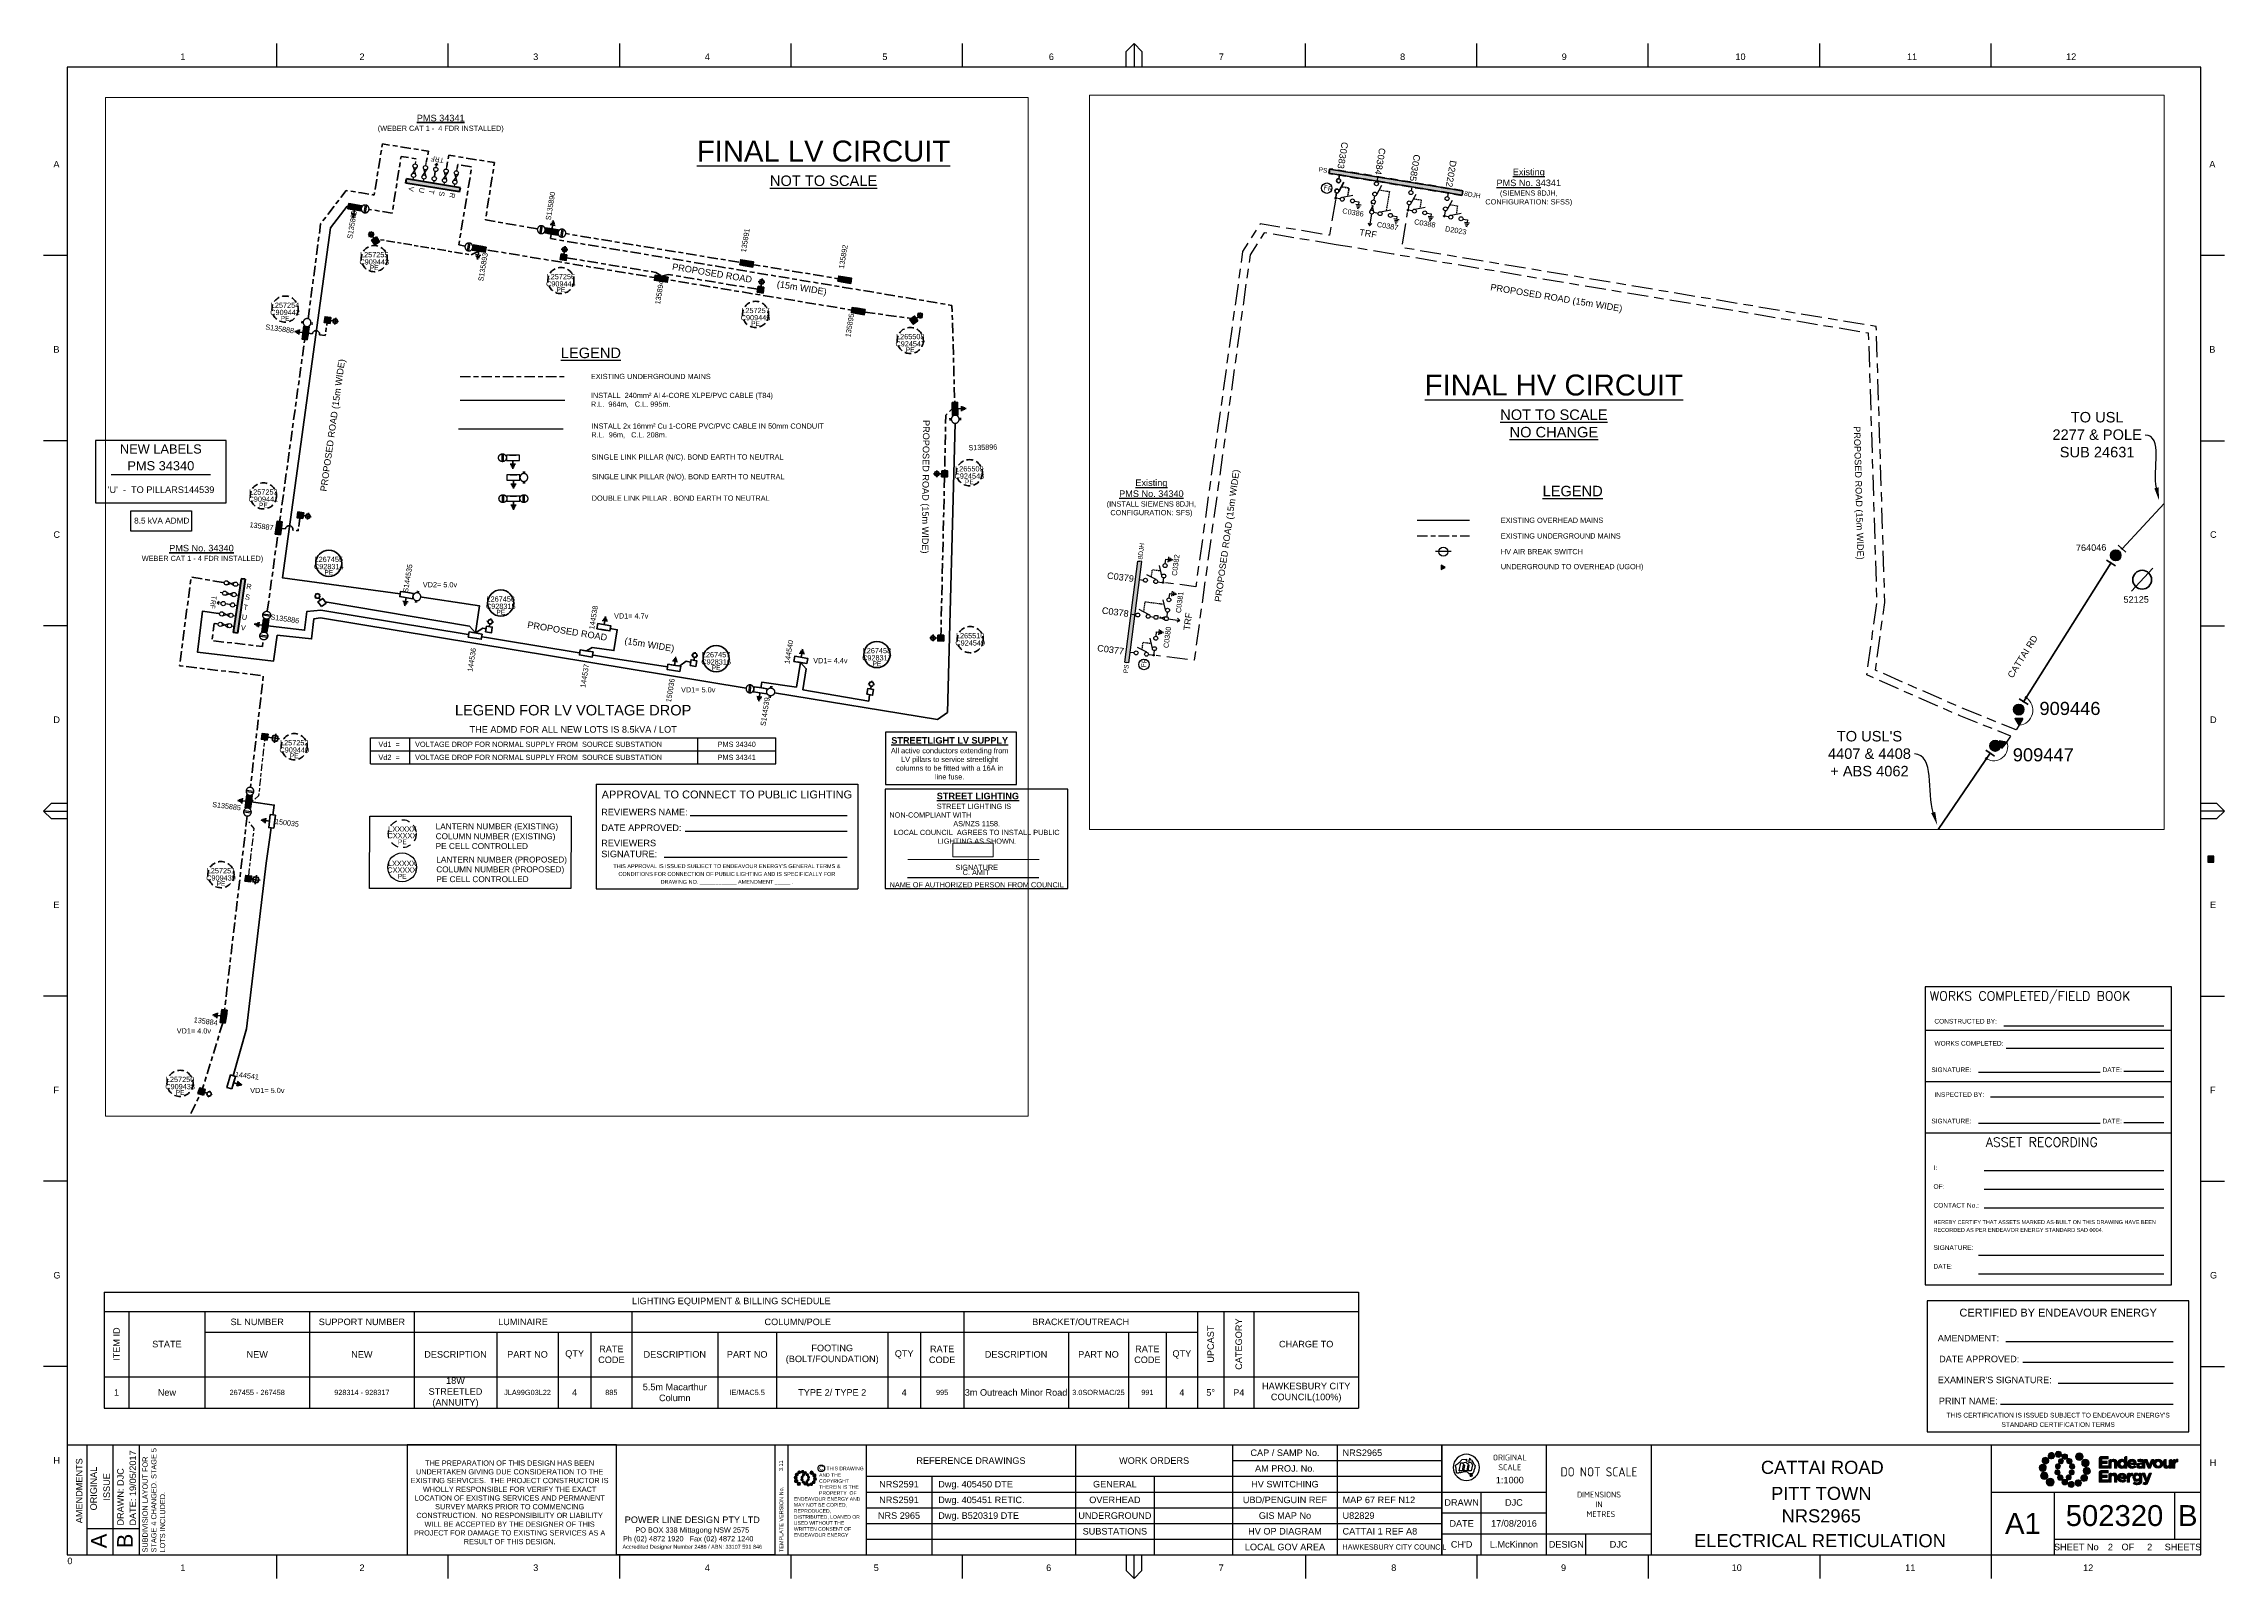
# Paper-space layout 'SH2' of a CAD drawing. Header units: metres, sheet in millimetres. Extents: x -9 to 824, y -9 to 577.
# The model-space entities are those that its viewports show. They can reach past a viewport. Long polylines and large blocks are cut down to what shows.
import ezdxf
from ezdxf import colors
from ezdxf.entities.mleader import LeaderData, LeaderLine
from ezdxf.enums import TextEntityAlignment as Align
from ezdxf.math import Vec2, Vec3

# ---------------------------------------------------------------- set-up
doc = ezdxf.new("R2010")
doc.units = ezdxf.units.M
for name, pattern in [('Cable Exist OH', [1, 1, 0]), ('Cable Exist UG', [8.2, 4, -1.2, 1.8, -1.2]), ('CENTERX2', [4, 2.5, -0.5, 0.5, -0.5]), ('Dash', [5, 3, -2]), ('DASHED', [0.75, 0.5, -0.25]), ('DOT', [6.35, 0, -6.35]), ('IE Trench LV', [5.5, 4, -1.5])]:
    doc.linetypes.add(name, pattern=pattern)
doc.layers.get('0').update_dxf_attribs({"color": 6})
for name, color, linetype, lineweight in [('_User Dimensions', 140, 'Continuous', 13), ('_User_HV_Exist', 1, 'Continuous', 35), ('_User_LV_Exist', 5, 'Continuous', 35), ('_User_SL_Exist', 4, 'Continuous', 35)]:
    doc.layers.add(name, color=color, linetype=linetype, lineweight=lineweight)
for name, color, linetype in [('Equip_HV_NEW', 2, 'Continuous'), ('Equip_LV_NEW', 2, 'Continuous'), ('Equip_SP_HV_EXT', 7, 'Continuous'), ('Mains_HV_New_U72', 2, 'Cable x'), ('Mains_SL_NEW_R6', 2, 'Continuous'), ('Notes', 7, 'Continuous'), ('Notes_HV_MISC', 1, 'Continuous'), ('Sub_LV_EXT', 7, 'Continuous')]:
    doc.layers.add(name, color=color, linetype=linetype)
doc.layers.add('Viewports', color=6, linetype='Continuous', plot=False)
doc.styles.add('ARIAL', font='arial.ttf', dxfattribs={"height": 2})
doc.styles.add('Elec', font='romand__.ttf')
doc.styles.add('HVSW_LABEL', font='arial.ttf', dxfattribs={"height": 3.5})
doc.styles.add('iecARIAL', font='arial.ttf', dxfattribs={"height": 2})
doc.styles.add('iecISOCP', font='isocp.shx')
doc.styles.add('ieISOCP', font='arial.ttf', dxfattribs={"height": 1.5})
doc.styles.add('IESYMBOL1', font='isocp.shx')
doc.styles.add('POLE_LABEL', font='arial.ttf', dxfattribs={"height": 2})
doc.styles.add('SL_LABEL', font='arial.ttf', dxfattribs={"height": 2})
doc.styles.get("Standard").update_dxf_attribs({"font": 'arial.ttf'})
doc.styles.add('SWG_LABEL', font='arial.ttf')
doc.styles.add('SWITCH_LABEL', font='arial.ttf', dxfattribs={"height": 2})
doc.linetypes.add('Cable 5', pattern='A,7,-1,["o",Standard,S=2,R=0,X=-1,Y=-0.7],-1e-05,["o",Standard,S=2,R=0,X=-0.2,Y=-0.7],-1.2', length=9.20001)
doc.linetypes.add('Cable New UG', pattern='A,7,-0.25,["x",Standard,S=2,R=0,X=0.2,Y=-0.8],-2.1', length=9.35)
doc.linetypes.add('Cable x', pattern='A,5,-0.25,["x",Standard,S=2,R=0,X=0,Y=-0.8],-1.5', length=6.75)
picture_1 = doc.add_image_def('image2.png', size_in_pixel=(718, 243))
pattern_1 = [(0, (0, 0), (0, 6.985), [5.08, -1.905]), (90, (0, 0), (-6.985, 4e-16), [5.08, -1.905])]

psp = doc.layouts.new('SH2')

# ---------------------------------------------------------------- texts
at = {"layer": 'Notes', "color": 7, "lineweight": -3, "style": 'Elec'}
psp.add_text('WORKS COMPLETED/FIELD BOOK', height=3.5, dxfattribs=at).set_placement((711.85, 213.55), align=Align.MIDDLE_LEFT)
at = {"layer": 'Notes', "color": 7, "lineweight": -3}
for s, p in [('CONSTRUCTED BY:', (713.62, 203.88)), ('WORKS COMPLETED:', (713.63, 195.44)), ('INSPECTED BY:', (713.63, 175.86))]:
    psp.add_text(s, height=1.79, dxfattribs=at).set_placement(p, align=Align.MIDDLE_LEFT)
for s, p in [('SIGNATURE:', (720.1, 185.33)), ('DATE:', (781.56, 185.33)), ('SIGNATURE:', (720.1, 165.74)), ('DATE:', (781.56, 165.74))]:
    psp.add_text(s, height=1.79, dxfattribs=at).set_placement(p, align=Align.MIDDLE_CENTER)
at = {"layer": 'Notes', "color": 7, "lineweight": -3, "style": 'Elec'}
psp.add_text('ASSET RECORDING', height=3.5, dxfattribs=at).set_placement((733.29, 159.42), align=Align.TOP_LEFT)
at = {"layer": 'Notes', "lineweight": -3}
psp.add_text('CERTIFIED BY ENDEAVOUR ENERGY', height=3, dxfattribs=at).set_placement((760.91, 92.55), align=Align.MIDDLE_CENTER)
at = {"layer": 'Notes'}
for s, insert, char_height, attachment_point, style in [('{\\H1.3333x;\\LFINAL LV CIRCUIT\\P\\H0.50001x;NOT TO SCALE}', (289.13, 531.67), 6, 5, 'iecARIAL'), ('{\\H1.3333x;\\LFINAL HV CIRCUIT\\P\\H0.50001x;NOT TO SCALE\\PNO CHANGE}', (568.2, 438.94), 6, 5, 'iecARIAL'), ('8.5 kVA ADMD', (25.66, 395.15), 2.25, 4, 'ARIAL'), ('LANTERN NUMBER (EXISTING)\\PCOLUMN NUMBER (EXISTING)\\PPE CELL CONTROLLED', (140.9, 274.55), 2.25, 4, 'ARIAL'), ('LANTERN NUMBER (PROPOSED)\\PCOLUMN NUMBER (PROPOSED)\\PPE CELL CONTROLLED', (141.14, 261.89), 2.25, 4, 'ARIAL')]:
    psp.add_mtext(s, dxfattribs=dict(at, insert=insert, char_height=char_height, attachment_point=attachment_point, style=style))
for s, insert, char_height, attachment_point in [('{\\LLEGEND}', (200.22, 459.23), 4, 5), ('EXISTING UNDERGROUND MAINS', (200.22, 450.23), 2, 4), ('INSTALL  240mm² Al 4-CORE XLPE/PVC CABLE (T84)\\PR.L.  964m,   C.L. 995m.', (200.22, 441.15), 2, 4), ('INSTALL 2x 16mm² Cu 1-CORE PVC/PVC CABLE IN 50mm CONDUIT\\PR.L.  96m,   C.L. 208m.', (200.38, 429.43), 2, 4), ('VD2= 5.0v', (135.98, 370.66), 2, 4), ('VD1= 4.7v', (209.06, 358.75), 2, 4), ('VD1= 4.4v', (285.18, 341.67), 2, 4), ('VD1= 5.0v', (234.66, 330.51), 2, 4), ('VD1= 4.0v', (41.94, 200.19), 2, 4), ('VD1= 5.0v', (70, 177.42), 2, 4)]:
    psp.add_mtext(s, dxfattribs=dict(at, insert=insert, char_height=char_height, attachment_point=attachment_point))
at = {"layer": 'Notes', "char_height": 2, "attachment_point": 4, "line_spacing_factor": 0.9}
for s, insert in [('SINGLE LINK PILLAR (N/C). BOND EARTH TO NEUTRAL', (200.42, 419.18)), ('SINGLE LINK PILLAR (N/O). BOND EARTH TO NEUTRAL', (200.61, 411.64)), ('DOUBLE LINK PILLAR . BOND EARTH TO NEUTRAL', (200.53, 403.74))]:
    psp.add_mtext(s, dxfattribs=dict(at, insert=insert))
at = {"layer": 'Notes'}
for s, insert, char_height, width, attachment_point in [('{\\fArial|b1|i0|c0|p34;\\H1.25x;\\L\\C2;STREETLIGHT LV SUPPLY\\fArial|b0|i0|c0|p34;\\C1;\\P}All active conductors extending from LV pillars to service streetlight columns to be fitted with a 16A in line fuse.', (337.31, 304.34), 2, 45, 5), ('AMENDMENT:', (714.91, 81.55), 2.5, 19.8056, 7), ('DATE APPROVED:', (715.41, 73.55), 2.5, 32, 7), ("EXAMINER'S SIGNATURE:", (714.91, 65.55), 2.5, 50, 7), ('PRINT NAME:', (715.32, 57.55), 2.5, 23.5962, 7), ('THE PREPARATION OF THIS DESIGN HAS BEEN UNDERTAKEN GIVING DUE CONSIDERATION TO THE EXISTING SERVICES.  THE PROJECT CONSTRUCTOR IS WHOLLY RESPONSIBLE FOR VERIFY THE EXACT LOCATION OF EXISTING SERVICES AND PERMANENT SURVEY MARKS PRIOR TO COMMENCING CONSTRUCTION.  NO RESPONSIBILITY OR LIABILITY WILL BE ACCEPTED BY THE DESIGNER OF THIS PROJECT FOR DAMAGE TO EXISTING SERVICES AS A RESULT OF THIS DESIGN.', (169.16, 20.04), 2, 76.251, 5)]:
    psp.add_mtext(s, dxfattribs=dict(at, insert=insert, char_height=char_height, width=width, attachment_point=attachment_point))
at = {"layer": 'Notes', "attachment_point": 5, "style": 'ARIAL'}
for s, insert, char_height, width in [('PE', (128.18, 272.4), 1.8, 4), ('PE', (128.1, 259.28), 1.8, 4), ('{\\H0.83333x;POWER LINE DESIGN PTY LTD}\\P{\\H0.66667x;PO BOX 338 Mittagong NSW 2575\\PPh (02) 4872 1920   Fax (02) 4872 1240     \\H0.75x;Accredited Designer Number 2486 / ABN: 33107 591 846 }', (238.96, 8.26), 3, 60)]:
    psp.add_mtext(s, dxfattribs=dict(at, insert=insert, char_height=char_height, width=width))
at = {"layer": 'Notes', "color": 7, "lineweight": -3, "insert": (713.27, 148.78), "char_height": 1.79, "width": 89.6105, "attachment_point": 1, "line_spacing_factor": 1.2}
psp.add_mtext('I:\\P\\POF:\\P\\PCONTACT No.:\\P{\\H0.83799x;\\PHEREBY CERTIFY THAT ASSETS MARKED AS-BUILT ON THIS DRAWING HAVE BEEN\\PRECORDED AS PER ENDEAVOR ENERGY STANDARD SAD 0004.}\\P\\PSIGNATURE:\\P\\PDATE:', dxfattribs=at)
at = {"layer": 'Notes', "lineweight": -3, "insert": (760.91, 51.55), "char_height": 1.8, "attachment_point": 5, "line_spacing_factor": 1.2}
psp.add_mtext("THIS CERTIFICATION IS ISSUED SUBJECT TO ENDEAVOUR ENERGY'S \\PSTANDARD CERTIFICATION TERMS", dxfattribs=at)
at = {"layer": 'Notes', "style": 'ARIAL', "width": 0.8}
for tag, text, p in [('CXXXXX', 'CXXXXX', (128.18, 274.8)), ('LXXXXX', 'LXXXXX', (128.18, 277.3)), ('CXXXXX', 'CXXXXX', (128.1, 261.68)), ('LXXXXX', 'LXXXXX', (128.1, 264.18))]:
    psp.add_attdef(tag, text=text, height=2, dxfattribs=at).set_placement(p, align=Align.MIDDLE_CENTER)

msp = doc.modelspace()

# ---------------------------------------------------------------- texts
at = {"layer": '_User_HV_Exist'}
msp.add_text('CATTAI RD', height=2.5, rotation=57.934827, dxfattribs=at).set_placement((303099.004, 6282834.069))
at = {"layer": '_User_HV_Exist', "linetype": 'IE Trench LV', "insert": (303040.797, 6282930.59), "char_height": 2.5, "attachment_point": 1, "rotation": 271.616667, "style": 'ieISOCP'}
msp.add_mtext_dynamic_manual_height_columns('PROPOSED ROAD (15m WIDE)', width=55.26641, gutter_width=7.5, heights=[0], dxfattribs=at)
at = {"layer": '_User_LV_Exist', "char_height": 3, "attachment_point": 5}
for s, insert in [('{\\H0.83333x;\\LPMS 34341\\l\\P\\H0.8x;(WEBER CAT 1 -  4 FDR INSTALLED)}', (302848.626, 6283035.504)), ('{\\H0.83333x;\\LPMS No. 34340\\l\\P\\H0.8x; WEBER CAT 1 - 4 FDR INSTALLED)}', (302757.195, 6282871.168))]:
    msp.add_mtext(s, dxfattribs=dict(at, insert=insert))
at = {"layer": '_User_LV_Exist', "linetype": 'IE Trench LV', "char_height": 2.5, "attachment_point": 1, "style": 'ieISOCP'}
for insert, rotation in [((302802.535, 6282895.17), 82.028279), ((303035.436, 6282922.243), 269.485825)]:
    msp.add_mtext_dynamic_manual_height_columns('PROPOSED ROAD (15m WIDE)', width=55.26641, gutter_width=7.5, heights=[0], dxfattribs=dict(at, insert=insert, rotation=rotation))
at = {"layer": 'Equip_LV_NEW', "linetype": 'Dash', "lineweight": 50, "style": 'iecARIAL'}
for s, rotation, p in [('V', 260.64566, (302836.506, 6283011.576)), ('U', 260.64566, (302840.52, 6283011.132)), ('T', 260.64566, (302844.291, 6283010.433)), ('S', 260.64566, (302848.21, 6283009.763)), ('R', 260.64566, (302852.239, 6283009.202)), ('R', 351.677259, (302774.207, 6282857.791)), ('T', 351.677259, (302773.119, 6282849.822)), ('S', 351.677259, (302773.719, 6282853.752)), ('V', 351.677259, (302772.117, 6282842.017)), ('U', 351.677259, (302772.488, 6282846.039))]:
    msp.add_text(s, height=2, rotation=rotation, dxfattribs=at).set_placement(p)
at = {"layer": 'Notes_HV_MISC', "char_height": 3, "attachment_point": 5}
for s, insert in [('{\\H0.83333x;\\LExisting\\PPMS No. 3\\l4341\\P\\H0.8x;(SIEMENS 8DJH, \\PCONFIGURATION: SFSS)}', (302914.136, 6283021.821)), ('{\\H0.83333x;\\LExisting\\PPMS No. 34340\\l\\P\\H0.8x;(INSTALL SIEMENS 8DJH, \\PCONFIGURATION: SFS)}', (302769.924, 6282903.057))]:
    msp.add_mtext(s, dxfattribs=dict(at, insert=insert))
at = {"layer": 'Notes_HV_MISC', "linetype": 'IE Trench LV', "insert": (302794.032, 6282863.618), "char_height": 2.5, "attachment_point": 1, "rotation": 82.028279, "style": 'ieISOCP'}
msp.add_mtext_dynamic_manual_height_columns('PROPOSED ROAD (15m WIDE)', width=55.26641, gutter_width=7.5, heights=[0], dxfattribs=at)

# ---------------------------------------------------------------- blocks, each defined once
blk = doc.blocks.new('*U255')
at = {"layer": 'Notes'}
h = blk.add_hatch(color=256, dxfattribs=at)
h.dxf.hatch_style = 1
h.paths.add_polyline_path([(-1.16, 1.14), (-1.16, -1.14), (1.12, -1.14), (1.12, 1.14)])
blk.add_lwpolyline([(-1.12, 1.12), (-1.12, -1.12), (1.12, -1.12), (1.12, 1.12)], close=True)
at = {"width": 0.9, "flags": 8}
blk.add_attdef('ASSET_NUM', text='', height=1.5, dxfattribs=at).set_placement((3, 1.5), align=Align.MIDDLE_LEFT)
at = {"flags": 1}
blk.add_attdef('Z', (-1.76, -1.36), '', height=0.15, rotation=270, dxfattribs=at)
at = {"flags": 9}
for tag, p in [('NOTES', (-1.5, -1.36)), ('SUBURB', (-1.35, -1.36)), ('STREETNAME', (-1.2, -1.36)), ('LOCATION', (-1.05, -1.36)), ('LEGEND', (-0.9, -1.36)), ('USAGE', (-0.75, -1.36)), ('STATE', (-0.6, -1.36)), ('OWNED_BY', (-0.45, -1.36)), ('COLUMN_TYPE', (-0.3, -1.36)), ('STREET_CODE', (-0.15, -1.36)), ('STRUCTURE_PLANT_NUMBER', (0.02, -1.36))]:
    blk.add_attdef(tag, text='', height=0.15, rotation=270, dxfattribs=at).set_placement(p, align=Align.MIDDLE_LEFT)
blk = doc.blocks.new('NOTE_APPROVAL-TO-CONNECT-SL')
for p, q in [((0, 40), (0, 0)), ((0, 40), (100, 40)), ((100, 40), (100, 0)), ((0, 0), (100, 0))]:
    blk.add_line(p, q)
at = {"lineweight": -3}
for p, q in [((36, 28), (96, 28)), ((34, 22), (96, 22)), ((26, 12), (96, 12))]:
    blk.add_line(p, q, dxfattribs=at)
blk.add_text('APPROVAL TO CONNECT TO PUBLIC LIGHTING', height=3, dxfattribs=at).set_placement((50, 36), align=Align.MIDDLE_CENTER)
at = {"char_height": 2.5, "attachment_point": 7}
for s, insert, width in [('REVIEWERS NAME:', (2, 28), 34), ('REVIEWERS\\PSIGNATURE: ', (2, 12), 21.9287), ('DATE APPROVED:', (2, 22), 36)]:
    blk.add_mtext(s, dxfattribs=dict(at, insert=insert, width=width))
at = {"lineweight": -3, "insert": (50, 5.4), "char_height": 1.5, "width": 92, "attachment_point": 5, "line_spacing_factor": 1.2}
blk.add_mtext("THIS APPROVAL IS ISSUED SUBJECT TO ENDEAVOUR ENERGY'S GENERAL TERMS & CONDITIONS FOR CONNECTION OF PUBLIC LIGHTING AND IS SPECIFICALLY FOR DRAWING NO. ____________ AMENDMENT _____ .", dxfattribs=at)
blk = doc.blocks.new('LV_UG_LINKS_CLOSED_NEW')
blk.add_wipeout([(4, 1.5), (3.96, 1.5), (3.93, 1.5), (3.89, 1.5), (3.85, 1.49), (3.82, 1.49), (3.78, 1.48), (3.74, 1.48), (3.71, 1.47), (3.67, 1.46), (3.64, 1.46), (3.6, 1.45), (3.56, 1.44), (3.53, 1.42), (3.49, 1.41), (3.46, 1.4), (3.43, 1.39), (3.39, 1.37), (3.36, 1.36), (3.33, 1.34), (3.29, 1.32), (3.26, 1.31), (3.23, 1.29), (3.2, 1.27), (3.17, 1.25), (3.14, 1.23), (3.11, 1.2), (3.08, 1.18), (3.05, 1.16), (3.02, 1.14), (2.99, 1.11), (2.97, 1.09), (2.94, 1.06), (2.91, 1.03), (2.89, 1.01), (2.86, 0.98), (2.84, 0.95), (2.82, 0.92), (2.8, 0.89), (2.77, 0.86), (2.75, 0.83), (2.73, 0.8), (2.71, 0.77), (2.69, 0.74), (2.68, 0.71), (2.66, 0.67), (2.64, 0.64), (2.63, 0.61), (2.61, 0.57), (2.6, 0.54), (2.59, 0.51), (2.58, 0.47), (2.56, 0.44), (2.55, 0.4), (2.54, 0.36), (2.54, 0.33), (2.53, 0.29), (2.52, 0.26), (2.52, 0.22), (2.51, 0.18), (2.51, 0.15), (2.5, 0.11), (2.5, 0.07), (2.5, 0.04), (2.5, 0), (2.5, -0.04), (2.5, -0.07), (2.5, -0.11), (2.51, -0.15), (2.51, -0.18), (2.52, -0.22), (2.52, -0.26), (2.53, -0.29), (2.54, -0.33), (2.54, -0.36), (2.55, -0.4), (2.56, -0.44), (2.58, -0.47), (2.59, -0.51), (2.6, -0.54), (2.61, -0.57), (2.63, -0.61), (2.64, -0.64), (2.66, -0.67), (2.68, -0.71), (2.69, -0.74), (2.71, -0.77), (2.73, -0.8), (2.75, -0.83), (2.77, -0.86), (2.8, -0.89), (2.82, -0.92), (2.84, -0.95), (2.86, -0.98), (2.89, -1.01), (2.91, -1.03), (2.94, -1.06), (2.97, -1.09), (2.99, -1.11), (3.02, -1.14), (3.05, -1.16), (3.08, -1.18), (3.11, -1.2), (3.14, -1.23), (3.17, -1.25), (3.2, -1.27), (3.23, -1.29), (3.26, -1.31), (3.29, -1.32), (3.33, -1.34), (3.36, -1.36), (3.39, -1.37), (3.43, -1.39), (3.46, -1.4), (3.49, -1.41), (3.53, -1.42), (3.56, -1.44), (3.6, -1.45), (3.64, -1.46), (3.67, -1.46), (3.71, -1.47), (3.74, -1.48), (3.78, -1.48), (3.82, -1.49), (3.85, -1.49), (3.89, -1.5), (3.93, -1.5), (3.96, -1.5), (4, -1.5), (4.04, -1.5), (4.07, -1.5), (4.11, -1.5), (4.15, -1.49), (4.18, -1.49), (4.22, -1.48), (4.26, -1.48), (4.29, -1.47), (4.33, -1.46), (4.36, -1.46), (4.4, -1.45), (4.44, -1.44), (4.47, -1.42), (4.51, -1.41), (4.54, -1.4), (4.57, -1.39), (4.61, -1.37), (4.64, -1.36), (4.67, -1.34), (4.71, -1.32), (4.74, -1.31), (4.77, -1.29), (4.8, -1.27), (4.83, -1.25), (4.86, -1.23), (4.89, -1.2), (4.92, -1.18), (4.95, -1.16), (4.98, -1.14), (5.01, -1.11), (5.03, -1.09), (5.06, -1.06), (5.09, -1.03), (5.11, -1.01), (5.14, -0.98), (5.16, -0.95), (5.18, -0.92), (5.2, -0.89), (5.23, -0.86), (5.25, -0.83), (5.27, -0.8), (5.29, -0.77), (5.31, -0.74), (5.32, -0.71), (5.34, -0.67), (5.36, -0.64), (5.37, -0.61), (5.39, -0.57), (5.4, -0.54), (5.41, -0.51), (5.42, -0.47), (5.44, -0.44), (5.45, -0.4), (5.46, -0.36), (5.46, -0.33), (5.47, -0.29), (5.48, -0.26), (5.48, -0.22), (5.49, -0.18), (5.49, -0.15), (5.5, -0.11), (5.5, -0.07), (5.5, -0.04), (5.5, 0), (5.5, 0.04), (5.5, 0.07), (5.5, 0.11), (5.49, 0.15), (5.49, 0.18), (5.48, 0.22), (5.48, 0.26), (5.47, 0.29), (5.46, 0.33), (5.46, 0.36), (5.45, 0.4), (5.44, 0.44), (5.42, 0.47), (5.41, 0.51), (5.4, 0.54), (5.39, 0.57), (5.37, 0.61), (5.36, 0.64), (5.34, 0.67), (5.32, 0.71), (5.31, 0.74), (5.29, 0.77), (5.27, 0.8), (5.25, 0.83), (5.23, 0.86), (5.2, 0.89), (5.18, 0.92), (5.16, 0.95), (5.14, 0.98), (5.11, 1.01), (5.09, 1.03), (5.06, 1.06), (5.03, 1.09), (5.01, 1.11), (4.98, 1.14), (4.95, 1.16), (4.92, 1.18), (4.89, 1.2), (4.86, 1.23), (4.83, 1.25), (4.8, 1.27), (4.77, 1.29), (4.74, 1.31), (4.71, 1.32), (4.67, 1.34), (4.64, 1.36), (4.61, 1.37), (4.57, 1.39), (4.54, 1.4), (4.51, 1.41), (4.47, 1.42), (4.44, 1.44), (4.4, 1.45), (4.36, 1.46), (4.33, 1.46), (4.29, 1.47), (4.26, 1.48), (4.22, 1.48), (4.18, 1.49), (4.15, 1.49), (4.11, 1.5), (4.07, 1.5), (4.04, 1.5)]).dxf.layer = 'Equip_LV_NEW'
at = {"layer": 'Equip_LV_NEW'}
for p, q in [((3.75, 1.48), (3.75, -1.48)), ((4.25, 1.48), (4.25, -1.48))]:
    blk.add_line(p, q, dxfattribs=at)
at = {"layer": 'Equip_LV_NEW', "flags": 128}
blk.add_lwpolyline([(4, 1.5), (3.96, 1.5), (3.93, 1.5), (3.89, 1.5), (3.85, 1.49), (3.82, 1.49), (3.78, 1.48), (3.74, 1.48), (3.71, 1.47), (3.67, 1.46), (3.64, 1.46), (3.6, 1.45), (3.56, 1.44), (3.53, 1.42), (3.49, 1.41), (3.46, 1.4), (3.43, 1.39), (3.39, 1.37), (3.36, 1.36), (3.33, 1.34), (3.29, 1.32), (3.26, 1.31), (3.23, 1.29), (3.2, 1.27), (3.17, 1.25), (3.14, 1.23), (3.11, 1.2), (3.08, 1.18), (3.05, 1.16), (3.02, 1.14), (2.99, 1.11), (2.97, 1.09), (2.94, 1.06), (2.91, 1.03), (2.89, 1.01), (2.86, 0.98), (2.84, 0.95), (2.82, 0.92), (2.8, 0.89), (2.77, 0.86), (2.75, 0.83), (2.73, 0.8), (2.71, 0.77), (2.69, 0.74), (2.68, 0.71), (2.66, 0.67), (2.64, 0.64), (2.63, 0.61), (2.61, 0.57), (2.6, 0.54), (2.59, 0.51), (2.58, 0.47), (2.56, 0.44), (2.55, 0.4), (2.54, 0.36), (2.54, 0.33), (2.53, 0.29), (2.52, 0.26), (2.52, 0.22), (2.51, 0.18), (2.51, 0.15), (2.5, 0.11), (2.5, 0.07), (2.5, 0.04), (2.5, 0), (2.5, -0.04), (2.5, -0.07), (2.5, -0.11), (2.51, -0.15), (2.51, -0.18), (2.52, -0.22), (2.52, -0.26), (2.53, -0.29), (2.54, -0.33), (2.54, -0.36), (2.55, -0.4), (2.56, -0.44), (2.58, -0.47), (2.59, -0.51), (2.6, -0.54), (2.61, -0.57), (2.63, -0.61), (2.64, -0.64), (2.66, -0.67), (2.68, -0.71), (2.69, -0.74), (2.71, -0.77), (2.73, -0.8), (2.75, -0.83), (2.77, -0.86), (2.8, -0.89), (2.82, -0.92), (2.84, -0.95), (2.86, -0.98), (2.89, -1.01), (2.91, -1.03), (2.94, -1.06), (2.97, -1.09), (2.99, -1.11), (3.02, -1.14), (3.05, -1.16), (3.08, -1.18), (3.11, -1.2), (3.14, -1.23), (3.17, -1.25), (3.2, -1.27), (3.23, -1.29), (3.26, -1.31), (3.29, -1.32), (3.33, -1.34), (3.36, -1.36), (3.39, -1.37), (3.43, -1.39), (3.46, -1.4), (3.49, -1.41), (3.53, -1.42), (3.56, -1.44), (3.6, -1.45), (3.64, -1.46), (3.67, -1.46), (3.71, -1.47), (3.74, -1.48), (3.78, -1.48), (3.82, -1.49), (3.85, -1.49), (3.89, -1.5), (3.93, -1.5), (3.96, -1.5), (4, -1.5), (4.04, -1.5), (4.07, -1.5), (4.11, -1.5), (4.15, -1.49), (4.18, -1.49), (4.22, -1.48), (4.26, -1.48), (4.29, -1.47), (4.33, -1.46), (4.36, -1.46), (4.4, -1.45), (4.44, -1.44), (4.47, -1.42), (4.51, -1.41), (4.54, -1.4), (4.57, -1.39), (4.61, -1.37), (4.64, -1.36), (4.67, -1.34), (4.71, -1.32), (4.74, -1.31), (4.77, -1.29), (4.8, -1.27), (4.83, -1.25), (4.86, -1.23), (4.89, -1.2), (4.92, -1.18), (4.95, -1.16), (4.98, -1.14), (5.01, -1.11), (5.03, -1.09), (5.06, -1.06), (5.09, -1.03), (5.11, -1.01), (5.14, -0.98), (5.16, -0.95), (5.18, -0.92), (5.2, -0.89), (5.23, -0.86), (5.25, -0.83), (5.27, -0.8), (5.29, -0.77), (5.31, -0.74), (5.32, -0.71), (5.34, -0.67), (5.36, -0.64), (5.37, -0.61), (5.39, -0.57), (5.4, -0.54), (5.41, -0.51), (5.42, -0.47), (5.44, -0.44), (5.45, -0.4), (5.46, -0.36), (5.46, -0.33), (5.47, -0.29), (5.48, -0.26), (5.48, -0.22), (5.49, -0.18), (5.49, -0.15), (5.5, -0.11), (5.5, -0.07), (5.5, -0.04), (5.5, 0), (5.5, 0.04), (5.5, 0.07), (5.5, 0.11), (5.49, 0.15), (5.49, 0.18), (5.48, 0.22), (5.48, 0.26), (5.47, 0.29), (5.46, 0.33), (5.46, 0.36), (5.45, 0.4), (5.44, 0.44), (5.42, 0.47), (5.41, 0.51), (5.4, 0.54), (5.39, 0.57), (5.37, 0.61), (5.36, 0.64), (5.34, 0.67), (5.32, 0.71), (5.31, 0.74), (5.29, 0.77), (5.27, 0.8), (5.25, 0.83), (5.23, 0.86), (5.2, 0.89), (5.18, 0.92), (5.16, 0.95), (5.14, 0.98), (5.11, 1.01), (5.09, 1.03), (5.06, 1.06), (5.03, 1.09), (5.01, 1.11), (4.98, 1.14), (4.95, 1.16), (4.92, 1.18), (4.89, 1.2), (4.86, 1.23), (4.83, 1.25), (4.8, 1.27), (4.77, 1.29), (4.74, 1.31), (4.71, 1.32), (4.67, 1.34), (4.64, 1.36), (4.61, 1.37), (4.57, 1.39), (4.54, 1.4), (4.51, 1.41), (4.47, 1.42), (4.44, 1.44), (4.4, 1.45), (4.36, 1.46), (4.33, 1.46), (4.29, 1.47), (4.26, 1.48), (4.22, 1.48), (4.18, 1.49), (4.15, 1.49), (4.11, 1.5), (4.07, 1.5), (4.04, 1.5)], close=True, dxfattribs=at)
at = {"layer": 'Equip_LV_NEW'}
for tag, flags, p in [('ACTUAL_STATUS', 9, (3, -2)), ('CONSTRUCTED_VOLTAGE', 9, (3, -2.2)), ('OPERATING_VOLTAGE', 9, (3, -2.6)), ('ORIENTATION', 9, (3, -2.8)), ('STATE', 9, (3, -3)), ('SWITCH_TYPE', 9, (3, -3.2)), ('OWNED_BY', 9, (3, -3.8)), ('OPERATED_BY', 9, (3, -4)), ('TYPE', 9, (3, -4.6)), ('Z', 1, (3, -4.8)), ('NO_PHASES', 9, (3, -2.4)), ('USAGE', 9, (3, -3.4)), ('NOTES', 9, (3, -3.6)), ('MAINTAINED_BY', 9, (3, -4.2)), ('NUMBER_OF_PHASES', 9, (3, -4.4))]:
    blk.add_attdef(tag, text='', height=0.2, dxfattribs=dict(at, flags=flags)).set_placement(p, align=Align.MIDDLE_LEFT)
blk = doc.blocks.new('*U327')
at = {"width": 0.9}
blk.add_attdef('ASSET_NUM', text='', height=2, dxfattribs=at).set_placement((4, 2), align=Align.MIDDLE_LEFT)
for tag, p, flags in [('SUBURB', (-2, 0), 1), ('STREETNAME', (-1.8, 0), 9), ('PARENT', (-1.6, 0), 9), ('NOTES', (-1.4, 0), 9), ('LOCATION', (-1.2, 0), 9), ('LEGEND', (-1, 0), 9), ('USAGE', (-0.8, 0), 9), ('SUPPORT_TYPE', (-0.6, 0), 9), ('STATE', (-0.4, 0), 9), ('OWNED_BY', (-0.2, 0), 9)]:
    blk.add_attdef(tag, p, '', height=0.2, rotation=270, dxfattribs=dict(flags=flags))
blk.add_wipeout([(1, 2.5), (1, -2.5), (-1, -2.5), (-1, 2.5)])
blk.add_lwpolyline([(-1, 2.5), (-1, -1.25), (-1, 1.25), (-1, -2.5), (1, -2.5), (1, 2.5)], close=True)
at = {"layer": '_User_LV_Exist'}
for p, q in [((2.5, 1), (2.5, -1)), ((3, 0.75), (3, -0.75)), ((3.5, 0.5), (3.5, -0.5)), ((4, 0.25), (4, -0.25)), ((1, 0), (2.5, 0))]:
    blk.add_line(p, q, dxfattribs=at)
at = {"layer": '_User_LV_Exist', "ltscale": 10, "xscale": -1, "rotation": 90}
blk.add_blockref('LV_UG_LINKS_CLOSED_NEW', (0, 0), dxfattribs=at)
blk = doc.blocks.new('LV_UG_LINKS_OPEN_NEW')
blk.add_wipeout([(4, 1.5), (3.96, 1.5), (3.93, 1.5), (3.89, 1.5), (3.85, 1.49), (3.82, 1.49), (3.78, 1.48), (3.74, 1.48), (3.71, 1.47), (3.67, 1.46), (3.64, 1.46), (3.6, 1.45), (3.56, 1.44), (3.53, 1.42), (3.49, 1.41), (3.46, 1.4), (3.43, 1.39), (3.39, 1.37), (3.36, 1.36), (3.33, 1.34), (3.29, 1.32), (3.26, 1.31), (3.23, 1.29), (3.2, 1.27), (3.17, 1.25), (3.14, 1.23), (3.11, 1.2), (3.08, 1.18), (3.05, 1.16), (3.02, 1.14), (2.99, 1.11), (2.97, 1.09), (2.94, 1.06), (2.91, 1.03), (2.89, 1.01), (2.86, 0.98), (2.84, 0.95), (2.82, 0.92), (2.8, 0.89), (2.77, 0.86), (2.75, 0.83), (2.73, 0.8), (2.71, 0.77), (2.69, 0.74), (2.68, 0.71), (2.66, 0.67), (2.64, 0.64), (2.63, 0.61), (2.61, 0.57), (2.6, 0.54), (2.59, 0.51), (2.58, 0.47), (2.56, 0.44), (2.55, 0.4), (2.54, 0.36), (2.54, 0.33), (2.53, 0.29), (2.52, 0.26), (2.52, 0.22), (2.51, 0.18), (2.51, 0.15), (2.5, 0.11), (2.5, 0.07), (2.5, 0.04), (2.5, 0), (2.5, -0.04), (2.5, -0.07), (2.5, -0.11), (2.51, -0.15), (2.51, -0.18), (2.52, -0.22), (2.52, -0.26), (2.53, -0.29), (2.54, -0.33), (2.54, -0.36), (2.55, -0.4), (2.56, -0.44), (2.58, -0.47), (2.59, -0.51), (2.6, -0.54), (2.61, -0.57), (2.63, -0.61), (2.64, -0.64), (2.66, -0.67), (2.68, -0.71), (2.69, -0.74), (2.71, -0.77), (2.73, -0.8), (2.75, -0.83), (2.77, -0.86), (2.8, -0.89), (2.82, -0.92), (2.84, -0.95), (2.86, -0.98), (2.89, -1.01), (2.91, -1.03), (2.94, -1.06), (2.97, -1.09), (2.99, -1.11), (3.02, -1.14), (3.05, -1.16), (3.08, -1.18), (3.11, -1.2), (3.14, -1.23), (3.17, -1.25), (3.2, -1.27), (3.23, -1.29), (3.26, -1.31), (3.29, -1.32), (3.33, -1.34), (3.36, -1.36), (3.39, -1.37), (3.43, -1.39), (3.46, -1.4), (3.49, -1.41), (3.53, -1.42), (3.56, -1.44), (3.6, -1.45), (3.64, -1.46), (3.67, -1.46), (3.71, -1.47), (3.74, -1.48), (3.78, -1.48), (3.82, -1.49), (3.85, -1.49), (3.89, -1.5), (3.93, -1.5), (3.96, -1.5), (4, -1.5), (4.04, -1.5), (4.07, -1.5), (4.11, -1.5), (4.15, -1.49), (4.18, -1.49), (4.22, -1.48), (4.26, -1.48), (4.29, -1.47), (4.33, -1.46), (4.36, -1.46), (4.4, -1.45), (4.44, -1.44), (4.47, -1.42), (4.51, -1.41), (4.54, -1.4), (4.57, -1.39), (4.61, -1.37), (4.64, -1.36), (4.67, -1.34), (4.71, -1.32), (4.74, -1.31), (4.77, -1.29), (4.8, -1.27), (4.83, -1.25), (4.86, -1.23), (4.89, -1.2), (4.92, -1.18), (4.95, -1.16), (4.98, -1.14), (5.01, -1.11), (5.03, -1.09), (5.06, -1.06), (5.09, -1.03), (5.11, -1.01), (5.14, -0.98), (5.16, -0.95), (5.18, -0.92), (5.2, -0.89), (5.23, -0.86), (5.25, -0.83), (5.27, -0.8), (5.29, -0.77), (5.31, -0.74), (5.32, -0.71), (5.34, -0.67), (5.36, -0.64), (5.37, -0.61), (5.39, -0.57), (5.4, -0.54), (5.41, -0.51), (5.42, -0.47), (5.44, -0.44), (5.45, -0.4), (5.46, -0.36), (5.46, -0.33), (5.47, -0.29), (5.48, -0.26), (5.48, -0.22), (5.49, -0.18), (5.49, -0.15), (5.5, -0.11), (5.5, -0.07), (5.5, -0.04), (5.5, 0), (5.5, 0.04), (5.5, 0.07), (5.5, 0.11), (5.49, 0.15), (5.49, 0.18), (5.48, 0.22), (5.48, 0.26), (5.47, 0.29), (5.46, 0.33), (5.46, 0.36), (5.45, 0.4), (5.44, 0.44), (5.42, 0.47), (5.41, 0.51), (5.4, 0.54), (5.39, 0.57), (5.37, 0.61), (5.36, 0.64), (5.34, 0.67), (5.32, 0.71), (5.31, 0.74), (5.29, 0.77), (5.27, 0.8), (5.25, 0.83), (5.23, 0.86), (5.2, 0.89), (5.18, 0.92), (5.16, 0.95), (5.14, 0.98), (5.11, 1.01), (5.09, 1.03), (5.06, 1.06), (5.03, 1.09), (5.01, 1.11), (4.98, 1.14), (4.95, 1.16), (4.92, 1.18), (4.89, 1.2), (4.86, 1.23), (4.83, 1.25), (4.8, 1.27), (4.77, 1.29), (4.74, 1.31), (4.71, 1.32), (4.67, 1.34), (4.64, 1.36), (4.61, 1.37), (4.57, 1.39), (4.54, 1.4), (4.51, 1.41), (4.47, 1.42), (4.44, 1.44), (4.4, 1.45), (4.36, 1.46), (4.33, 1.46), (4.29, 1.47), (4.26, 1.48), (4.22, 1.48), (4.18, 1.49), (4.15, 1.49), (4.11, 1.5), (4.07, 1.5), (4.04, 1.5)]).dxf.layer = 'Equip_LV_NEW'
at = {"layer": 'Equip_LV_NEW'}
for p, q in [((3.75, 2.24), (3.75, 1.48)), ((4.25, 2.24), (4.25, 1.48)), ((3.75, -1.48), (3.75, -2.24)), ((4.25, -1.48), (4.25, -2.24))]:
    blk.add_line(p, q, dxfattribs=at)
at = {"layer": 'Equip_LV_NEW', "flags": 128}
blk.add_lwpolyline([(4, 1.5), (3.96, 1.5), (3.93, 1.5), (3.89, 1.5), (3.85, 1.49), (3.82, 1.49), (3.78, 1.48), (3.74, 1.48), (3.71, 1.47), (3.67, 1.46), (3.64, 1.46), (3.6, 1.45), (3.56, 1.44), (3.53, 1.42), (3.49, 1.41), (3.46, 1.4), (3.43, 1.39), (3.39, 1.37), (3.36, 1.36), (3.33, 1.34), (3.29, 1.32), (3.26, 1.31), (3.23, 1.29), (3.2, 1.27), (3.17, 1.25), (3.14, 1.23), (3.11, 1.2), (3.08, 1.18), (3.05, 1.16), (3.02, 1.14), (2.99, 1.11), (2.97, 1.09), (2.94, 1.06), (2.91, 1.03), (2.89, 1.01), (2.86, 0.98), (2.84, 0.95), (2.82, 0.92), (2.8, 0.89), (2.77, 0.86), (2.75, 0.83), (2.73, 0.8), (2.71, 0.77), (2.69, 0.74), (2.68, 0.71), (2.66, 0.67), (2.64, 0.64), (2.63, 0.61), (2.61, 0.57), (2.6, 0.54), (2.59, 0.51), (2.58, 0.47), (2.56, 0.44), (2.55, 0.4), (2.54, 0.36), (2.54, 0.33), (2.53, 0.29), (2.52, 0.26), (2.52, 0.22), (2.51, 0.18), (2.51, 0.15), (2.5, 0.11), (2.5, 0.07), (2.5, 0.04), (2.5, 0), (2.5, -0.04), (2.5, -0.07), (2.5, -0.11), (2.51, -0.15), (2.51, -0.18), (2.52, -0.22), (2.52, -0.26), (2.53, -0.29), (2.54, -0.33), (2.54, -0.36), (2.55, -0.4), (2.56, -0.44), (2.58, -0.47), (2.59, -0.51), (2.6, -0.54), (2.61, -0.57), (2.63, -0.61), (2.64, -0.64), (2.66, -0.67), (2.68, -0.71), (2.69, -0.74), (2.71, -0.77), (2.73, -0.8), (2.75, -0.83), (2.77, -0.86), (2.8, -0.89), (2.82, -0.92), (2.84, -0.95), (2.86, -0.98), (2.89, -1.01), (2.91, -1.03), (2.94, -1.06), (2.97, -1.09), (2.99, -1.11), (3.02, -1.14), (3.05, -1.16), (3.08, -1.18), (3.11, -1.2), (3.14, -1.23), (3.17, -1.25), (3.2, -1.27), (3.23, -1.29), (3.26, -1.31), (3.29, -1.32), (3.33, -1.34), (3.36, -1.36), (3.39, -1.37), (3.43, -1.39), (3.46, -1.4), (3.49, -1.41), (3.53, -1.42), (3.56, -1.44), (3.6, -1.45), (3.64, -1.46), (3.67, -1.46), (3.71, -1.47), (3.74, -1.48), (3.78, -1.48), (3.82, -1.49), (3.85, -1.49), (3.89, -1.5), (3.93, -1.5), (3.96, -1.5), (4, -1.5), (4.04, -1.5), (4.07, -1.5), (4.11, -1.5), (4.15, -1.49), (4.18, -1.49), (4.22, -1.48), (4.26, -1.48), (4.29, -1.47), (4.33, -1.46), (4.36, -1.46), (4.4, -1.45), (4.44, -1.44), (4.47, -1.42), (4.51, -1.41), (4.54, -1.4), (4.57, -1.39), (4.61, -1.37), (4.64, -1.36), (4.67, -1.34), (4.71, -1.32), (4.74, -1.31), (4.77, -1.29), (4.8, -1.27), (4.83, -1.25), (4.86, -1.23), (4.89, -1.2), (4.92, -1.18), (4.95, -1.16), (4.98, -1.14), (5.01, -1.11), (5.03, -1.09), (5.06, -1.06), (5.09, -1.03), (5.11, -1.01), (5.14, -0.98), (5.16, -0.95), (5.18, -0.92), (5.2, -0.89), (5.23, -0.86), (5.25, -0.83), (5.27, -0.8), (5.29, -0.77), (5.31, -0.74), (5.32, -0.71), (5.34, -0.67), (5.36, -0.64), (5.37, -0.61), (5.39, -0.57), (5.4, -0.54), (5.41, -0.51), (5.42, -0.47), (5.44, -0.44), (5.45, -0.4), (5.46, -0.36), (5.46, -0.33), (5.47, -0.29), (5.48, -0.26), (5.48, -0.22), (5.49, -0.18), (5.49, -0.15), (5.5, -0.11), (5.5, -0.07), (5.5, -0.04), (5.5, 0), (5.5, 0.04), (5.5, 0.07), (5.5, 0.11), (5.49, 0.15), (5.49, 0.18), (5.48, 0.22), (5.48, 0.26), (5.47, 0.29), (5.46, 0.33), (5.46, 0.36), (5.45, 0.4), (5.44, 0.44), (5.42, 0.47), (5.41, 0.51), (5.4, 0.54), (5.39, 0.57), (5.37, 0.61), (5.36, 0.64), (5.34, 0.67), (5.32, 0.71), (5.31, 0.74), (5.29, 0.77), (5.27, 0.8), (5.25, 0.83), (5.23, 0.86), (5.2, 0.89), (5.18, 0.92), (5.16, 0.95), (5.14, 0.98), (5.11, 1.01), (5.09, 1.03), (5.06, 1.06), (5.03, 1.09), (5.01, 1.11), (4.98, 1.14), (4.95, 1.16), (4.92, 1.18), (4.89, 1.2), (4.86, 1.23), (4.83, 1.25), (4.8, 1.27), (4.77, 1.29), (4.74, 1.31), (4.71, 1.32), (4.67, 1.34), (4.64, 1.36), (4.61, 1.37), (4.57, 1.39), (4.54, 1.4), (4.51, 1.41), (4.47, 1.42), (4.44, 1.44), (4.4, 1.45), (4.36, 1.46), (4.33, 1.46), (4.29, 1.47), (4.26, 1.48), (4.22, 1.48), (4.18, 1.49), (4.15, 1.49), (4.11, 1.5), (4.07, 1.5), (4.04, 1.5)], close=True, dxfattribs=at)
at = {"layer": 'Equip_LV_NEW'}
for tag, flags, p in [('ACTUAL_STATUS', 9, (3, -2)), ('CONSTRUCTED_VOLTAGE', 9, (3, -2.2)), ('OPERATING_VOLTAGE', 9, (3, -2.6)), ('ORIENTATION', 9, (3, -2.8)), ('STATE', 9, (3, -3)), ('SWITCH_TYPE', 9, (3, -3.2)), ('OWNED_BY', 9, (3, -3.8)), ('OPERATED_BY', 9, (3, -4)), ('TYPE', 9, (3, -4.6)), ('Z', 1, (3, -4.8)), ('NO_PHASES', 9, (3, -2.4)), ('USAGE', 9, (3, -3.4)), ('NOTES', 9, (3, -3.6)), ('MAINTAINED_BY', 9, (3, -4.2)), ('NUMBER_OF_PHASES', 9, (3, -4.4))]:
    blk.add_attdef(tag, text='', height=0.2, dxfattribs=dict(at, flags=flags)).set_placement(p, align=Align.MIDDLE_LEFT)
blk = doc.blocks.new('*U333')
at = {"width": 0.9}
blk.add_attdef('ASSET_NUM', text='', height=2, dxfattribs=at).set_placement((4, 2), align=Align.MIDDLE_LEFT)
for tag, p, flags in [('SUBURB', (-2, 0), 1), ('STREETNAME', (-1.8, 0), 9), ('PARENT', (-1.6, 0), 9), ('NOTES', (-1.4, 0), 9), ('LOCATION', (-1.2, 0), 9), ('LEGEND', (-1, 0), 9), ('USAGE', (-0.8, 0), 9), ('SUPPORT_TYPE', (-0.6, 0), 9), ('STATE', (-0.4, 0), 9), ('OWNED_BY', (-0.2, 0), 9)]:
    blk.add_attdef(tag, p, '', height=0.2, rotation=270, dxfattribs=dict(flags=flags))
blk.add_wipeout([(1, 2.5), (1, -2.5), (-1, -2.5), (-1, 2.5)])
blk.add_lwpolyline([(-1, 2.5), (-1, -1.25), (-1, 1.25), (-1, -2.5), (1, -2.5), (1, 2.5)], close=True)
at = {"layer": '_User_LV_Exist'}
for p, q in [((2.5, 1), (2.5, -1)), ((3, 0.75), (3, -0.75)), ((3.5, 0.5), (3.5, -0.5)), ((4, 0.25), (4, -0.25)), ((1, 0), (2.5, 0))]:
    blk.add_line(p, q, dxfattribs=at)
at = {"layer": 'Equip_LV_NEW', "ltscale": 10, "rotation": 89.99999999999999}
blk.add_blockref('LV_UG_LINKS_OPEN_NEW', (0, 0), dxfattribs=at)
blk = doc.blocks.new('*U334')
at = {"width": 0.9}
blk.add_attdef('ASSET_NUM', text='', height=2, dxfattribs=at).set_placement((4, 2), align=Align.MIDDLE_LEFT)
for tag, p, flags in [('SUBURB', (-2, 0), 1), ('STREETNAME', (-1.8, 0), 9), ('PARENT', (-1.6, 0), 9), ('NOTES', (-1.4, 0), 9), ('LOCATION', (-1.2, 0), 9), ('LEGEND', (-1, 0), 9), ('USAGE', (-0.8, 0), 9), ('SUPPORT_TYPE', (-0.6, 0), 9), ('STATE', (-0.4, 0), 9), ('OWNED_BY', (-0.2, 0), 9)]:
    blk.add_attdef(tag, p, '', height=0.2, rotation=270, dxfattribs=dict(flags=flags))
blk.add_wipeout([(1, 2.5), (1, -2.5), (-1, -2.5), (-1, 2.5)])
blk.add_lwpolyline([(-1, 2.5), (-1, -1.25), (-1, 1.25), (-1, -2.5), (1, -2.5), (1, 2.5)], close=True)
at = {"layer": '_User_LV_Exist'}
for p, q in [((2.5, 1), (2.5, -1)), ((3, 0.75), (3, -0.75)), ((3.5, 0.5), (3.5, -0.5)), ((4, 0.25), (4, -0.25)), ((1, 0), (2.5, 0))]:
    blk.add_line(p, q, dxfattribs=at)
at = {"layer": '_User_LV_Exist', "ltscale": 10, "xscale": -1}
for rotation in [270, 90]:
    blk.add_blockref('LV_UG_LINKS_CLOSED_NEW', (0, 0), dxfattribs=dict(at, rotation=rotation))
blk = doc.blocks.new('*T309')
at = {"layer": 'Notes', "color": 0, "linetype": 'ByBlock', "lineweight": -2, "transparency": 16777216}
for p, q in [((0, 10), (154.83, 10)), ((0, 0), (0, 10)), ((15, 0), (15, 10)), ((125, 0), (125, 10)), ((154.83, 0), (154.83, 10)), ((0, 5), (154.83, 5)), ((0, 0), (154.83, 0))]:
    blk.add_line(p, q, dxfattribs=at)
at = {"layer": 'Notes', "color": 0, "transparency": 16777216}
for s, insert, char_height, width, attachment_point in [('LEGEND FOR LV VOLTAGE DROP', (77.42, 20.5), 4, 151.835, 5), ('Vd1  = ', (3, 7.5), 2, 9, 4), ('{\\C256;VOLTAGE DROP FOR NORMAL SUPPLY FROM  SOURCE SUBSTATION}', (17, 7.5), 2, 106, 4), ('THE ADMD FOR ALL NEW LOTS IS 8.5kVA / LOT', (77.42, 13.17), 2.5, 151.835, 5), ('PMS 34340', (139.92, 7.5), 2, 26.835, 5), ('Vd2  = ', (3, 2.5), 2, 9, 4), ('{\\C256;VOLTAGE DROP FOR NORMAL SUPPLY FROM  SOURCE SUBSTATION}', (17, 2.5), 2, 106, 4), ('PMS 34341', (139.92, 2.5), 2, 26.835, 5)]:
    blk.add_mtext(s, dxfattribs=dict(at, insert=insert, char_height=char_height, width=width, attachment_point=attachment_point))
blk = doc.blocks.new('*T310')
at = {"layer": 'Notes', "color": 0, "linetype": 'ByBlock', "lineweight": -2, "transparency": 16777216}
for p, q in [((0, 0), (479.35, 0)), ((0, 0), (0, -44.43)), ((479.35, 0), (479.35, -44.43)), ((0, -7.5), (479.35, -7.5)), ((9.5, -7.5), (9.5, -44.43)), ((38.5, -7.5), (38.5, -44.43)), ((78.5, -7.5), (78.5, -44.43)), ((118.5, -7.5), (118.5, -44.43)), ((201.64, -7.5), (201.64, -44.43)), ((328.48, -7.5), (328.48, -44.43)), ((417.85, -7.5), (417.85, -44.43)), ((427.85, -7.5), (427.85, -44.43)), ((439.35, -7.5), (439.35, -44.43)), ((38.5, -15.33), (417.85, -15.33)), ((150.05, -15.33), (150.05, -44.43)), ((173.55, -15.33), (173.55, -44.43)), ((186.05, -15.33), (186.05, -44.43)), ((234.49, -15.33), (234.49, -44.43)), ((256.99, -15.33), (256.99, -44.43)), ((299.49, -15.33), (299.49, -44.43)), ((311.99, -15.33), (311.99, -44.43)), ((368.48, -15.33), (368.48, -44.43)), ((391.48, -15.33), (391.48, -44.43)), ((405.84, -15.33), (405.84, -44.43)), ((0, -32.35), (479.35, -32.35)), ((0, -44.43), (479.35, -44.43))]:
    blk.add_line(p, q, dxfattribs=at)
at = {"layer": 'Notes', "color": 0, "transparency": 16777216, "attachment_point": 5}
for s, insert, char_height, width in [('LIGHTING EQUIPMENT & BILLING SCHEDULE', (239.68, -3.75), 2.5, 476.3548), ('SL NUMBER', (58.5, -11.42), 2.5, 37), ('SUPPORT NUMBER', (98.5, -11.42), 2.5, 37), ('LUMINAIRE', (160.07, -11.42), 2.5, 80.1405), ('COLUMN/POLE', (265.06, -11.42), 2.5, 123.8382), ('BRACKET/OUTREACH', (373.17, -11.42), 2.5, 86.3762), ('STATE', (24, -19.92), 2.5, 26), ('NEW', (58.5, -23.84), 2.5, 37), ('NEW', (98.5, -23.84), 2.5, 37), ('DESCRIPTION', (134.27, -23.84), 2.5, 28.5479), ('PART NO', (161.8, -23.84), 2.5, 20.5), ('QTY', (179.8, -23.84), 2.5, 9.5), ('RATE CODE', (193.84, -23.84), 2.5, 12.5926), ('DESCRIPTION', (218.07, -23.84), 2.5, 29.8511), ('PART NO', (245.74, -23.84), 2.5, 19.5), ('FOOTING (BOLT/FOUNDATION)', (278.24, -23.84), 2.5, 39.5027), ('QTY', (305.74, -23.84), 2.5, 9.5), ('RATE CODE', (320.24, -23.84), 2.5, 13.4844), ('DESCRIPTION', (348.48, -23.84), 2.5, 37), ('PART NO', (379.98, -23.84), 2.5, 20), ('RATE CODE', (398.66, -23.84), 2.5, 11.3638), ('QTY', (411.85, -23.84), 2.5, 9.0123), ('CHARGE TO', (459.35, -19.92), 2.5, 37), ('18W STREETLED (ANNUITY)', (134.27, -38.39), 2.5, 28.5479), ('1', (4.75, -38.39), 2.5, 6.5), ('New', (24, -38.39), 2.5, 26), ('267455 - 267458', (58.5, -38.39), 2, 37), ('928314 - 928317', (98.5, -38.39), 2, 37), ('JLA99G03L22', (161.8, -38.39), 2, 20.5), ('4', (179.8, -38.39), 2.5, 9.5), ('885', (193.84, -38.39), 2, 12.5926), ('5.5m Macarthur Column', (218.07, -38.39), 2.5, 29.8511), ('IE/MAC5.5', (245.74, -38.39), 2, 19.5), ('TYPE 2/ TYPE 2', (278.24, -38.39), 2.5, 39.5027), ('4', (305.74, -38.39), 2.5, 9.5), ('995', (320.24, -38.39), 2, 13.4844), ('3m Outreach Minor Road', (348.48, -38.39), 2.5, 37), ('3.0SORMAC/25', (379.98, -38.39), 2, 20), ('991', (398.66, -38.39), 2, 11.3638), ('4', (411.85, -38.39), 2.5, 9.0123), ('5°', (422.85, -38.39), 2.5, 7), ('P4', (433.6, -38.39), 2.5, 8.5), ('HAWKESBURY CITY COUNCIL(100%)', (459.35, -38.39), 2.5, 37)]:
    blk.add_mtext(s, dxfattribs=dict(at, insert=insert, char_height=char_height, width=width))
at = {"layer": 'Notes', "color": 0, "transparency": 16777216, "char_height": 2.5, "width": 21.8456, "attachment_point": 5, "rotation": 90}
for s, insert in [('ITEM ID', (4.75, -19.92)), ('UPCAST', (422.85, -19.92)), ('CATEGORY', (433.6, -19.92))]:
    blk.add_mtext(s, dxfattribs=dict(at, insert=insert))
blk = doc.blocks.new('NOTE_SUB-LABELS')
at = {"color": 7, "lineweight": 30}
blk.add_line((6, 27), (44, 27), dxfattribs=at)
blk.add_lwpolyline([(0, 16.17), (50, 16.17), (50, 40), (0, 40)], close=True)
at = {"color": 7}
for s, insert, char_height, attachment_point, line_spacing_factor in [('NEW LABELS\\PPMS 34340', (25, 33.5), 3.5, 5, 1.1), ("\\P'U'  -  TO PILLARS144539", (4.73, 23.66), 2.5, 4, 1.2)]:
    blk.add_mtext(s, dxfattribs=dict(at, insert=insert, char_height=char_height, attachment_point=attachment_point, line_spacing_factor=line_spacing_factor))
blk = doc.blocks.new('A$C64376D31')
at = {"layer": 'Notes', "lineweight": 13}
blk.add_line((7.08, 12.48), (57.27, 12.48), dxfattribs=at)
at = {"layer": 'Notes'}
blk.add_line((6.92, 5.59), (57.11, 5.59), dxfattribs=at)
blk.add_lwpolyline([(-1.62, 1.38), (68.23, 1.39), (68.23, 39.31), (-1.62, 39.31)], close=True, dxfattribs=at)
at = {"layer": 'Notes', "lineweight": -3, "insert": (0, 18.2), "char_height": 2, "width": 66.4749, "attachment_point": 4}
blk.add_mtext('\\pi17.142;{\\fArial|b1|i0|c0|p34;\\H1.25x;\\L\\C1; STREET LIGHTING\\P\\pi2.5954;\\fArial|b0|i0|c0|p34;\\l }STREET LIGHTING IS NON-COMPLIANT WITH  \\P\\pi24.429;AS/NZS 1158. \\P\\pi1.7211;LOCAL COUNCIL  AGREES TO INSTALL PUBLIC \\P\\pi18.481;LIGHTING AS SHOWN. \\P\\pi33.237;\\P\\P\\pi25.225;SIGNATURE\\P\\pi33.237;\\P\\pi0.09692;NAME OF AUTHORIZED PERSON FROM COUNCIL\\P\\pi-49.434;{\\fArial|b1|i0|c0|p34;\\L\\C0;     \\fArial|b0|i0|c0|p34;\\l                                                                                                                                                                                                                }', dxfattribs=at)
at = {"layer": 'Notes'}
blk.add_attdef('NAME', text='', height=2.5, dxfattribs=at).set_placement((33.13, 6.51), align=Align.CENTER)
at = {"linetype": 'DOT', "lineweight": 0, "ltscale": 100}
image = blk.add_image(picture_1, insert=(24.24, 13.46), size_in_units=(15.45, 5.23), dxfattribs=at)
image.dxf.flags = 7
blk = doc.blocks.new('A$C4AE304F5')
at = {"layer": 'Notes', "linetype": 'Cable Exist OH'}
blk.add_line((0, 0), (20, 0), dxfattribs=at)
blk = doc.blocks.new('A$C4F6F5FCD')
at = {"layer": 'Notes', "linetype": 'Cable Exist UG'}
blk.add_line((0, 0), (20, 0), dxfattribs=at)
blk = doc.blocks.new('*U314')
at = {"ltscale": 10}
for p, q in [((7.5, 3), (7.5, 1.75)), ((7.5, 1.75), (7.5, -1.75)), ((7.5, -1.75), (7.5, -3))]:
    blk.add_line(p, q, dxfattribs=at)
blk.add_circle((7.5, 0), 1.75, dxfattribs=at)
at = {"style": 'HVSW_LABEL', "width": 0.9, "flags": 8}
blk.add_attdef('ASSET_NUM', text='', height=2.5, rotation=270, dxfattribs=at).set_placement((13, 0), align=Align.MIDDLE_CENTER)
at = {"flags": 1}
blk.add_attdef('Z', (0, 0), '', height=0.2, dxfattribs=at)
at = {"flags": 9}
for tag, p in [('ACTUAL_STATUS', (0, -0.4)), ('CONSTRUCTED_VOLTAGE', (0, -0.6)), ('OPERATING_VOLTAGE', (0, -1)), ('ORIENTATION', (0, -1.2)), ('OWNED_BY', (0, -1.4)), ('STATE', (0, -1.6)), ('SWITCH_TYPE', (0, -1.8)), ('STREETNAME', (0, -2.6)), ('SUBURB', (0, -2.8)), ('NO_PHASES', (0, -0.8)), ('USAGE', (0, -2)), ('LEGEND', (0, -2.2)), ('LOCATION', (0, -2.4)), ('NOTES', (0, -3))]:
    blk.add_attdef(tag, text='', height=0.2, dxfattribs=at).set_placement(p, align=Align.MIDDLE_LEFT)
at = {"style": 'HVSW_LABEL', "flags": 9}
blk.add_attdef('STREET_CODE', text='', height=0.2, dxfattribs=at).set_placement((0, -0.2), align=Align.MIDDLE_LEFT)
blk = doc.blocks.new('ABS')
at = {"layer": 'Notes', "ltscale": 10, "rotation": 270}
blk.add_blockref('*U314', (3, 9.25), dxfattribs=at)
blk = doc.blocks.new('UGOH')
h = blk.add_hatch(color=256)
h.dxf.hatch_style = 1
h.paths.add_polyline_path([(3.5, 0), (2, 0.87), (2, -0.87)])
blk.add_line((2.5, 0), (3.5, 0))
at = {"flags": 128}
blk.add_lwpolyline([(3.5, 0), (2, 0.87), (2, -0.87)], close=True, dxfattribs=at)
blk = doc.blocks.new('*T315')
at = {"layer": 'Notes', "color": 0, "transparency": 16777216}
for name, p in [('A$C4AE304F5', (11, -19.26)), ('A$C4F6F5FCD', (11, -25.26)), ('ABS', (18, -33.01, 0)), ('UGOH', (18.25, -37.26))]:
    blk.add_blockref(name, p, dxfattribs=at)
for s, insert, char_height, width, attachment_point in [('{\\L LEGEND}', (69.67, -8.13), 4, 137.3345, 5), ('EXISTING OVERHEAD MAINS', (43, -19.26), 2, 95.3345, 4), ('EXISTING UNDERGROUND MAINS', (43, -25.26), 2, 95.3345, 4), ('HV AIR BREAK SWITCH', (43, -31.26), 2, 95.3345, 4), ('UNDERGROUND TO OVERHEAD (UGOH)', (43, -37.26), 2, 95.3345, 4)]:
    blk.add_mtext(s, dxfattribs=dict(at, insert=insert, char_height=char_height, width=width, attachment_point=attachment_point))
blk = doc.blocks.new('EE_LOGO_SMALL')
at = {"layer": 'Notes'}
h = blk.add_hatch(color=256, dxfattribs=at)
edge = h.paths.add_edge_path()
edge.add_spline(control_points=[(-8.4, 2), (-9.2, 2), (-9.8, 1.4), (-9.8, 0.7), (-9.9, -0.1), (-9.3, -0.7), (-8.6, -0.8), (-7.8, -0.8), (-7.2, -0.2), (-7.1, 0.5), (-7.1, 1.3), (-7.7, 1.9), (-8.4, 2)], knot_values=[0, 0, 0, 0, 1, 1, 1, 2, 2, 2, 3, 3, 3, 4, 4, 4, 4], degree=3, periodic=0)
h = blk.add_hatch(color=256, dxfattribs=at)
edge = h.paths.add_edge_path()
edge.add_spline(control_points=[(-6.8, 4.5), (-7.4, 4.8), (-8.2, 4.6), (-8.6, 4), (-8.9, 3.4), (-8.7, 2.6), (-8.1, 2.2), (-7.5, 1.9), (-6.7, 2.1), (-6.3, 2.7), (-6, 3.3), (-6.2, 4.1), (-6.8, 4.5)], knot_values=[0, 0, 0, 0, 1, 1, 1, 2, 2, 2, 3, 3, 3, 4, 4, 4, 4], degree=3, periodic=0)
h = blk.add_hatch(color=256, dxfattribs=at)
edge = h.paths.add_edge_path()
edge.add_spline(control_points=[(-4.2, 5.9), (-4.6, 6.5), (-5.3, 6.6), (-5.9, 6.3), (-6.4, 5.9), (-6.6, 5.1), (-6.2, 4.6), (-5.9, 4), (-5.1, 3.8), (-4.6, 4.2), (-4, 4.6), (-3.8, 5.3), (-4.2, 5.9)], knot_values=[0, 0, 0, 0, 1, 1, 1, 2, 2, 2, 3, 3, 3, 4, 4, 4, 4], degree=3, periodic=0)
h = blk.add_hatch(color=256, dxfattribs=at)
edge = h.paths.add_edge_path()
edge.add_spline(control_points=[(-1.3, 5.9), (-1.4, 6.5), (-2, 7), (-2.6, 6.9), (-3.3, 6.9), (-3.7, 6.3), (-3.7, 5.6), (-3.6, 5), (-3, 4.5), (-2.4, 4.6), (-1.7, 4.7), (-1.3, 5.2), (-1.3, 5.9)], knot_values=[0, 0, 0, 0, 1, 1, 1, 2, 2, 2, 3, 3, 3, 4, 4, 4, 4], degree=3, periodic=0)
h = blk.add_hatch(color=256, dxfattribs=at)
edge = h.paths.add_edge_path()
edge.add_spline(control_points=[(-2.5, 2.1), (-3, 2.2), (-3.5, 1.9), (-3.6, 1.3), (-3.7, 0.8), (-3.4, 0.3), (-2.9, 0.2), (-2.4, 0.1), (-1.9, 0.4), (-1.8, 0.9), (-1.7, 1.5), (-2, 2), (-2.5, 2.1)], knot_values=[0, 0, 0, 0, 1, 1, 1, 2, 2, 2, 3, 3, 3, 4, 4, 4, 4], degree=3, periodic=0)
h = blk.add_hatch(color=256, dxfattribs=at)
edge = h.paths.add_edge_path()
edge.add_spline(control_points=[(1, 4.9), (1, 4.3), (0.5, 3.8), (-0.1, 3.8), (-0.7, 3.8), (-1.2, 4.3), (-1.2, 4.9), (-1.2, 5.5), (-0.7, 6), (-0.1, 6), (0.5, 6), (1, 5.5), (1, 4.9)], knot_values=[0, 0, 0, 0, 1, 1, 1, 2, 2, 2, 3, 3, 3, 4, 4, 4, 4], degree=3, periodic=0)
edge = h.paths.add_edge_path()
edge.add_spline(control_points=[(-1.4, 4), (-1.9, 4.1), (-2.4, 3.8), (-2.5, 3.3), (-2.6, 2.7), (-2.3, 2.2), (-1.8, 2.1), (-1.3, 2), (-0.7, 2.3), (-0.6, 2.9), (-0.5, 3.4), (-0.9, 3.9), (-1.4, 4)], knot_values=[0, 0, 0, 0, 1, 1, 1, 2, 2, 2, 3, 3, 3, 4, 4, 4, 4], degree=3, periodic=0)
h = blk.add_hatch(color=256, dxfattribs=at)
edge = h.paths.add_edge_path()
edge.add_spline(control_points=[(2.3, 2.4), (2.8, 2.8), (2.8, 3.4), (2.4, 3.9), (2, 4.3), (1.4, 4.3), (0.9, 3.9), (0.5, 3.6), (0.5, 2.9), (0.9, 2.5), (1.2, 2), (1.9, 2), (2.3, 2.4)], knot_values=[0, 0, 0, 0, 1, 1, 1, 2, 2, 2, 3, 3, 3, 4, 4, 4, 4], degree=3, periodic=0)
edge = h.paths.add_edge_path()
edge.add_spline(control_points=[(1, 4.9), (1, 4.3), (0.5, 3.8), (-0.1, 3.8), (-0.7, 3.8), (-1.2, 4.3), (-1.2, 4.9), (-1.2, 5.5), (-0.7, 6), (-0.1, 6), (0.5, 6), (1, 5.5), (1, 4.9)], knot_values=[0, 0, 0, 0, 1, 1, 1, 2, 2, 2, 3, 3, 3, 4, 4, 4, 4], degree=3, periodic=0)
h = blk.add_hatch(color=256, dxfattribs=at)
edge = h.paths.add_edge_path()
edge.add_spline(control_points=[(1, 4.9), (1, 4.3), (0.5, 3.8), (-0.1, 3.8), (-0.7, 3.8), (-1.2, 4.3), (-1.2, 4.9), (-1.2, 5.5), (-0.7, 6), (-0.1, 6), (0.5, 6), (1, 5.5), (1, 4.9)], knot_values=[0, 0, 0, 0, 1, 1, 1, 2, 2, 2, 3, 3, 3, 4, 4, 4, 4], degree=3, periodic=0)
edge = h.paths.add_edge_path(flags=16)
edge.add_spline(control_points=[(1, 4.9), (1, 4.3), (0.5, 3.8), (-0.1, 3.8), (-0.7, 3.8), (-1.2, 4.3), (-1.2, 4.9), (-1.2, 5.5), (-0.7, 6), (-0.1, 6), (0.5, 6), (1, 5.5), (1, 4.9)], knot_values=[0, 0, 0, 0, 1, 1, 1, 2, 2, 2, 3, 3, 3, 4, 4, 4, 4], degree=3, periodic=0)
h = blk.add_hatch(color=256, dxfattribs=at)
edge = h.paths.add_edge_path()
edge.add_spline(control_points=[(3, 0.2), (3.5, 0.3), (3.8, 0.9), (3.7, 1.4), (3.6, 1.9), (3, 2.3), (2.5, 2.1), (1.9, 2), (1.6, 1.4), (1.8, 0.9), (1.9, 0.4), (2.5, 0.1), (3, 0.2)], knot_values=[0, 0, 0, 0, 1, 1, 1, 2, 2, 2, 3, 3, 3, 4, 4, 4, 4], degree=3, periodic=0)
h = blk.add_hatch(color=256, dxfattribs=at)
edge = h.paths.add_edge_path()
edge.add_spline(control_points=[(7, 4.9), (7, 4), (6.3, 3.4), (5.5, 3.4), (4.6, 3.4), (4, 4), (4, 4.9), (4, 5.7), (4.6, 6.4), (5.5, 6.4), (6.3, 6.4), (7, 5.7), (7, 4.9)], knot_values=[0, 0, 0, 0, 1, 1, 1, 2, 2, 2, 3, 3, 3, 4, 4, 4, 4], degree=3, periodic=0)
h = blk.add_hatch(color=256, dxfattribs=at)
edge = h.paths.add_edge_path()
edge.add_spline(control_points=[(8.4, 1.1), (9.1, 1.5), (9.4, 2.3), (9.1, 3), (8.8, 3.7), (7.9, 4.1), (7.2, 3.8), (6.5, 3.4), (6.2, 2.6), (6.5, 1.9), (6.8, 1.2), (7.7, 0.8), (8.4, 1.1)], knot_values=[0, 0, 0, 0, 1, 1, 1, 2, 2, 2, 3, 3, 3, 4, 4, 4, 4], degree=3, periodic=0)
h = blk.add_hatch(color=256, dxfattribs=at)
edge = h.paths.add_edge_path()
edge.add_spline(control_points=[(8.3, -1.9), (9, -1.9), (9.7, -1.4), (9.7, -0.6), (9.7, 0.1), (9.2, 0.8), (8.4, 0.8), (7.7, 0.8), (7, 0.3), (7, -0.5), (6.9, -1.2), (7.5, -1.9), (8.3, -1.9)], knot_values=[0, 0, 0, 0, 1, 1, 1, 2, 2, 2, 3, 3, 3, 4, 4, 4, 4], degree=3, periodic=0)
h = blk.add_hatch(color=256, dxfattribs=at)
edge = h.paths.add_edge_path()
edge.add_spline(control_points=[(-8.5, -1.1), (-9.2, -1.4), (-9.6, -2.3), (-9.3, -3), (-8.9, -3.7), (-8.1, -4), (-7.4, -3.7), (-6.7, -3.4), (-6.3, -2.5), (-6.6, -1.8), (-7, -1.1), (-7.8, -0.8), (-8.5, -1.1)], knot_values=[0, 0, 0, 0, 1, 1, 1, 2, 2, 2, 3, 3, 3, 4, 4, 4, 4], degree=3, periodic=0)
h = blk.add_hatch(color=256, dxfattribs=at)
edge = h.paths.add_edge_path()
edge.add_spline(control_points=[(-7.1, -4.8), (-7.1, -4), (-6.5, -3.3), (-5.6, -3.3), (-4.8, -3.3), (-4.1, -4), (-4.1, -4.8), (-4.1, -5.7), (-4.8, -6.3), (-5.6, -6.3), (-6.5, -6.3), (-7.1, -5.7), (-7.1, -4.8)], knot_values=[0, 0, 0, 0, 1, 1, 1, 2, 2, 2, 3, 3, 3, 4, 4, 4, 4], degree=3, periodic=0)
h = blk.add_hatch(color=256, dxfattribs=at)
edge = h.paths.add_edge_path()
edge.add_spline(control_points=[(-3.1, -0.2), (-3.7, -0.3), (-4, -0.8), (-3.8, -1.4), (-3.7, -1.9), (-3.2, -2.2), (-2.6, -2.1), (-2.1, -1.9), (-1.8, -1.4), (-1.9, -0.9), (-2.1, -0.3), (-2.6, 0), (-3.1, -0.2)], knot_values=[0, 0, 0, 0, 1, 1, 1, 2, 2, 2, 3, 3, 3, 4, 4, 4, 4], degree=3, periodic=0)
h = blk.add_hatch(color=256, dxfattribs=at)
edge = h.paths.add_edge_path()
edge.add_spline(control_points=[(-2.5, -2.3), (-2.9, -2.7), (-3, -3.4), (-2.6, -3.8), (-2.2, -4.2), (-1.5, -4.3), (-1.1, -3.9), (-0.7, -3.5), (-0.6, -2.8), (-1, -2.4), (-1.4, -2), (-2, -1.9), (-2.5, -2.3)], knot_values=[0, 0, 0, 0, 1, 1, 1, 2, 2, 2, 3, 3, 3, 4, 4, 4, 4], degree=3, periodic=0)
h = blk.add_hatch(color=256, dxfattribs=at)
edge = h.paths.add_edge_path()
edge.add_spline(control_points=[(-1.2, -4.8), (-1.2, -4.2), (-0.7, -3.7), (-0.1, -3.7), (0.5, -3.7), (1, -4.2), (1, -4.8), (1, -5.4), (0.5, -5.9), (-0.1, -5.9), (-0.7, -5.9), (-1.2, -5.4), (-1.2, -4.8)], knot_values=[0, 0, 0, 0, 1, 1, 1, 2, 2, 2, 3, 3, 3, 4, 4, 4, 4], degree=3, periodic=0)
h = blk.add_hatch(color=256, dxfattribs=at)
edge = h.paths.add_edge_path()
edge.add_spline(control_points=[(1.2, -3.9), (1.7, -4.1), (2.2, -3.7), (2.3, -3.2), (2.5, -2.7), (2.1, -2.2), (1.6, -2.1), (1.1, -2), (0.6, -2.3), (0.5, -2.8), (0.4, -3.3), (0.7, -3.8), (1.2, -3.9)], knot_values=[0, 0, 0, 0, 1, 1, 1, 2, 2, 2, 3, 3, 3, 4, 4, 4, 4], degree=3, periodic=0)
h = blk.add_hatch(color=256, dxfattribs=at)
edge = h.paths.add_edge_path()
edge.add_spline(control_points=[(1.2, -5.8), (1.3, -6.5), (1.8, -6.9), (2.5, -6.9), (3.1, -6.8), (3.6, -6.2), (3.5, -5.6), (3.4, -5), (2.9, -4.5), (2.2, -4.6), (1.6, -4.6), (1.1, -5.2), (1.2, -5.8)], knot_values=[0, 0, 0, 0, 1, 1, 1, 2, 2, 2, 3, 3, 3, 4, 4, 4, 4], degree=3, periodic=0)
h = blk.add_hatch(color=256, dxfattribs=at)
edge = h.paths.add_edge_path()
edge.add_spline(control_points=[(2.4, -2), (2.9, -2.1), (3.4, -1.8), (3.5, -1.3), (3.6, -0.8), (3.3, -0.3), (2.8, -0.2), (2.2, -0.1), (1.7, -0.4), (1.6, -0.9), (1.5, -1.4), (1.8, -1.9), (2.4, -2)], knot_values=[0, 0, 0, 0, 1, 1, 1, 2, 2, 2, 3, 3, 3, 4, 4, 4, 4], degree=3, periodic=0)
h = blk.add_hatch(color=256, dxfattribs=at)
edge = h.paths.add_edge_path()
edge.add_spline(control_points=[(4, -5.8), (4.4, -6.4), (5.2, -6.6), (5.7, -6.2), (6.3, -5.8), (6.5, -5.1), (6.1, -4.5), (5.7, -4), (5, -3.8), (4.4, -4.2), (3.8, -4.5), (3.7, -5.3), (4, -5.8)], knot_values=[0, 0, 0, 0, 1, 1, 1, 2, 2, 2, 3, 3, 3, 4, 4, 4, 4], degree=3, periodic=0)
h = blk.add_hatch(color=256, dxfattribs=at)
edge = h.paths.add_edge_path()
edge.add_spline(control_points=[(6.7, -4.4), (7.3, -4.8), (8.1, -4.6), (8.4, -4), (8.8, -3.3), (8.6, -2.6), (8, -2.2), (7.3, -1.8), (6.6, -2.1), (6.2, -2.7), (5.8, -3.3), (6, -4.1), (6.7, -4.4)], knot_values=[0, 0, 0, 0, 1, 1, 1, 2, 2, 2, 3, 3, 3, 4, 4, 4, 4], degree=3, periodic=0)
at = {"layer": 'Notes', "lineweight": 0}
for points in [[(1.8, 2.1), (1.8, 2.1)], [(-2, -2.1), (-2, -2.1)]]:
    blk.add_lwpolyline(points, dxfattribs=at)
for points in [[(-8.4, 2), (-9.2, 2), (-9.8, 1.4), (-9.8, 0.7), (-9.9, -0.1), (-9.3, -0.7), (-8.6, -0.8), (-7.8, -0.8), (-7.2, -0.2), (-7.1, 0.5), (-7.1, 1.3), (-7.7, 1.9), (-8.4, 2)], [(-6.8, 4.5), (-7.4, 4.8), (-8.2, 4.6), (-8.6, 4), (-8.9, 3.4), (-8.7, 2.6), (-8.1, 2.2), (-7.5, 1.9), (-6.7, 2.1), (-6.3, 2.7), (-6, 3.3), (-6.2, 4.1), (-6.8, 4.5)], [(-4.2, 5.9), (-4.6, 6.5), (-5.3, 6.6), (-5.9, 6.3), (-6.4, 5.9), (-6.6, 5.1), (-6.2, 4.6), (-5.9, 4), (-5.1, 3.8), (-4.6, 4.2), (-4, 4.6), (-3.8, 5.3), (-4.2, 5.9)], [(-1.3, 5.9), (-1.4, 6.5), (-2, 7), (-2.6, 6.9), (-3.3, 6.9), (-3.7, 6.3), (-3.7, 5.6), (-3.6, 5), (-3, 4.5), (-2.4, 4.6), (-1.7, 4.7), (-1.3, 5.2), (-1.3, 5.9)], [(-2.5, 2.1), (-3, 2.2), (-3.5, 1.9), (-3.6, 1.3), (-3.7, 0.8), (-3.4, 0.3), (-2.9, 0.2), (-2.4, 0.1), (-1.9, 0.4), (-1.8, 0.9), (-1.7, 1.5), (-2, 2), (-2.5, 2.1)], [(-1.4, 4), (-1.9, 4.1), (-2.4, 3.8), (-2.5, 3.3), (-2.6, 2.7), (-2.3, 2.2), (-1.8, 2.1), (-1.3, 2), (-0.7, 2.3), (-0.6, 2.9), (-0.5, 3.4), (-0.9, 3.9), (-1.4, 4)], [(1, 4.9), (1, 4.3), (0.5, 3.8), (-0.1, 3.8), (-0.7, 3.8), (-1.2, 4.3), (-1.2, 4.9), (-1.2, 5.5), (-0.7, 6), (-0.1, 6), (0.5, 6), (1, 5.5), (1, 4.9)], [(1, 4.9), (1, 4.3), (0.5, 3.8), (-0.1, 3.8), (-0.7, 3.8), (-1.2, 4.3), (-1.2, 4.9), (-1.2, 5.5), (-0.7, 6), (-0.1, 6), (0.5, 6), (1, 5.5), (1, 4.9)], [(2.3, 2.4), (2.8, 2.8), (2.8, 3.4), (2.4, 3.9), (2, 4.3), (1.4, 4.3), (0.9, 3.9), (0.5, 3.6), (0.5, 2.9), (0.9, 2.5), (1.2, 2), (1.9, 2), (2.3, 2.4)], [(3, 0.2), (3.5, 0.3), (3.8, 0.9), (3.7, 1.4), (3.6, 1.9), (3, 2.3), (2.5, 2.1), (1.9, 2), (1.6, 1.4), (1.8, 0.9), (1.9, 0.4), (2.5, 0.1), (3, 0.2)], [(7, 4.9), (7, 4), (6.3, 3.4), (5.5, 3.4), (4.6, 3.4), (4, 4), (4, 4.9), (4, 5.7), (4.6, 6.4), (5.5, 6.4), (6.3, 6.4), (7, 5.7), (7, 4.9)], [(8.4, 1.1), (9.1, 1.5), (9.4, 2.3), (9.1, 3), (8.8, 3.7), (7.9, 4.1), (7.2, 3.8), (6.5, 3.4), (6.2, 2.6), (6.5, 1.9), (6.8, 1.2), (7.7, 0.8), (8.4, 1.1)], [(8.3, -1.9), (9, -1.9), (9.7, -1.4), (9.7, -0.6), (9.7, 0.1), (9.2, 0.8), (8.4, 0.8), (7.7, 0.8), (7, 0.3), (7, -0.5), (6.9, -1.2), (7.5, -1.9), (8.3, -1.9)], [(-8.5, -1.1), (-9.2, -1.4), (-9.6, -2.3), (-9.3, -3), (-8.9, -3.7), (-8.1, -4), (-7.4, -3.7), (-6.7, -3.4), (-6.3, -2.5), (-6.6, -1.8), (-7, -1.1), (-7.8, -0.8), (-8.5, -1.1)], [(-7.1, -4.8), (-7.1, -4), (-6.5, -3.3), (-5.6, -3.3), (-4.8, -3.3), (-4.1, -4), (-4.1, -4.8), (-4.1, -5.7), (-4.8, -6.3), (-5.6, -6.3), (-6.5, -6.3), (-7.1, -5.7), (-7.1, -4.8)], [(-3.1, -0.2), (-3.7, -0.3), (-4, -0.8), (-3.8, -1.4), (-3.7, -1.9), (-3.2, -2.2), (-2.6, -2.1), (-2.1, -1.9), (-1.8, -1.4), (-1.9, -0.9), (-2.1, -0.3), (-2.6, 0), (-3.1, -0.2)], [(-2.5, -2.3), (-2.9, -2.7), (-3, -3.4), (-2.6, -3.8), (-2.2, -4.2), (-1.5, -4.3), (-1.1, -3.9), (-0.7, -3.5), (-0.6, -2.8), (-1, -2.4), (-1.4, -2), (-2, -1.9), (-2.5, -2.3)], [(-1.2, -4.8), (-1.2, -4.2), (-0.7, -3.7), (-0.1, -3.7), (0.5, -3.7), (1, -4.2), (1, -4.8), (1, -5.4), (0.5, -5.9), (-0.1, -5.9), (-0.7, -5.9), (-1.2, -5.4), (-1.2, -4.8)], [(1.2, -3.9), (1.7, -4.1), (2.2, -3.7), (2.3, -3.2), (2.5, -2.7), (2.1, -2.2), (1.6, -2.1), (1.1, -2), (0.6, -2.3), (0.5, -2.8), (0.4, -3.3), (0.7, -3.8), (1.2, -3.9)], [(1.2, -5.8), (1.3, -6.5), (1.8, -6.9), (2.5, -6.9), (3.1, -6.8), (3.6, -6.2), (3.5, -5.6), (3.4, -5), (2.9, -4.5), (2.2, -4.6), (1.6, -4.6), (1.1, -5.2), (1.2, -5.8)], [(2.4, -2), (2.9, -2.1), (3.4, -1.8), (3.5, -1.3), (3.6, -0.8), (3.3, -0.3), (2.8, -0.2), (2.2, -0.1), (1.7, -0.4), (1.6, -0.9), (1.5, -1.4), (1.8, -1.9), (2.4, -2)], [(4, -5.8), (4.4, -6.4), (5.2, -6.6), (5.7, -6.2), (6.3, -5.8), (6.5, -5.1), (6.1, -4.5), (5.7, -4), (5, -3.8), (4.4, -4.2), (3.8, -4.5), (3.7, -5.3), (4, -5.8)], [(6.7, -4.4), (7.3, -4.8), (8.1, -4.6), (8.4, -4), (8.8, -3.3), (8.6, -2.6), (8, -2.2), (7.3, -1.8), (6.6, -2.1), (6.2, -2.7), (5.8, -3.3), (6, -4.1), (6.7, -4.4)]]:
    blk.add_open_spline(points, degree=3, knots=[0, 0, 0, 0, 1, 1, 1, 2, 2, 2, 3, 3, 3, 4, 4, 4, 4], dxfattribs=at)
blk = doc.blocks.new('EE_COPYRIGHT_A1')
at = {"layer": 'Notes'}
blk.add_circle((9.53, -0.82), 1.15, dxfattribs=at)
at = {"xscale": 0.4, "yscale": 0.4, "zscale": 0.4}
blk.add_blockref('EE_LOGO_SMALL', (3.96, -4.29), dxfattribs=at)
at = {"layer": 'Notes', "insert": (0, 0), "char_height": 1.25, "width": 24.1208, "attachment_point": 1, "style": 'ARIAL'}
blk.add_mtext('\\pt8.75;               ^I{\\H1.2x;C } THIS DRAWING\\P\\pi-8.75,l8.75,t8.75,20;       ^IAND THE ^I\\P\\pi0,t8.75;COPYRIGHT\\P\\pi-8.75,t1.25,8.75;^I^ITHEREIN IS THE PROPERTY  OF \\P\\pi0,l0,t1.25;ENDEAVOUR ENERGY AND MAY NOT BE COPIED, REPRODUCED, DISTRIBUTED, LOANED OR USED WITHOUT THE WRITTEN CONSENT OF ENDEAVOUR ENERGY', dxfattribs=at)
blk = doc.blocks.new('EE_LOGO')
h = blk.add_hatch(color=256)
edge = h.paths.add_edge_path()
edge.add_spline(control_points=[(-25.34, 1.94), (-26.08, 1.98), (-26.72, 1.41), (-26.77, 0.66), (-26.81, -0.09), (-26.24, -0.72), (-25.49, -0.77), (-24.74, -0.81), (-24.1, -0.24), (-24.06, 0.51), (-24.02, 1.25), (-24.59, 1.89), (-25.34, 1.94)], knot_values=[0, 0, 0, 0, 1, 1, 1, 2, 2, 2, 3, 3, 3, 4, 4, 4, 4], degree=3, periodic=0)
h = blk.add_hatch(color=256)
edge = h.paths.add_edge_path()
edge.add_spline(control_points=[(-23.73, 4.46), (-24.34, 4.81), (-25.13, 4.61), (-25.49, 3.99), (-25.85, 3.38), (-25.64, 2.59), (-25.03, 2.23), (-24.41, 1.87), (-23.63, 2.08), (-23.27, 2.69), (-22.91, 3.31), (-23.12, 4.1), (-23.73, 4.46)], knot_values=[0, 0, 0, 0, 1, 1, 1, 2, 2, 2, 3, 3, 3, 4, 4, 4, 4], degree=3, periodic=0)
h = blk.add_hatch(color=256)
edge = h.paths.add_edge_path()
edge.add_spline(control_points=[(-21.12, 5.87), (-21.48, 6.44), (-22.24, 6.61), (-22.81, 6.24), (-23.37, 5.88), (-23.54, 5.12), (-23.17, 4.55), (-22.81, 3.98), (-22.05, 3.82), (-21.48, 4.19), (-20.92, 4.55), (-20.75, 5.31), (-21.12, 5.87)], knot_values=[0, 0, 0, 0, 1, 1, 1, 2, 2, 2, 3, 3, 3, 4, 4, 4, 4], degree=3, periodic=0)
h = blk.add_hatch(color=256)
edge = h.paths.add_edge_path()
edge.add_spline(control_points=[(-19.43, 2.06), (-19.94, 2.17), (-20.44, 1.84), (-20.55, 1.33), (-20.66, 0.82), (-20.34, 0.32), (-19.83, 0.21), (-19.32, 0.1), (-18.81, 0.42), (-18.71, 0.93), (-18.59, 1.44), (-18.92, 1.95), (-19.43, 2.06)], knot_values=[0, 0, 0, 0, 1, 1, 1, 2, 2, 2, 3, 3, 3, 4, 4, 4, 4], degree=3, periodic=0)
h = blk.add_hatch(color=256)
edge = h.paths.add_edge_path()
edge.add_spline(control_points=[(-18.27, 5.87), (-18.34, 6.5), (-18.91, 6.97), (-19.54, 6.9), (-20.18, 6.84), (-20.65, 6.27), (-20.58, 5.63), (-20.52, 4.99), (-19.95, 4.53), (-19.31, 4.59), (-18.67, 4.66), (-18.21, 5.23), (-18.27, 5.87)], knot_values=[0, 0, 0, 0, 1, 1, 1, 2, 2, 2, 3, 3, 3, 4, 4, 4, 4], degree=3, periodic=0)
h = blk.add_hatch(color=256)
edge = h.paths.add_edge_path()
edge.add_spline(control_points=[(-15.91, 4.86), (-15.91, 4.26), (-16.4, 3.77), (-17, 3.77), (-17.6, 3.77), (-18.08, 4.26), (-18.08, 4.86), (-18.08, 5.46), (-17.6, 5.95), (-17, 5.95), (-16.4, 5.95), (-15.91, 5.46), (-15.91, 4.86)], knot_values=[0, 0, 0, 0, 1, 1, 1, 2, 2, 2, 3, 3, 3, 4, 4, 4, 4], degree=3, periodic=0)
edge = h.paths.add_edge_path()
edge.add_spline(control_points=[(-18.29, 3.97), (-18.8, 4.08), (-19.3, 3.76), (-19.41, 3.25), (-19.52, 2.74), (-19.2, 2.23), (-18.69, 2.12), (-18.18, 2.01), (-17.67, 2.33), (-17.56, 2.84), (-17.45, 3.35), (-17.78, 3.86), (-18.29, 3.97)], knot_values=[0, 0, 0, 0, 1, 1, 1, 2, 2, 2, 3, 3, 3, 4, 4, 4, 4], degree=3, periodic=0)
h = blk.add_hatch(color=256)
edge = h.paths.add_edge_path()
edge.add_spline(control_points=[(-14.59, 2.36), (-14.16, 2.75), (-14.12, 3.41), (-14.51, 3.84), (-14.89, 4.27), (-15.55, 4.31), (-15.99, 3.93), (-16.42, 3.54), (-16.46, 2.88), (-16.07, 2.45), (-15.69, 2.01), (-15.02, 1.98), (-14.59, 2.36)], knot_values=[0, 0, 0, 0, 1, 1, 1, 2, 2, 2, 3, 3, 3, 4, 4, 4, 4], degree=3, periodic=0)
edge = h.paths.add_edge_path()
edge.add_spline(control_points=[(-15.91, 4.86), (-15.91, 4.26), (-16.4, 3.77), (-17, 3.77), (-17.6, 3.77), (-18.08, 4.26), (-18.08, 4.86), (-18.08, 5.46), (-17.6, 5.95), (-17, 5.95), (-16.4, 5.95), (-15.91, 5.46), (-15.91, 4.86)], knot_values=[0, 0, 0, 0, 1, 1, 1, 2, 2, 2, 3, 3, 3, 4, 4, 4, 4], degree=3, periodic=0)
h = blk.add_hatch(color=256)
edge = h.paths.add_edge_path()
edge.add_spline(control_points=[(-15.91, 4.86), (-15.91, 4.26), (-16.4, 3.77), (-17, 3.77), (-17.6, 3.77), (-18.08, 4.26), (-18.08, 4.86), (-18.08, 5.46), (-17.6, 5.95), (-17, 5.95), (-16.4, 5.95), (-15.91, 5.46), (-15.91, 4.86)], knot_values=[0, 0, 0, 0, 1, 1, 1, 2, 2, 2, 3, 3, 3, 4, 4, 4, 4], degree=3, periodic=0)
edge = h.paths.add_edge_path(flags=16)
edge.add_spline(control_points=[(-15.91, 4.86), (-15.91, 4.26), (-16.4, 3.77), (-17, 3.77), (-17.6, 3.77), (-18.08, 4.26), (-18.08, 4.86), (-18.08, 5.46), (-17.6, 5.95), (-17, 5.95), (-16.4, 5.95), (-15.91, 5.46), (-15.91, 4.86)], knot_values=[0, 0, 0, 0, 1, 1, 1, 2, 2, 2, 3, 3, 3, 4, 4, 4, 4], degree=3, periodic=0)
h = blk.add_hatch(color=256)
edge = h.paths.add_edge_path()
edge.add_spline(control_points=[(-13.94, 0.18), (-13.41, 0.32), (-13.09, 0.87), (-13.23, 1.4), (-13.37, 1.93), (-13.92, 2.25), (-14.45, 2.11), (-14.98, 1.97), (-15.3, 1.42), (-15.16, 0.89), (-15.02, 0.36), (-14.47, 0.04), (-13.94, 0.18)], knot_values=[0, 0, 0, 0, 1, 1, 1, 2, 2, 2, 3, 3, 3, 4, 4, 4, 4], degree=3, periodic=0)
h = blk.add_hatch(color=256)
edge = h.paths.add_edge_path()
edge.add_spline(control_points=[(-9.93, 4.86), (-9.93, 4.03), (-10.61, 3.35), (-11.44, 3.35), (-12.28, 3.35), (-12.95, 4.03), (-12.95, 4.86), (-12.95, 5.69), (-12.28, 6.37), (-11.44, 6.37), (-10.61, 6.37), (-9.93, 5.69), (-9.93, 4.86)], knot_values=[0, 0, 0, 0, 1, 1, 1, 2, 2, 2, 3, 3, 3, 4, 4, 4, 4], degree=3, periodic=0)
h = blk.add_hatch(color=256)
edge = h.paths.add_edge_path()
edge.add_spline(control_points=[(-8.55, 1.13), (-7.83, 1.45), (-7.5, 2.29), (-7.82, 3.01), (-8.14, 3.73), (-8.98, 4.06), (-9.7, 3.74), (-10.42, 3.42), (-10.75, 2.58), (-10.43, 1.86), (-10.11, 1.14), (-9.27, 0.81), (-8.55, 1.13)], knot_values=[0, 0, 0, 0, 1, 1, 1, 2, 2, 2, 3, 3, 3, 4, 4, 4, 4], degree=3, periodic=0)
h = blk.add_hatch(color=256)
edge = h.paths.add_edge_path()
edge.add_spline(control_points=[(-8.66, -1.92), (-7.91, -1.96), (-7.27, -1.39), (-7.23, -0.64), (-7.19, 0.1), (-7.76, 0.74), (-8.51, 0.78), (-9.25, 0.83), (-9.89, 0.26), (-9.94, -0.49), (-9.98, -1.24), (-9.41, -1.88), (-8.66, -1.92)], knot_values=[0, 0, 0, 0, 1, 1, 1, 2, 2, 2, 3, 3, 3, 4, 4, 4, 4], degree=3, periodic=0)
h = blk.add_hatch(color=256)
edge = h.paths.add_edge_path()
edge.add_spline(control_points=[(-3.85, 0.44), (-3.85, 0.44), (-3.85, 4.25), (-3.85, 4.3), (-3.85, 4.35), (-3.85, 4.86), (-3.29, 4.86), (-2.74, 4.86), (-0.49, 4.86), (-0.49, 4.86), (-0.49, 4.86), (-0.49, 4), (-0.49, 4), (-0.49, 4), (-2.89, 4), (-2.89, 4), (-2.89, 4), (-2.89, 3.1), (-2.89, 3.1), (-2.89, 3.1), (-0.8, 3.1), (-0.8, 3.1), (-0.8, 3.1), (-0.8, 2.23), (-0.8, 2.23), (-0.8, 2.23), (-2.89, 2.23), (-2.89, 2.23), (-2.89, 2.23), (-2.89, 1.31), (-2.89, 1.31), (-2.89, 1.31), (-0.49, 1.31), (-0.49, 1.31), (-0.49, 1.31), (-0.49, 0.44), (-0.49, 0.44), (-0.49, 0.44), (-3.85, 0.44), (-3.85, 0.44)], knot_values=[0, 0, 0, 0, 1, 1, 1, 2, 2, 2, 3, 3, 3, 4, 4, 4, 5, 5, 5, 6, 6, 6, 7, 7, 7, 8, 8, 8, 9, 9, 9, 10, 10, 10, 11, 11, 11, 12, 12, 12, 13, 13, 13, 13], degree=3, periodic=0)
h = blk.add_hatch(color=256)
edge = h.paths.add_edge_path()
edge.add_spline(control_points=[(1.94, 0.44), (1.94, 0.44), (1.94, 2.33), (1.94, 2.33), (1.94, 2.78), (1.73, 3.02), (1.36, 3.02), (1, 3.02), (0.76, 2.78), (0.76, 2.33), (0.76, 2.33), (0.76, 0.44), (0.76, 0.44), (0.76, 0.44), (-0.2, 0.44), (-0.2, 0.44), (-0.2, 0.44), (-0.2, 3.21), (-0.2, 3.27), (-0.2, 3.33), (-0.2, 3.82), (0.36, 3.82), (0.76, 3.82), (0.76, 3.82), (0.76, 3.82), (0.76, 3.82), (0.76, 3.35), (0.76, 3.35), (0.98, 3.63), (1.27, 3.89), (1.75, 3.89), (2.48, 3.89), (2.9, 3.41), (2.9, 2.63), (2.9, 2.63), (2.9, 0.44), (2.9, 0.44), (2.9, 0.44), (1.94, 0.44), (1.94, 0.44)], knot_values=[0, 0, 0, 0, 1, 1, 1, 2, 2, 2, 3, 3, 3, 4, 4, 4, 5, 5, 5, 6, 6, 6, 7, 7, 7, 8, 8, 8, 9, 9, 9, 10, 10, 10, 11, 11, 11, 12, 12, 12, 13, 13, 13, 13], degree=3, periodic=0)
h = blk.add_hatch(color=256)
edge = h.paths.add_edge_path(flags=16)
edge.add_spline(control_points=[(5.8, 2.13), (5.8, 2.69), (5.43, 3.07), (4.98, 3.07), (4.53, 3.07), (4.15, 2.7), (4.15, 2.13), (4.15, 2.13), (4.15, 2.12), (4.15, 2.12), (4.15, 1.56), (4.53, 1.19), (4.98, 1.19), (5.43, 1.19), (5.8, 1.56), (5.8, 2.12), (5.8, 2.12), (5.8, 2.13), (5.8, 2.13)], knot_values=[0, 0, 0, 0, 1, 1, 1, 2, 2, 2, 3, 3, 3, 4, 4, 4, 5, 5, 5, 6, 6, 6, 6], degree=3, periodic=0)
edge = h.paths.add_edge_path()
edge.add_spline(control_points=[(5.79, 0.44), (5.79, 0.44), (5.79, 0.92), (5.79, 0.92), (5.55, 0.6), (5.23, 0.37), (4.73, 0.37), (3.94, 0.37), (3.19, 0.99), (3.19, 2.12), (3.19, 2.12), (3.19, 2.13), (3.19, 2.13), (3.19, 3.26), (3.93, 3.88), (4.73, 3.88), (5.24, 3.88), (5.56, 3.65), (5.79, 3.38), (5.79, 3.38), (5.79, 4.27), (5.79, 4.3), (5.79, 4.34), (5.79, 4.86), (6.34, 4.86), (6.73, 4.86), (6.75, 4.86), (6.75, 4.86), (6.75, 4.86), (6.75, 0.44), (6.75, 0.44), (6.75, 0.44), (5.79, 0.44), (5.79, 0.44)], knot_values=[0, 0, 0, 0, 1, 1, 1, 2, 2, 2, 3, 3, 3, 4, 4, 4, 5, 5, 5, 6, 6, 6, 7, 7, 7, 8, 8, 8, 9, 9, 9, 10, 10, 10, 11, 11, 11, 11], degree=3, periodic=0)
h = blk.add_hatch(color=256)
edge = h.paths.add_edge_path()
edge.add_spline(control_points=[(8.69, 3.89), (7.7, 3.89), (7.01, 3.09), (7.01, 2.13), (7.01, 2.13), (7.01, 2.12), (7.01, 2.12), (7.01, 1.08), (7.77, 0.37), (8.78, 0.37), (9.39, 0.37), (9.85, 0.61), (10.16, 1), (10.16, 1), (9.62, 1.48), (9.62, 1.48), (9.35, 1.24), (9.12, 1.14), (8.79, 1.14), (8.33, 1.13), (8, 1.49), (7.95, 1.86), (7.91, 2.18), (7.93, 2.29), (7.95, 2.43), (8.02, 2.85), (8.29, 3.12), (8.69, 3.12), (9.09, 3.12), (9.34, 2.83), (9.4, 2.4), (9.4, 2.4), (8.14, 2.4), (8.14, 2.4), (8.14, 2.4), (8.12, 1.8), (8.64, 1.8), (9.17, 1.8), (10.32, 1.8), (10.32, 1.8), (10.33, 1.89), (10.34, 1.95), (10.34, 2.04), (10.34, 2.04), (10.34, 2.05), (10.34, 2.05), (10.34, 3.01), (9.82, 3.89), (8.69, 3.89)], knot_values=[0, 0, 0, 0, 1, 1, 1, 2, 2, 2, 3, 3, 3, 4, 4, 4, 5, 5, 5, 6, 6, 6, 7, 7, 7, 8, 8, 8, 9, 9, 9, 10, 10, 10, 11, 11, 11, 12, 12, 12, 13, 13, 13, 14, 14, 14, 15, 15, 15, 16, 16, 16, 16], degree=3, periodic=0)
h = blk.add_hatch(color=256)
edge = h.paths.add_edge_path(flags=16)
edge.add_spline(control_points=[(12.69, 1.8), (12.53, 1.88), (12.31, 1.93), (12.08, 1.93), (11.67, 1.93), (11.42, 1.77), (11.42, 1.46), (11.42, 1.46), (11.42, 1.45), (11.42, 1.45), (11.42, 1.19), (11.63, 1.04), (11.94, 1.04), (12.39, 1.04), (12.69, 1.29), (12.69, 1.63), (12.69, 1.63), (12.69, 1.8), (12.69, 1.8)], knot_values=[0, 0, 0, 0, 1, 1, 1, 2, 2, 2, 3, 3, 3, 4, 4, 4, 5, 5, 5, 6, 6, 6, 6], degree=3, periodic=0)
edge = h.paths.add_edge_path()
edge.add_spline(control_points=[(12.67, 0.44), (12.67, 0.44), (12.67, 0.81), (12.67, 0.81), (12.44, 0.55), (12.12, 0.38), (11.65, 0.38), (11.01, 0.38), (10.49, 0.74), (10.49, 1.41), (10.49, 1.41), (10.49, 1.42), (10.49, 1.42), (10.49, 2.16), (11.05, 2.5), (11.85, 2.5), (12.19, 2.5), (12.44, 2.45), (12.68, 2.37), (12.68, 2.37), (12.68, 2.42), (12.68, 2.42), (12.68, 2.82), (12.43, 3.07), (11.95, 3.07), (11.59, 3.07), (11.33, 3), (11.02, 2.89), (11.02, 2.89), (10.78, 3.62), (10.78, 3.62), (11.15, 3.78), (11.52, 3.89), (12.09, 3.89), (13.14, 3.89), (13.6, 3.35), (13.6, 2.43), (13.6, 2.43), (13.6, 0.44), (13.6, 0.44), (13.6, 0.44), (12.67, 0.44), (12.67, 0.44)], knot_values=[0, 0, 0, 0, 1, 1, 1, 2, 2, 2, 3, 3, 3, 4, 4, 4, 5, 5, 5, 6, 6, 6, 7, 7, 7, 8, 8, 8, 9, 9, 9, 10, 10, 10, 11, 11, 11, 12, 12, 12, 13, 13, 13, 14, 14, 14, 14], degree=3, periodic=0)
h = blk.add_hatch(color=256)
edge = h.paths.add_edge_path()
edge.add_spline(control_points=[(15.71, 0.44), (15.71, 0.44), (14.84, 0.44), (14.84, 0.44), (14.84, 0.44), (13.51, 3.83), (13.51, 3.83), (13.51, 3.83), (14.53, 3.83), (14.53, 3.83), (14.53, 3.83), (15.28, 1.58), (15.28, 1.58), (15.28, 1.58), (15.86, 3.3), (15.86, 3.3), (15.86, 3.3), (16.02, 3.83), (16.4, 3.83), (16.78, 3.83), (17.04, 3.83), (17.04, 3.83), (17.04, 3.83), (15.71, 0.44), (15.71, 0.44)], knot_values=[0, 0, 0, 0, 1, 1, 1, 2, 2, 2, 3, 3, 3, 4, 4, 4, 5, 5, 5, 6, 6, 6, 7, 7, 7, 8, 8, 8, 8], degree=3, periodic=0)
h = blk.add_hatch(color=256)
edge = h.paths.add_edge_path(flags=16)
edge.add_spline(control_points=[(19.52, 2.16), (19.52, 2.66), (19.16, 3.09), (18.63, 3.09), (18.08, 3.09), (17.75, 2.67), (17.75, 2.17), (17.75, 2.17), (17.75, 2.16), (17.75, 2.16), (17.75, 1.66), (18.11, 1.22), (18.64, 1.22), (19.19, 1.22), (19.52, 1.65), (19.52, 2.15), (19.52, 2.15), (19.52, 2.16), (19.52, 2.16)], knot_values=[0, 0, 0, 0, 1, 1, 1, 2, 2, 2, 3, 3, 3, 4, 4, 4, 5, 5, 5, 6, 6, 6, 6], degree=3, periodic=0)
edge = h.paths.add_edge_path()
edge.add_spline(control_points=[(18.63, 0.4), (17.58, 0.4), (16.8, 1.17), (16.8, 2.15), (16.8, 2.15), (16.8, 2.16), (16.8, 2.16), (16.8, 3.13), (17.59, 3.92), (18.64, 3.92), (19.69, 3.92), (20.46, 3.14), (20.46, 2.17), (20.46, 2.17), (20.46, 2.16), (20.46, 2.16), (20.46, 1.19), (19.68, 0.4), (18.63, 0.4)], knot_values=[0, 0, 0, 0, 1, 1, 1, 2, 2, 2, 3, 3, 3, 4, 4, 4, 5, 5, 5, 6, 6, 6, 6], degree=3, periodic=0)
h = blk.add_hatch(color=256)
edge = h.paths.add_edge_path()
edge.add_spline(control_points=[(22.86, 0.44), (22.86, 0.44), (22.86, 0.92), (22.86, 0.92), (22.64, 0.64), (22.36, 0.38), (21.87, 0.38), (21.15, 0.38), (20.72, 0.86), (20.72, 1.63), (20.72, 1.63), (20.72, 3.22), (20.72, 3.27), (20.72, 3.32), (20.72, 3.82), (21.28, 3.82), (21.68, 3.82), (21.68, 3.82), (21.68, 3.82), (21.68, 3.82), (21.68, 1.94), (21.68, 1.94), (21.68, 1.48), (21.9, 1.25), (22.26, 1.25), (22.63, 1.25), (22.86, 1.48), (22.86, 1.94), (22.86, 1.94), (22.86, 3.2), (22.86, 3.27), (22.86, 3.34), (22.87, 3.82), (23.42, 3.82), (23.82, 3.82), (23.82, 3.82), (23.82, 3.82), (23.82, 3.82), (23.82, 0.44), (23.82, 0.44), (23.82, 0.44), (22.86, 0.44), (22.86, 0.44)], knot_values=[0, 0, 0, 0, 1, 1, 1, 2, 2, 2, 3, 3, 3, 4, 4, 4, 5, 5, 5, 6, 6, 6, 7, 7, 7, 8, 8, 8, 9, 9, 9, 10, 10, 10, 11, 11, 11, 12, 12, 12, 13, 13, 13, 14, 14, 14, 14], degree=3, periodic=0)
h = blk.add_hatch(color=256)
edge = h.paths.add_edge_path()
edge.add_spline(control_points=[(26.09, 2.88), (25.46, 2.88), (25.06, 2.5), (25.06, 1.69), (25.06, 1.69), (25.06, 0.44), (25.06, 0.44), (25.06, 0.44), (24.1, 0.44), (24.1, 0.44), (24.1, 0.44), (24.1, 3.24), (24.1, 3.27), (24.1, 3.3), (24.1, 3.83), (24.66, 3.83), (25.22, 3.83), (25.06, 3.83), (25.06, 3.83), (25.06, 3.83), (25.06, 3.14), (25.06, 3.14), (25.26, 3.61), (25.58, 3.91), (26.14, 3.89), (26.14, 3.89), (26.14, 2.88), (26.14, 2.88), (26.14, 2.88), (26.09, 2.88), (26.09, 2.88)], knot_values=[0, 0, 0, 0, 1, 1, 1, 2, 2, 2, 3, 3, 3, 4, 4, 4, 5, 5, 5, 6, 6, 6, 7, 7, 7, 8, 8, 8, 9, 9, 9, 10, 10, 10, 10], degree=3, periodic=0)
h = blk.add_hatch(color=256)
edge = h.paths.add_edge_path()
edge.add_spline(control_points=[(-25.45, -1.11), (-26.17, -1.43), (-26.5, -2.27), (-26.18, -2.99), (-25.86, -3.71), (-25.02, -4.04), (-24.3, -3.72), (-23.58, -3.4), (-23.25, -2.56), (-23.57, -1.84), (-23.88, -1.12), (-24.72, -0.79), (-25.45, -1.11)], knot_values=[0, 0, 0, 0, 1, 1, 1, 2, 2, 2, 3, 3, 3, 4, 4, 4, 4], degree=3, periodic=0)
h = blk.add_hatch(color=256)
edge = h.paths.add_edge_path()
edge.add_spline(control_points=[(-24.06, -4.84), (-24.06, -4.01), (-23.39, -3.33), (-22.55, -3.33), (-21.72, -3.33), (-21.04, -4.01), (-21.04, -4.84), (-21.04, -5.68), (-21.72, -6.35), (-22.55, -6.35), (-23.39, -6.35), (-24.06, -5.68), (-24.06, -4.84)], knot_values=[0, 0, 0, 0, 1, 1, 1, 2, 2, 2, 3, 3, 3, 4, 4, 4, 4], degree=3, periodic=0)
h = blk.add_hatch(color=256)
edge = h.paths.add_edge_path()
edge.add_spline(control_points=[(-20.06, -0.16), (-20.59, -0.3), (-20.9, -0.85), (-20.76, -1.38), (-20.63, -1.91), (-20.08, -2.23), (-19.55, -2.09), (-19.02, -1.95), (-18.7, -1.4), (-18.84, -0.87), (-18.98, -0.34), (-19.52, -0.02), (-20.06, -0.16)], knot_values=[0, 0, 0, 0, 1, 1, 1, 2, 2, 2, 3, 3, 3, 4, 4, 4, 4], degree=3, periodic=0)
h = blk.add_hatch(color=256)
edge = h.paths.add_edge_path()
edge.add_spline(control_points=[(-19.41, -2.34), (-19.84, -2.73), (-19.88, -3.39), (-19.49, -3.82), (-19.1, -4.26), (-18.44, -4.29), (-18.01, -3.91), (-17.58, -3.52), (-17.54, -2.86), (-17.93, -2.43), (-18.31, -2), (-18.97, -1.96), (-19.41, -2.34)], knot_values=[0, 0, 0, 0, 1, 1, 1, 2, 2, 2, 3, 3, 3, 4, 4, 4, 4], degree=3, periodic=0)
h = blk.add_hatch(color=256)
edge = h.paths.add_edge_path()
edge.add_spline(control_points=[(-18.08, -4.84), (-18.08, -4.24), (-17.6, -3.76), (-17, -3.76), (-16.4, -3.76), (-15.91, -4.24), (-15.91, -4.84), (-15.91, -5.44), (-16.4, -5.93), (-17, -5.93), (-17.6, -5.93), (-18.08, -5.44), (-18.08, -4.84)], knot_values=[0, 0, 0, 0, 1, 1, 1, 2, 2, 2, 3, 3, 3, 4, 4, 4, 4], degree=3, periodic=0)
h = blk.add_hatch(color=256)
edge = h.paths.add_edge_path()
edge.add_spline(control_points=[(-15.71, -3.95), (-15.2, -4.06), (-14.69, -3.74), (-14.58, -3.23), (-14.47, -2.72), (-14.8, -2.21), (-15.31, -2.1), (-15.82, -1.99), (-16.32, -2.32), (-16.43, -2.83), (-16.54, -3.34), (-16.22, -3.84), (-15.71, -3.95)], knot_values=[0, 0, 0, 0, 1, 1, 1, 2, 2, 2, 3, 3, 3, 4, 4, 4, 4], degree=3, periodic=0)
h = blk.add_hatch(color=256)
edge = h.paths.add_edge_path()
edge.add_spline(control_points=[(-15.72, -5.85), (-15.66, -6.49), (-15.09, -6.95), (-14.45, -6.89), (-13.81, -6.82), (-13.35, -6.25), (-13.41, -5.62), (-13.48, -4.98), (-14.05, -4.51), (-14.68, -4.58), (-15.33, -4.64), (-15.79, -5.21), (-15.72, -5.85)], knot_values=[0, 0, 0, 0, 1, 1, 1, 2, 2, 2, 3, 3, 3, 4, 4, 4, 4], degree=3, periodic=0)
h = blk.add_hatch(color=256)
edge = h.paths.add_edge_path()
edge.add_spline(control_points=[(-14.57, -2.04), (-14.06, -2.15), (-13.55, -1.83), (-13.44, -1.32), (-13.33, -0.81), (-13.66, -0.3), (-14.17, -0.19), (-14.68, -0.08), (-15.18, -0.4), (-15.29, -0.92), (-15.4, -1.43), (-15.08, -1.93), (-14.57, -2.04)], knot_values=[0, 0, 0, 0, 1, 1, 1, 2, 2, 2, 3, 3, 3, 4, 4, 4, 4], degree=3, periodic=0)
h = blk.add_hatch(color=256)
edge = h.paths.add_edge_path()
edge.add_spline(control_points=[(-12.88, -5.86), (-12.52, -6.43), (-11.76, -6.59), (-11.19, -6.23), (-10.62, -5.86), (-10.46, -5.1), (-10.82, -4.53), (-11.19, -3.97), (-11.95, -3.8), (-12.51, -4.17), (-13.08, -4.53), (-13.25, -5.29), (-12.88, -5.86)], knot_values=[0, 0, 0, 0, 1, 1, 1, 2, 2, 2, 3, 3, 3, 4, 4, 4, 4], degree=3, periodic=0)
h = blk.add_hatch(color=256)
edge = h.paths.add_edge_path()
edge.add_spline(control_points=[(-10.27, -4.44), (-9.65, -4.79), (-8.86, -4.59), (-8.51, -3.97), (-8.15, -3.36), (-8.36, -2.57), (-8.97, -2.22), (-9.58, -1.86), (-10.37, -2.06), (-10.73, -2.68), (-11.09, -3.29), (-10.88, -4.08), (-10.27, -4.44)], knot_values=[0, 0, 0, 0, 1, 1, 1, 2, 2, 2, 3, 3, 3, 4, 4, 4, 4], degree=3, periodic=0)
h = blk.add_hatch(color=256)
edge = h.paths.add_edge_path()
edge.add_spline(control_points=[(-3.85, -4.84), (-3.85, -4.84), (-3.85, -1.03), (-3.85, -0.98), (-3.85, -0.94), (-3.85, -0.42), (-3.29, -0.42), (-2.74, -0.42), (-0.49, -0.42), (-0.49, -0.42), (-0.49, -0.42), (-0.49, -1.29), (-0.49, -1.29), (-0.49, -1.29), (-2.89, -1.29), (-2.89, -1.29), (-2.89, -1.29), (-2.89, -2.19), (-2.89, -2.19), (-2.89, -2.19), (-0.8, -2.19), (-0.8, -2.19), (-0.8, -2.19), (-0.8, -3.05), (-0.8, -3.05), (-0.8, -3.05), (-2.89, -3.05), (-2.89, -3.05), (-2.89, -3.05), (-2.89, -3.98), (-2.89, -3.98), (-2.89, -3.98), (-0.49, -3.98), (-0.49, -3.98), (-0.49, -3.98), (-0.49, -4.84), (-0.49, -4.84), (-0.49, -4.84), (-3.85, -4.84), (-3.85, -4.84)], knot_values=[0, 0, 0, 0, 1, 1, 1, 2, 2, 2, 3, 3, 3, 4, 4, 4, 5, 5, 5, 6, 6, 6, 7, 7, 7, 8, 8, 8, 9, 9, 9, 10, 10, 10, 11, 11, 11, 12, 12, 12, 13, 13, 13, 13], degree=3, periodic=0)
h = blk.add_hatch(color=256)
edge = h.paths.add_edge_path()
edge.add_spline(control_points=[(1.94, -4.84), (1.94, -4.84), (1.94, -2.96), (1.94, -2.96), (1.94, -2.5), (1.73, -2.27), (1.36, -2.27), (1, -2.27), (0.76, -2.5), (0.76, -2.96), (0.76, -2.96), (0.76, -4.84), (0.76, -4.84), (0.76, -4.84), (-0.2, -4.84), (-0.2, -4.84), (-0.2, -4.84), (-0.2, -2.07), (-0.2, -2.01), (-0.2, -1.96), (-0.2, -1.46), (0.36, -1.46), (0.76, -1.46), (0.76, -1.46), (0.76, -1.46), (0.76, -1.46), (0.76, -1.94), (0.76, -1.94), (0.98, -1.65), (1.27, -1.4), (1.75, -1.4), (2.48, -1.4), (2.9, -1.88), (2.9, -2.65), (2.9, -2.65), (2.9, -4.84), (2.9, -4.84), (2.9, -4.84), (1.94, -4.84), (1.94, -4.84)], knot_values=[0, 0, 0, 0, 1, 1, 1, 2, 2, 2, 3, 3, 3, 4, 4, 4, 5, 5, 5, 6, 6, 6, 7, 7, 7, 8, 8, 8, 9, 9, 9, 10, 10, 10, 11, 11, 11, 12, 12, 12, 13, 13, 13, 13], degree=3, periodic=0)
h = blk.add_hatch(color=256)
edge = h.paths.add_edge_path()
edge.add_spline(control_points=[(4.87, -1.4), (3.88, -1.4), (3.19, -2.19), (3.19, -3.16), (3.19, -3.16), (3.19, -3.17), (3.19, -3.17), (3.19, -4.21), (3.94, -4.92), (4.96, -4.92), (5.57, -4.92), (6.03, -4.68), (6.34, -4.29), (6.34, -4.29), (5.79, -3.8), (5.79, -3.8), (5.53, -4.05), (5.29, -4.14), (4.97, -4.15), (4.51, -4.16), (4.18, -3.79), (4.13, -3.42), (4.09, -3.1), (4.11, -3), (4.13, -2.86), (4.2, -2.44), (4.47, -2.17), (4.87, -2.17), (5.27, -2.17), (5.52, -2.46), (5.58, -2.89), (5.58, -2.89), (4.32, -2.89), (4.32, -2.89), (4.32, -2.89), (4.29, -3.49), (4.82, -3.49), (5.35, -3.49), (6.5, -3.49), (6.5, -3.49), (6.51, -3.4), (6.51, -3.34), (6.51, -3.25), (6.51, -3.25), (6.51, -3.23), (6.51, -3.23), (6.51, -2.27), (6, -1.4), (4.87, -1.4)], knot_values=[0, 0, 0, 0, 1, 1, 1, 2, 2, 2, 3, 3, 3, 4, 4, 4, 5, 5, 5, 6, 6, 6, 7, 7, 7, 8, 8, 8, 9, 9, 9, 10, 10, 10, 11, 11, 11, 12, 12, 12, 13, 13, 13, 14, 14, 14, 15, 15, 15, 16, 16, 16, 16], degree=3, periodic=0)
h = blk.add_hatch(color=256)
edge = h.paths.add_edge_path()
edge.add_spline(control_points=[(8.77, -2.4), (8.13, -2.4), (7.74, -2.79), (7.74, -3.6), (7.74, -3.6), (7.74, -4.85), (7.74, -4.85), (7.74, -4.85), (6.78, -4.85), (6.78, -4.85), (6.78, -4.85), (6.78, -2.05), (6.78, -2.02), (6.78, -1.99), (6.77, -1.46), (7.33, -1.46), (7.74, -1.46), (7.74, -1.46), (7.74, -1.46), (7.74, -1.46), (7.74, -2.15), (7.74, -2.15), (7.93, -1.68), (8.25, -1.37), (8.82, -1.4), (8.82, -1.4), (8.82, -2.4), (8.82, -2.4), (8.82, -2.4), (8.77, -2.4), (8.77, -2.4)], knot_values=[0, 0, 0, 0, 1, 1, 1, 2, 2, 2, 3, 3, 3, 4, 4, 4, 5, 5, 5, 6, 6, 6, 7, 7, 7, 8, 8, 8, 9, 9, 9, 10, 10, 10, 10], degree=3, periodic=0)
h = blk.add_hatch(color=256)
edge = h.paths.add_edge_path(flags=16)
edge.add_spline(control_points=[(11.56, -2.97), (11.56, -2.51), (11.2, -2.19), (10.73, -2.19), (10.26, -2.19), (9.91, -2.51), (9.91, -2.97), (9.91, -2.97), (9.91, -2.99), (9.91, -2.99), (9.91, -3.45), (10.26, -3.77), (10.73, -3.77), (11.2, -3.77), (11.56, -3.45), (11.56, -2.99), (11.56, -2.99), (11.56, -2.97), (11.56, -2.97)], knot_values=[0, 0, 0, 0, 1, 1, 1, 2, 2, 2, 3, 3, 3, 4, 4, 4, 5, 5, 5, 6, 6, 6, 6], degree=3, periodic=0)
edge = h.paths.add_edge_path()
edge.add_spline(control_points=[(10.62, -5.87), (10.07, -5.87), (9.55, -5.74), (9.12, -5.51), (9.12, -5.51), (9.45, -4.79), (9.45, -4.79), (9.8, -4.99), (10.14, -5.1), (10.59, -5.1), (11.25, -5.1), (11.56, -4.79), (11.56, -4.18), (11.56, -4.18), (11.56, -4.02), (11.56, -4.02), (11.27, -4.36), (10.96, -4.57), (10.45, -4.57), (9.66, -4.57), (8.95, -3.99), (8.95, -2.99), (8.95, -2.99), (8.95, -2.97), (8.95, -2.97), (8.95, -1.96), (9.68, -1.4), (10.45, -1.4), (10.98, -1.4), (11.29, -1.62), (11.54, -1.9), (11.54, -1.9), (11.54, -1.46), (11.54, -1.46), (11.54, -1.46), (11.54, -1.46), (11.95, -1.46), (12.51, -1.46), (12.5, -2.02), (12.5, -2.02), (12.5, -2.02), (12.5, -4.08), (12.5, -4.08), (12.5, -5.36), (11.87, -5.87), (10.62, -5.87)], knot_values=[0, 0, 0, 0, 1, 1, 1, 2, 2, 2, 3, 3, 3, 4, 4, 4, 5, 5, 5, 6, 6, 6, 7, 7, 7, 8, 8, 8, 9, 9, 9, 10, 10, 10, 11, 11, 11, 12, 12, 12, 13, 13, 13, 14, 14, 14, 15, 15, 15, 15], degree=3, periodic=0)
h = blk.add_hatch(color=256)
edge = h.paths.add_edge_path()
edge.add_spline(control_points=[(14.84, -4.92), (14.58, -5.61), (14.31, -5.87), (13.73, -5.87), (13.38, -5.87), (13.13, -5.78), (12.88, -5.64), (12.88, -5.64), (13.2, -4.94), (13.2, -4.94), (13.33, -5.02), (13.49, -5.07), (13.61, -5.07), (13.78, -5.07), (13.86, -5.02), (13.95, -4.85), (13.95, -4.85), (12.62, -1.46), (12.62, -1.46), (12.62, -1.46), (13.64, -1.46), (13.64, -1.46), (13.64, -1.46), (14.41, -3.76), (14.41, -3.76), (14.41, -3.76), (14.97, -2.01), (14.97, -2.01), (14.97, -2.01), (15.14, -1.46), (15.5, -1.46), (15.86, -1.46), (16.14, -1.46), (16.14, -1.46), (16.14, -1.46), (14.84, -4.92), (14.84, -4.92)], knot_values=[0, 0, 0, 0, 1, 1, 1, 2, 2, 2, 3, 3, 3, 4, 4, 4, 5, 5, 5, 6, 6, 6, 7, 7, 7, 8, 8, 8, 9, 9, 9, 10, 10, 10, 11, 11, 11, 12, 12, 12, 12], degree=3, periodic=0)
at = {"lineweight": 0}
for points in [[(-15.08, 2.11), (-15.08, 2.11)], [(-18.92, -2.1), (-18.92, -2.1)]]:
    blk.add_lwpolyline(points, dxfattribs=at)
for points, knots in [([(-25.34, 1.94), (-26.08, 1.98), (-26.72, 1.41), (-26.77, 0.66), (-26.81, -0.09), (-26.24, -0.72), (-25.49, -0.77), (-24.74, -0.81), (-24.1, -0.24), (-24.06, 0.51), (-24.02, 1.25), (-24.59, 1.89), (-25.34, 1.94)], [0, 0, 0, 0, 1, 1, 1, 2, 2, 2, 3, 3, 3, 4, 4, 4, 4]), ([(-23.73, 4.46), (-24.34, 4.81), (-25.13, 4.61), (-25.49, 3.99), (-25.85, 3.38), (-25.64, 2.59), (-25.03, 2.23), (-24.41, 1.87), (-23.63, 2.08), (-23.27, 2.69), (-22.91, 3.31), (-23.12, 4.1), (-23.73, 4.46)], [0, 0, 0, 0, 1, 1, 1, 2, 2, 2, 3, 3, 3, 4, 4, 4, 4]), ([(-21.12, 5.87), (-21.48, 6.44), (-22.24, 6.61), (-22.81, 6.24), (-23.37, 5.88), (-23.54, 5.12), (-23.17, 4.55), (-22.81, 3.98), (-22.05, 3.82), (-21.48, 4.19), (-20.92, 4.55), (-20.75, 5.31), (-21.12, 5.87)], [0, 0, 0, 0, 1, 1, 1, 2, 2, 2, 3, 3, 3, 4, 4, 4, 4]), ([(-19.43, 2.06), (-19.94, 2.17), (-20.44, 1.84), (-20.55, 1.33), (-20.66, 0.82), (-20.34, 0.32), (-19.83, 0.21), (-19.32, 0.1), (-18.81, 0.42), (-18.71, 0.93), (-18.59, 1.44), (-18.92, 1.95), (-19.43, 2.06)], [0, 0, 0, 0, 1, 1, 1, 2, 2, 2, 3, 3, 3, 4, 4, 4, 4]), ([(-18.27, 5.87), (-18.34, 6.5), (-18.91, 6.97), (-19.54, 6.9), (-20.18, 6.84), (-20.65, 6.27), (-20.58, 5.63), (-20.52, 4.99), (-19.95, 4.53), (-19.31, 4.59), (-18.67, 4.66), (-18.21, 5.23), (-18.27, 5.87)], [0, 0, 0, 0, 1, 1, 1, 2, 2, 2, 3, 3, 3, 4, 4, 4, 4]), ([(-18.29, 3.97), (-18.8, 4.08), (-19.3, 3.76), (-19.41, 3.25), (-19.52, 2.74), (-19.2, 2.23), (-18.69, 2.12), (-18.18, 2.01), (-17.67, 2.33), (-17.56, 2.84), (-17.45, 3.35), (-17.78, 3.86), (-18.29, 3.97)], [0, 0, 0, 0, 1, 1, 1, 2, 2, 2, 3, 3, 3, 4, 4, 4, 4]), ([(-15.91, 4.86), (-15.91, 4.26), (-16.4, 3.77), (-17, 3.77), (-17.6, 3.77), (-18.08, 4.26), (-18.08, 4.86), (-18.08, 5.46), (-17.6, 5.95), (-17, 5.95), (-16.4, 5.95), (-15.91, 5.46), (-15.91, 4.86)], [0, 0, 0, 0, 1, 1, 1, 2, 2, 2, 3, 3, 3, 4, 4, 4, 4]), ([(-15.91, 4.86), (-15.91, 4.26), (-16.4, 3.77), (-17, 3.77), (-17.6, 3.77), (-18.08, 4.26), (-18.08, 4.86), (-18.08, 5.46), (-17.6, 5.95), (-17, 5.95), (-16.4, 5.95), (-15.91, 5.46), (-15.91, 4.86)], [0, 0, 0, 0, 1, 1, 1, 2, 2, 2, 3, 3, 3, 4, 4, 4, 4]), ([(-14.59, 2.36), (-14.16, 2.75), (-14.12, 3.41), (-14.51, 3.84), (-14.89, 4.27), (-15.55, 4.31), (-15.99, 3.93), (-16.42, 3.54), (-16.46, 2.88), (-16.07, 2.45), (-15.69, 2.01), (-15.02, 1.98), (-14.59, 2.36)], [0, 0, 0, 0, 1, 1, 1, 2, 2, 2, 3, 3, 3, 4, 4, 4, 4]), ([(-13.94, 0.18), (-13.41, 0.32), (-13.09, 0.87), (-13.23, 1.4), (-13.37, 1.93), (-13.92, 2.25), (-14.45, 2.11), (-14.98, 1.97), (-15.3, 1.42), (-15.16, 0.89), (-15.02, 0.36), (-14.47, 0.04), (-13.94, 0.18)], [0, 0, 0, 0, 1, 1, 1, 2, 2, 2, 3, 3, 3, 4, 4, 4, 4]), ([(-9.93, 4.86), (-9.93, 4.03), (-10.61, 3.35), (-11.44, 3.35), (-12.28, 3.35), (-12.95, 4.03), (-12.95, 4.86), (-12.95, 5.69), (-12.28, 6.37), (-11.44, 6.37), (-10.61, 6.37), (-9.93, 5.69), (-9.93, 4.86)], [0, 0, 0, 0, 1, 1, 1, 2, 2, 2, 3, 3, 3, 4, 4, 4, 4]), ([(-8.55, 1.13), (-7.83, 1.45), (-7.5, 2.29), (-7.82, 3.01), (-8.14, 3.73), (-8.98, 4.06), (-9.7, 3.74), (-10.42, 3.42), (-10.75, 2.58), (-10.43, 1.86), (-10.11, 1.14), (-9.27, 0.81), (-8.55, 1.13)], [0, 0, 0, 0, 1, 1, 1, 2, 2, 2, 3, 3, 3, 4, 4, 4, 4]), ([(-8.66, -1.92), (-7.91, -1.96), (-7.27, -1.39), (-7.23, -0.64), (-7.19, 0.1), (-7.76, 0.74), (-8.51, 0.78), (-9.25, 0.83), (-9.89, 0.26), (-9.94, -0.49), (-9.98, -1.24), (-9.41, -1.88), (-8.66, -1.92)], [0, 0, 0, 0, 1, 1, 1, 2, 2, 2, 3, 3, 3, 4, 4, 4, 4]), ([(-3.85, 0.44), (-3.85, 0.44), (-3.85, 4.25), (-3.85, 4.3), (-3.85, 4.35), (-3.85, 4.86), (-3.29, 4.86), (-2.74, 4.86), (-0.49, 4.86), (-0.49, 4.86), (-0.49, 4.86), (-0.49, 4), (-0.49, 4), (-0.49, 4), (-2.89, 4), (-2.89, 4), (-2.89, 4), (-2.89, 3.1), (-2.89, 3.1), (-2.89, 3.1), (-0.8, 3.1), (-0.8, 3.1), (-0.8, 3.1), (-0.8, 2.23), (-0.8, 2.23), (-0.8, 2.23), (-2.89, 2.23), (-2.89, 2.23), (-2.89, 2.23), (-2.89, 1.31), (-2.89, 1.31), (-2.89, 1.31), (-0.49, 1.31), (-0.49, 1.31), (-0.49, 1.31), (-0.49, 0.44), (-0.49, 0.44), (-0.49, 0.44), (-3.85, 0.44), (-3.85, 0.44)], [0, 0, 0, 0, 1, 1, 1, 2, 2, 2, 3, 3, 3, 4, 4, 4, 5, 5, 5, 6, 6, 6, 7, 7, 7, 8, 8, 8, 9, 9, 9, 10, 10, 10, 11, 11, 11, 12, 12, 12, 13, 13, 13, 13]), ([(1.94, 0.44), (1.94, 0.44), (1.94, 2.33), (1.94, 2.33), (1.94, 2.78), (1.73, 3.02), (1.36, 3.02), (1, 3.02), (0.76, 2.78), (0.76, 2.33), (0.76, 2.33), (0.76, 0.44), (0.76, 0.44), (0.76, 0.44), (-0.2, 0.44), (-0.2, 0.44), (-0.2, 0.44), (-0.2, 3.21), (-0.2, 3.27), (-0.2, 3.33), (-0.2, 3.82), (0.36, 3.82), (0.76, 3.82), (0.76, 3.82), (0.76, 3.82), (0.76, 3.82), (0.76, 3.35), (0.76, 3.35), (0.98, 3.63), (1.27, 3.89), (1.75, 3.89), (2.48, 3.89), (2.9, 3.41), (2.9, 2.63), (2.9, 2.63), (2.9, 0.44), (2.9, 0.44), (2.9, 0.44), (1.94, 0.44), (1.94, 0.44)], [0, 0, 0, 0, 1, 1, 1, 2, 2, 2, 3, 3, 3, 4, 4, 4, 5, 5, 5, 6, 6, 6, 7, 7, 7, 8, 8, 8, 9, 9, 9, 10, 10, 10, 11, 11, 11, 12, 12, 12, 13, 13, 13, 13]), ([(5.79, 0.44), (5.79, 0.44), (5.79, 0.92), (5.79, 0.92), (5.55, 0.6), (5.23, 0.37), (4.73, 0.37), (3.94, 0.37), (3.19, 0.99), (3.19, 2.12), (3.19, 2.12), (3.19, 2.13), (3.19, 2.13), (3.19, 3.26), (3.93, 3.88), (4.73, 3.88), (5.24, 3.88), (5.56, 3.65), (5.79, 3.38), (5.79, 3.38), (5.79, 4.27), (5.79, 4.3), (5.79, 4.34), (5.79, 4.86), (6.34, 4.86), (6.73, 4.86), (6.75, 4.86), (6.75, 4.86), (6.75, 4.86), (6.75, 0.44), (6.75, 0.44), (6.75, 0.44), (5.79, 0.44), (5.79, 0.44)], [0, 0, 0, 0, 1, 1, 1, 2, 2, 2, 3, 3, 3, 4, 4, 4, 5, 5, 5, 6, 6, 6, 7, 7, 7, 8, 8, 8, 9, 9, 9, 10, 10, 10, 11, 11, 11, 11]), ([(5.8, 2.13), (5.8, 2.69), (5.43, 3.07), (4.98, 3.07), (4.53, 3.07), (4.15, 2.7), (4.15, 2.13), (4.15, 2.13), (4.15, 2.12), (4.15, 2.12), (4.15, 1.56), (4.53, 1.19), (4.98, 1.19), (5.43, 1.19), (5.8, 1.56), (5.8, 2.12), (5.8, 2.12), (5.8, 2.13), (5.8, 2.13)], [0, 0, 0, 0, 1, 1, 1, 2, 2, 2, 3, 3, 3, 4, 4, 4, 5, 5, 5, 6, 6, 6, 6]), ([(8.69, 3.89), (7.7, 3.89), (7.01, 3.09), (7.01, 2.13), (7.01, 2.13), (7.01, 2.12), (7.01, 2.12), (7.01, 1.08), (7.77, 0.37), (8.78, 0.37), (9.39, 0.37), (9.85, 0.61), (10.16, 1), (10.16, 1), (9.62, 1.48), (9.62, 1.48), (9.35, 1.24), (9.12, 1.14), (8.79, 1.14), (8.33, 1.13), (8, 1.49), (7.95, 1.86), (7.91, 2.18), (7.93, 2.29), (7.95, 2.43), (8.02, 2.85), (8.29, 3.12), (8.69, 3.12), (9.09, 3.12), (9.34, 2.83), (9.4, 2.4), (9.4, 2.4), (8.14, 2.4), (8.14, 2.4), (8.14, 2.4), (8.12, 1.8), (8.64, 1.8), (9.17, 1.8), (10.32, 1.8), (10.32, 1.8), (10.33, 1.89), (10.34, 1.95), (10.34, 2.04), (10.34, 2.04), (10.34, 2.05), (10.34, 2.05), (10.34, 3.01), (9.82, 3.89), (8.69, 3.89)], [0, 0, 0, 0, 1, 1, 1, 2, 2, 2, 3, 3, 3, 4, 4, 4, 5, 5, 5, 6, 6, 6, 7, 7, 7, 8, 8, 8, 9, 9, 9, 10, 10, 10, 11, 11, 11, 12, 12, 12, 13, 13, 13, 14, 14, 14, 15, 15, 15, 16, 16, 16, 16]), ([(12.67, 0.44), (12.67, 0.44), (12.67, 0.81), (12.67, 0.81), (12.44, 0.55), (12.12, 0.38), (11.65, 0.38), (11.01, 0.38), (10.49, 0.74), (10.49, 1.41), (10.49, 1.41), (10.49, 1.42), (10.49, 1.42), (10.49, 2.16), (11.05, 2.5), (11.85, 2.5), (12.19, 2.5), (12.44, 2.45), (12.68, 2.37), (12.68, 2.37), (12.68, 2.42), (12.68, 2.42), (12.68, 2.82), (12.43, 3.07), (11.95, 3.07), (11.59, 3.07), (11.33, 3), (11.02, 2.89), (11.02, 2.89), (10.78, 3.62), (10.78, 3.62), (11.15, 3.78), (11.52, 3.89), (12.09, 3.89), (13.14, 3.89), (13.6, 3.35), (13.6, 2.43), (13.6, 2.43), (13.6, 0.44), (13.6, 0.44), (13.6, 0.44), (12.67, 0.44), (12.67, 0.44)], [0, 0, 0, 0, 1, 1, 1, 2, 2, 2, 3, 3, 3, 4, 4, 4, 5, 5, 5, 6, 6, 6, 7, 7, 7, 8, 8, 8, 9, 9, 9, 10, 10, 10, 11, 11, 11, 12, 12, 12, 13, 13, 13, 14, 14, 14, 14]), ([(12.69, 1.8), (12.53, 1.88), (12.31, 1.93), (12.08, 1.93), (11.67, 1.93), (11.42, 1.77), (11.42, 1.46), (11.42, 1.46), (11.42, 1.45), (11.42, 1.45), (11.42, 1.19), (11.63, 1.04), (11.94, 1.04), (12.39, 1.04), (12.69, 1.29), (12.69, 1.63), (12.69, 1.63), (12.69, 1.8), (12.69, 1.8)], [0, 0, 0, 0, 1, 1, 1, 2, 2, 2, 3, 3, 3, 4, 4, 4, 5, 5, 5, 6, 6, 6, 6]), ([(15.71, 0.44), (15.71, 0.44), (14.84, 0.44), (14.84, 0.44), (14.84, 0.44), (13.51, 3.83), (13.51, 3.83), (13.51, 3.83), (14.53, 3.83), (14.53, 3.83), (14.53, 3.83), (15.28, 1.58), (15.28, 1.58), (15.28, 1.58), (15.86, 3.3), (15.86, 3.3), (15.86, 3.3), (16.02, 3.83), (16.4, 3.83), (16.78, 3.83), (17.04, 3.83), (17.04, 3.83), (17.04, 3.83), (15.71, 0.44), (15.71, 0.44)], [0, 0, 0, 0, 1, 1, 1, 2, 2, 2, 3, 3, 3, 4, 4, 4, 5, 5, 5, 6, 6, 6, 7, 7, 7, 8, 8, 8, 8]), ([(18.63, 0.4), (17.58, 0.4), (16.8, 1.17), (16.8, 2.15), (16.8, 2.15), (16.8, 2.16), (16.8, 2.16), (16.8, 3.13), (17.59, 3.92), (18.64, 3.92), (19.69, 3.92), (20.46, 3.14), (20.46, 2.17), (20.46, 2.17), (20.46, 2.16), (20.46, 2.16), (20.46, 1.19), (19.68, 0.4), (18.63, 0.4)], [0, 0, 0, 0, 1, 1, 1, 2, 2, 2, 3, 3, 3, 4, 4, 4, 5, 5, 5, 6, 6, 6, 6]), ([(19.52, 2.16), (19.52, 2.66), (19.16, 3.09), (18.63, 3.09), (18.08, 3.09), (17.75, 2.67), (17.75, 2.17), (17.75, 2.17), (17.75, 2.16), (17.75, 2.16), (17.75, 1.66), (18.11, 1.22), (18.64, 1.22), (19.19, 1.22), (19.52, 1.65), (19.52, 2.15), (19.52, 2.15), (19.52, 2.16), (19.52, 2.16)], [0, 0, 0, 0, 1, 1, 1, 2, 2, 2, 3, 3, 3, 4, 4, 4, 5, 5, 5, 6, 6, 6, 6]), ([(22.86, 0.44), (22.86, 0.44), (22.86, 0.92), (22.86, 0.92), (22.64, 0.64), (22.36, 0.38), (21.87, 0.38), (21.15, 0.38), (20.72, 0.86), (20.72, 1.63), (20.72, 1.63), (20.72, 3.22), (20.72, 3.27), (20.72, 3.32), (20.72, 3.82), (21.28, 3.82), (21.68, 3.82), (21.68, 3.82), (21.68, 3.82), (21.68, 3.82), (21.68, 1.94), (21.68, 1.94), (21.68, 1.48), (21.9, 1.25), (22.26, 1.25), (22.63, 1.25), (22.86, 1.48), (22.86, 1.94), (22.86, 1.94), (22.86, 3.2), (22.86, 3.27), (22.86, 3.34), (22.87, 3.82), (23.42, 3.82), (23.82, 3.82), (23.82, 3.82), (23.82, 3.82), (23.82, 3.82), (23.82, 0.44), (23.82, 0.44), (23.82, 0.44), (22.86, 0.44), (22.86, 0.44)], [0, 0, 0, 0, 1, 1, 1, 2, 2, 2, 3, 3, 3, 4, 4, 4, 5, 5, 5, 6, 6, 6, 7, 7, 7, 8, 8, 8, 9, 9, 9, 10, 10, 10, 11, 11, 11, 12, 12, 12, 13, 13, 13, 14, 14, 14, 14]), ([(26.09, 2.88), (25.46, 2.88), (25.06, 2.5), (25.06, 1.69), (25.06, 1.69), (25.06, 0.44), (25.06, 0.44), (25.06, 0.44), (24.1, 0.44), (24.1, 0.44), (24.1, 0.44), (24.1, 3.24), (24.1, 3.27), (24.1, 3.3), (24.1, 3.83), (24.66, 3.83), (25.22, 3.83), (25.06, 3.83), (25.06, 3.83), (25.06, 3.83), (25.06, 3.14), (25.06, 3.14), (25.26, 3.61), (25.58, 3.91), (26.14, 3.89), (26.14, 3.89), (26.14, 2.88), (26.14, 2.88), (26.14, 2.88), (26.09, 2.88), (26.09, 2.88)], [0, 0, 0, 0, 1, 1, 1, 2, 2, 2, 3, 3, 3, 4, 4, 4, 5, 5, 5, 6, 6, 6, 7, 7, 7, 8, 8, 8, 9, 9, 9, 10, 10, 10, 10]), ([(-25.45, -1.11), (-26.17, -1.43), (-26.5, -2.27), (-26.18, -2.99), (-25.86, -3.71), (-25.02, -4.04), (-24.3, -3.72), (-23.58, -3.4), (-23.25, -2.56), (-23.57, -1.84), (-23.88, -1.12), (-24.72, -0.79), (-25.45, -1.11)], [0, 0, 0, 0, 1, 1, 1, 2, 2, 2, 3, 3, 3, 4, 4, 4, 4]), ([(-24.06, -4.84), (-24.06, -4.01), (-23.39, -3.33), (-22.55, -3.33), (-21.72, -3.33), (-21.04, -4.01), (-21.04, -4.84), (-21.04, -5.68), (-21.72, -6.35), (-22.55, -6.35), (-23.39, -6.35), (-24.06, -5.68), (-24.06, -4.84)], [0, 0, 0, 0, 1, 1, 1, 2, 2, 2, 3, 3, 3, 4, 4, 4, 4]), ([(-20.06, -0.16), (-20.59, -0.3), (-20.9, -0.85), (-20.76, -1.38), (-20.63, -1.91), (-20.08, -2.23), (-19.55, -2.09), (-19.02, -1.95), (-18.7, -1.4), (-18.84, -0.87), (-18.98, -0.34), (-19.52, -0.02), (-20.06, -0.16)], [0, 0, 0, 0, 1, 1, 1, 2, 2, 2, 3, 3, 3, 4, 4, 4, 4]), ([(-19.41, -2.34), (-19.84, -2.73), (-19.88, -3.39), (-19.49, -3.82), (-19.1, -4.26), (-18.44, -4.29), (-18.01, -3.91), (-17.58, -3.52), (-17.54, -2.86), (-17.93, -2.43), (-18.31, -2), (-18.97, -1.96), (-19.41, -2.34)], [0, 0, 0, 0, 1, 1, 1, 2, 2, 2, 3, 3, 3, 4, 4, 4, 4]), ([(-18.08, -4.84), (-18.08, -4.24), (-17.6, -3.76), (-17, -3.76), (-16.4, -3.76), (-15.91, -4.24), (-15.91, -4.84), (-15.91, -5.44), (-16.4, -5.93), (-17, -5.93), (-17.6, -5.93), (-18.08, -5.44), (-18.08, -4.84)], [0, 0, 0, 0, 1, 1, 1, 2, 2, 2, 3, 3, 3, 4, 4, 4, 4]), ([(-15.71, -3.95), (-15.2, -4.06), (-14.69, -3.74), (-14.58, -3.23), (-14.47, -2.72), (-14.8, -2.21), (-15.31, -2.1), (-15.82, -1.99), (-16.32, -2.32), (-16.43, -2.83), (-16.54, -3.34), (-16.22, -3.84), (-15.71, -3.95)], [0, 0, 0, 0, 1, 1, 1, 2, 2, 2, 3, 3, 3, 4, 4, 4, 4]), ([(-15.72, -5.85), (-15.66, -6.49), (-15.09, -6.95), (-14.45, -6.89), (-13.81, -6.82), (-13.35, -6.25), (-13.41, -5.62), (-13.48, -4.98), (-14.05, -4.51), (-14.68, -4.58), (-15.33, -4.64), (-15.79, -5.21), (-15.72, -5.85)], [0, 0, 0, 0, 1, 1, 1, 2, 2, 2, 3, 3, 3, 4, 4, 4, 4]), ([(-14.57, -2.04), (-14.06, -2.15), (-13.55, -1.83), (-13.44, -1.32), (-13.33, -0.81), (-13.66, -0.3), (-14.17, -0.19), (-14.68, -0.08), (-15.18, -0.4), (-15.29, -0.92), (-15.4, -1.43), (-15.08, -1.93), (-14.57, -2.04)], [0, 0, 0, 0, 1, 1, 1, 2, 2, 2, 3, 3, 3, 4, 4, 4, 4]), ([(-12.88, -5.86), (-12.52, -6.43), (-11.76, -6.59), (-11.19, -6.23), (-10.62, -5.86), (-10.46, -5.1), (-10.82, -4.53), (-11.19, -3.97), (-11.95, -3.8), (-12.51, -4.17), (-13.08, -4.53), (-13.25, -5.29), (-12.88, -5.86)], [0, 0, 0, 0, 1, 1, 1, 2, 2, 2, 3, 3, 3, 4, 4, 4, 4]), ([(-10.27, -4.44), (-9.65, -4.79), (-8.86, -4.59), (-8.51, -3.97), (-8.15, -3.36), (-8.36, -2.57), (-8.97, -2.22), (-9.58, -1.86), (-10.37, -2.06), (-10.73, -2.68), (-11.09, -3.29), (-10.88, -4.08), (-10.27, -4.44)], [0, 0, 0, 0, 1, 1, 1, 2, 2, 2, 3, 3, 3, 4, 4, 4, 4]), ([(-3.85, -4.84), (-3.85, -4.84), (-3.85, -1.03), (-3.85, -0.98), (-3.85, -0.94), (-3.85, -0.42), (-3.29, -0.42), (-2.74, -0.42), (-0.49, -0.42), (-0.49, -0.42), (-0.49, -0.42), (-0.49, -1.29), (-0.49, -1.29), (-0.49, -1.29), (-2.89, -1.29), (-2.89, -1.29), (-2.89, -1.29), (-2.89, -2.19), (-2.89, -2.19), (-2.89, -2.19), (-0.8, -2.19), (-0.8, -2.19), (-0.8, -2.19), (-0.8, -3.05), (-0.8, -3.05), (-0.8, -3.05), (-2.89, -3.05), (-2.89, -3.05), (-2.89, -3.05), (-2.89, -3.98), (-2.89, -3.98), (-2.89, -3.98), (-0.49, -3.98), (-0.49, -3.98), (-0.49, -3.98), (-0.49, -4.84), (-0.49, -4.84), (-0.49, -4.84), (-3.85, -4.84), (-3.85, -4.84)], [0, 0, 0, 0, 1, 1, 1, 2, 2, 2, 3, 3, 3, 4, 4, 4, 5, 5, 5, 6, 6, 6, 7, 7, 7, 8, 8, 8, 9, 9, 9, 10, 10, 10, 11, 11, 11, 12, 12, 12, 13, 13, 13, 13]), ([(1.94, -4.84), (1.94, -4.84), (1.94, -2.96), (1.94, -2.96), (1.94, -2.5), (1.73, -2.27), (1.36, -2.27), (1, -2.27), (0.76, -2.5), (0.76, -2.96), (0.76, -2.96), (0.76, -4.84), (0.76, -4.84), (0.76, -4.84), (-0.2, -4.84), (-0.2, -4.84), (-0.2, -4.84), (-0.2, -2.07), (-0.2, -2.01), (-0.2, -1.96), (-0.2, -1.46), (0.36, -1.46), (0.76, -1.46), (0.76, -1.46), (0.76, -1.46), (0.76, -1.46), (0.76, -1.94), (0.76, -1.94), (0.98, -1.65), (1.27, -1.4), (1.75, -1.4), (2.48, -1.4), (2.9, -1.88), (2.9, -2.65), (2.9, -2.65), (2.9, -4.84), (2.9, -4.84), (2.9, -4.84), (1.94, -4.84), (1.94, -4.84)], [0, 0, 0, 0, 1, 1, 1, 2, 2, 2, 3, 3, 3, 4, 4, 4, 5, 5, 5, 6, 6, 6, 7, 7, 7, 8, 8, 8, 9, 9, 9, 10, 10, 10, 11, 11, 11, 12, 12, 12, 13, 13, 13, 13]), ([(4.87, -1.4), (3.88, -1.4), (3.19, -2.19), (3.19, -3.16), (3.19, -3.16), (3.19, -3.17), (3.19, -3.17), (3.19, -4.21), (3.94, -4.92), (4.96, -4.92), (5.57, -4.92), (6.03, -4.68), (6.34, -4.29), (6.34, -4.29), (5.79, -3.8), (5.79, -3.8), (5.53, -4.05), (5.29, -4.14), (4.97, -4.15), (4.51, -4.16), (4.18, -3.79), (4.13, -3.42), (4.09, -3.1), (4.11, -3), (4.13, -2.86), (4.2, -2.44), (4.47, -2.17), (4.87, -2.17), (5.27, -2.17), (5.52, -2.46), (5.58, -2.89), (5.58, -2.89), (4.32, -2.89), (4.32, -2.89), (4.32, -2.89), (4.29, -3.49), (4.82, -3.49), (5.35, -3.49), (6.5, -3.49), (6.5, -3.49), (6.51, -3.4), (6.51, -3.34), (6.51, -3.25), (6.51, -3.25), (6.51, -3.23), (6.51, -3.23), (6.51, -2.27), (6, -1.4), (4.87, -1.4)], [0, 0, 0, 0, 1, 1, 1, 2, 2, 2, 3, 3, 3, 4, 4, 4, 5, 5, 5, 6, 6, 6, 7, 7, 7, 8, 8, 8, 9, 9, 9, 10, 10, 10, 11, 11, 11, 12, 12, 12, 13, 13, 13, 14, 14, 14, 15, 15, 15, 16, 16, 16, 16]), ([(8.77, -2.4), (8.13, -2.4), (7.74, -2.79), (7.74, -3.6), (7.74, -3.6), (7.74, -4.85), (7.74, -4.85), (7.74, -4.85), (6.78, -4.85), (6.78, -4.85), (6.78, -4.85), (6.78, -2.05), (6.78, -2.02), (6.78, -1.99), (6.77, -1.46), (7.33, -1.46), (7.74, -1.46), (7.74, -1.46), (7.74, -1.46), (7.74, -1.46), (7.74, -2.15), (7.74, -2.15), (7.93, -1.68), (8.25, -1.37), (8.82, -1.4), (8.82, -1.4), (8.82, -2.4), (8.82, -2.4), (8.82, -2.4), (8.77, -2.4), (8.77, -2.4)], [0, 0, 0, 0, 1, 1, 1, 2, 2, 2, 3, 3, 3, 4, 4, 4, 5, 5, 5, 6, 6, 6, 7, 7, 7, 8, 8, 8, 9, 9, 9, 10, 10, 10, 10]), ([(10.62, -5.87), (10.07, -5.87), (9.55, -5.74), (9.12, -5.51), (9.12, -5.51), (9.45, -4.79), (9.45, -4.79), (9.8, -4.99), (10.14, -5.1), (10.59, -5.1), (11.25, -5.1), (11.56, -4.79), (11.56, -4.18), (11.56, -4.18), (11.56, -4.02), (11.56, -4.02), (11.27, -4.36), (10.96, -4.57), (10.45, -4.57), (9.66, -4.57), (8.95, -3.99), (8.95, -2.99), (8.95, -2.99), (8.95, -2.97), (8.95, -2.97), (8.95, -1.96), (9.68, -1.4), (10.45, -1.4), (10.98, -1.4), (11.29, -1.62), (11.54, -1.9), (11.54, -1.9), (11.54, -1.46), (11.54, -1.46), (11.54, -1.46), (11.54, -1.46), (11.95, -1.46), (12.51, -1.46), (12.5, -2.02), (12.5, -2.02), (12.5, -2.02), (12.5, -4.08), (12.5, -4.08), (12.5, -5.36), (11.87, -5.87), (10.62, -5.87)], [0, 0, 0, 0, 1, 1, 1, 2, 2, 2, 3, 3, 3, 4, 4, 4, 5, 5, 5, 6, 6, 6, 7, 7, 7, 8, 8, 8, 9, 9, 9, 10, 10, 10, 11, 11, 11, 12, 12, 12, 13, 13, 13, 14, 14, 14, 15, 15, 15, 15]), ([(11.56, -2.97), (11.56, -2.51), (11.2, -2.19), (10.73, -2.19), (10.26, -2.19), (9.91, -2.51), (9.91, -2.97), (9.91, -2.97), (9.91, -2.99), (9.91, -2.99), (9.91, -3.45), (10.26, -3.77), (10.73, -3.77), (11.2, -3.77), (11.56, -3.45), (11.56, -2.99), (11.56, -2.99), (11.56, -2.97), (11.56, -2.97)], [0, 0, 0, 0, 1, 1, 1, 2, 2, 2, 3, 3, 3, 4, 4, 4, 5, 5, 5, 6, 6, 6, 6]), ([(14.84, -4.92), (14.58, -5.61), (14.31, -5.87), (13.73, -5.87), (13.38, -5.87), (13.13, -5.78), (12.88, -5.64), (12.88, -5.64), (13.2, -4.94), (13.2, -4.94), (13.33, -5.02), (13.49, -5.07), (13.61, -5.07), (13.78, -5.07), (13.86, -5.02), (13.95, -4.85), (13.95, -4.85), (12.62, -1.46), (12.62, -1.46), (12.62, -1.46), (13.64, -1.46), (13.64, -1.46), (13.64, -1.46), (14.41, -3.76), (14.41, -3.76), (14.41, -3.76), (14.97, -2.01), (14.97, -2.01), (14.97, -2.01), (15.14, -1.46), (15.5, -1.46), (15.86, -1.46), (16.14, -1.46), (16.14, -1.46), (16.14, -1.46), (14.84, -4.92), (14.84, -4.92)], [0, 0, 0, 0, 1, 1, 1, 2, 2, 2, 3, 3, 3, 4, 4, 4, 5, 5, 5, 6, 6, 6, 7, 7, 7, 8, 8, 8, 9, 9, 9, 10, 10, 10, 11, 11, 11, 12, 12, 12, 12])]:
    blk.add_open_spline(points, degree=3, knots=knots, dxfattribs=at)
blk = doc.blocks.new('A1_FRAME_TITLE')
at = {"layer": 'Notes'}
for p, q in [((89.14, 574.39), (89.14, 583.39)), ((154.65, 574.39), (154.65, 583.39)), ((220.16, 574.39), (220.16, 583.39)), ((285.67, 574.39), (285.67, 583.39)), ((351.17, 574.39), (351.17, 583.39)), ((413.68, 580.39), (416.68, 583.39)), ((416.68, 583.39), (416.68, 574.39)), ((416.68, 583.39), (419.68, 580.39)), ((482.19, 574.39), (482.19, 583.39)), ((547.7, 574.39), (547.7, 583.39)), ((613.21, 574.39), (613.21, 583.39)), ((678.72, 574.39), (678.72, 583.39)), ((744.23, 574.39), (744.23, 583.39)), ((413.68, 574.39), (413.68, 580.39)), ((419.68, 580.39), (419.68, 574.39)), ((9, 574.39), (9, 5.97)), ((824.37, 5.97), (824.37, 574.39)), ((9, 502.43), (0, 502.43)), ((833.35, 502.43), (824.35, 502.43)), ((8.99, 431.68), (0, 431.68)), ((824.37, 431.68), (833.35, 431.68)), ((8.99, 360.93), (0, 360.93)), ((824.35, 360.93), (833.35, 360.93)), ((0, 290.18), (3, 293.18)), ((3, 293.18), (8.99, 293.18)), ((824.37, 293.18), (830.35, 293.18)), ((830.35, 293.18), (833.35, 290.18)), ((0, 290.18), (9, 290.18)), ((3, 287.18), (0, 290.18)), ((8.99, 287.18), (3, 287.18)), ((833.35, 290.18), (824.35, 290.18)), ((830.35, 287.18), (824.37, 287.18)), ((833.35, 290.18), (830.35, 287.18)), ((9, 219.43), (0, 219.43)), ((824.35, 219.43), (833.35, 219.43)), ((9, 148.68), (0, 148.68)), ((824.35, 148.68), (833.35, 148.68)), ((9, 77.93), (0, 77.93)), ((824.37, 77.93), (833.35, 77.93)), ((16.59, 5.97), (16.59, 47.62)), ((26.59, 5.97), (26.59, 47.62)), ((36.59, 5.97), (36.59, 47.62)), ((279.37, 47.97), (279.37, 5.97)), ((284.37, 47.97), (284.37, 5.97)), ((314.37, 47.97), (314.37, 5.97)), ((394.37, 47.97), (394.37, 5.97)), ((394.37, 47.97), (394.37, 5.97)), ((454.37, 47.97), (454.37, 5.97)), ((454.37, 47.97), (454.37, 5.97)), ((454.37, 41.97), (534.37, 41.97)), ((494.37, 47.97), (494.37, 5.97)), ((534.37, 5.97), (534.37, 47.97)), ((534.37, 47.97), (534.37, 5.97)), ((541.97, 42.4), (543.74, 42.52)), ((543.74, 42.52), (543.62, 41.82)), ((543.62, 41.82), (544.76, 41.71)), ((544.76, 41.71), (544.95, 42.96)), ((545.59, 42.18), (546.42, 40.9)), ((574.37, 5.97), (574.37, 47.97)), ((614.37, 5.97), (614.37, 47.62)), ((744.37, 5.97), (744.37, 47.97)), ((314.37, 35.97), (394.37, 35.97)), ((339.37, 35.97), (339.37, 5.97)), ((394.37, 35.97), (454.37, 35.97)), ((424.37, 35.97), (424.37, 5.97)), ((454.37, 35.97), (534.37, 35.97)), ((540.96, 38.09), (541.58, 41.17)), ((542.1, 38.09), (540.96, 38.09)), ((541.58, 41.17), (542.32, 41.17)), ((542.52, 40.17), (542.1, 38.09)), ((542.32, 41.17), (542.37, 40.77)), ((542.67, 38.09), (543.07, 40.06)), ((543.81, 38.09), (542.67, 38.09)), ((544.23, 40.17), (543.81, 38.09)), ((544.38, 38.09), (544.78, 40.06)), ((545.52, 38.09), (544.38, 38.09)), ((546.03, 36.89), (544.62, 36.97)), ((544.62, 36.97), (546.03, 36.89)), ((546.03, 36.89), (544.62, 36.97)), ((545.26, 35.89), (545.18, 36.47)), ((545.18, 36.47), (545.91, 36.47)), ((545.7, 35.74), (545.26, 35.89)), ((545.98, 40.35), (545.52, 38.09)), ((545.91, 36.47), (545.7, 35.74)), ((314.37, 29.97), (394.37, 29.97)), ((394.37, 29.97), (454.37, 29.97)), ((454.37, 29.97), (534.37, 29.97)), ((534.37, 29.97), (574.37, 29.97)), ((549.37, 5.97), (549.37, 29.97)), ((744.37, 29.97), (824.37, 29.97)), ((768.37, 29.97), (768.37, 5.97)), ((814.37, 11.97), (814.37, 29.97)), ((314.37, 23.97), (394.37, 23.97)), ((314.37, 17.97), (394.37, 17.97)), ((394.37, 23.97), (454.37, 23.97)), ((394.37, 17.97), (454.37, 17.97)), ((454.37, 23.97), (534.37, 23.97)), ((454.37, 17.97), (534.37, 17.97)), ((534.37, 21.97), (574.37, 21.97)), ((539.37, 21.97), (574.37, 21.97)), ((16.59, 15.97), (26.59, 15.97)), ((26.59, 15.97), (36.59, 15.97)), ((314.37, 11.97), (394.37, 11.97)), ((394.37, 11.97), (454.37, 11.97)), ((454.37, 11.97), (534.37, 11.97)), ((534.37, 13.97), (574.37, 13.97)), ((574.37, 13.97), (614.37, 13.97)), ((589.37, 5.97), (589.37, 13.97)), ((768.37, 11.97), (824.37, 11.97)), ((89.14, -3.03), (89.14, 5.97)), ((154.65, -3.03), (154.65, 5.97)), ((220.16, -3.03), (220.16, 5.97)), ((285.67, -3.03), (285.67, 5.97)), ((351.17, -3.03), (351.17, 5.97)), ((413.68, 5.97), (413.68, -0.03)), ((416.68, -3.03), (416.68, 5.97)), ((419.68, -0.03), (419.68, 5.97)), ((482.19, 5.97), (482.19, -3.03)), ((547.7, 5.97), (547.7, -3.03)), ((613.21, 5.97), (613.21, -3.03)), ((678.72, 5.97), (678.72, -3.03)), ((744.23, 5.97), (744.23, -3.03)), ((413.68, -0.03), (416.68, -3.03)), ((416.68, -3.03), (419.68, -0.03))]:
    blk.add_line(p, q, dxfattribs=at)
at = {"layer": 'Notes', "flags": 128}
for points in [[(149.5, 574.39), (9, 574.39)], [(824.37, 574.39), (149.5, 574.39)], [(9, 47.97), (824.37, 47.97)], [(9, 5.97), (123.8, 5.97)], [(123.8, 5.97), (824.37, 5.97)]]:
    blk.add_lwpolyline(points, dxfattribs=at)
at = {"layer": 'Notes'}
for centre, radius, start, end in [((543.67, 39.37), 5, 0, 180), ((536.62, 46.16), 6.54, 313.73091, 319.30446), ((536.62, 46.16), 6.54, 319.30467, 324.87822), ((539.69, 38), 7.22, 35.32126, 43.29943), ((543.67, 39.37), 5, 180, 0), ((533.82, 49.09), 10.59, 302.58406, 308.15761), ((518.69, 35.61), 21.32, 10.30532, 12.33056), ((518.69, 35.61), 21.32, 8.27952, 10.30476), ((519.99, 35.8), 20.01, 6.25393, 8.27917), ((519.99, 35.8), 20.01, 4.22906, 6.2543), ((540.12, 39.42), 2.15, 265.17341, 270.05038), ((540.12, 39.51), 2.24, 270.04379, 274.73222), ((540.05, 40.42), 3.15, 274.73578, 283.08123), ((533.82, 49.09), 10.59, 308.157, 313.73055), ((541.88, 32.55), 4.93, 97.74193, 103.08139), ((538.16, 59.88), 22.65, 277.74178, 280.88254), ((543.28, 40.21), 1.06, 31.78835, 148.21165), ((543.31, 33.09), 4.63, 85.46129, 100.88239), ((542.79, 40.11), 0.28, 348.69105, 168.69105), ((543.61, 36.78), 0.924, 46.58754, 85.46121), ((545.02, 40.3), 0.961, 2.59815, 150.80981), ((544.5, 40.11), 0.28, 348.69107, 168.69107), ((542.76, 35.89), 2.16, 30.18853, 46.58787), ((545.53, 37.45), 0.75, 311.60829, 321.07916), ((545.59, 37.41), 0.675, 321.08379, 331.59821), ((539.42, 40.74), 7.69, 331.5942, 341.88974), ((468.41, -10.21), 93.25, 33.10964, 33.23409), ((549.95, 42.96), 4.09, 213.11509, 222.41459), ((534.1, 42.48), 13.29, 341.89012, 347.84341), ((547.29, 40.53), 0.484, 222.41995, 236.44219), ((547.47, 40.81), 0.815, 236.43588, 244.74219), ((545.36, 40.06), 1.76, 347.84337, 354.14088), ((545.51, 40.04), 1.61, 354.14364, 1.03424)]:
    blk.add_arc(centre, radius, start, end, dxfattribs=at)
blk.add_blockref('EE_LOGO', (789.37, 38.62), dxfattribs=at)
at = {"layer": 'Notes', "xscale": 1.1, "yscale": 1.1, "zscale": 1.1}
blk.add_blockref('EE_COPYRIGHT_A1', (286.71, 39.92), dxfattribs=at)
at = {"layer": 'Notes', "style": 'ARIAL'}
for s, p in [('1', (52.24, 577.12)), ('2', (120.7, 577.12)), ('3', (187.09, 577.12)), ('4', (252.67, 577.12)), ('5', (320.5, 577.12)), ('6', (384.13, 577.12)), ('7', (449.08, 577.12)), ('8', (518.36, 577.12)), ('9', (580.11, 577.12)), ('10', (646.5, 577.12)), ('11', (712.06, 577.12)), ('12', (772.87, 577.16)), ('A', (3.74, 536.06)), ('A', (827.58, 536.06)), ('B', (3.74, 465.31)), ('B', (827.58, 465.31)), ('C', (3.74, 394.56)), ('C', (827.87, 394.56)), ('D', (3.74, 323.81)), ('D', (827.87, 323.81)), ('E', (3.74, 253.06)), ('E', (827.87, 253.06)), ('F', (3.74, 182.31)), ('F', (827.87, 182.31)), ('G', (3.74, 111.56)), ('G', (827.87, 111.56)), ('H', (3.74, 40.81)), ('H', (827.76, 39.97)), ('1', (52.24, -0.22)), ('2', (120.7, -0.22)), ('3', (187.09, -0.2)), ('4', (252.67, -0.22)), ('5', (317.21, -0.22)), ('6', (383.12, -0.22)), ('7', (449.03, -0.22)), ('8', (514.97, -0.22)), ('9', (579.84, -0.22)), ('10', (645.06, -0.2)), ('11', (711.36, -0.22)), ('12', (779.36, -0.22))]:
    blk.add_text(s, height=2.5, dxfattribs=at).set_placement(p)
for s, height, p in [('AMENDMENTS', 2.5, (14.84, 18.02)), ('DATE: 19/05/2017', 2.5, (35.33, 17.15)), ('ORIGINAL', 2.5, (20.34, 22.94)), ('ISSUE', 2.5, (25.34, 26.69)), ('DRAWN: DJC', 2.5, (30.61, 17.15)), ('A', 6, (24.09, 8.47)), ('B', 6, (34.09, 8.47))]:
    blk.add_text(s, height=height, rotation=90, dxfattribs=at).set_placement(p)
for s, height, p in [('REFERENCE DRAWINGS', 2.5, (354.37, 41.97)), ('WORK ORDERS', 2.5, (424.37, 41.97)), ('CAP / SAMP No.', 2.5, (474.37, 44.97)), ('GENERAL', 2.5, (409.37, 32.97)), ('HV SWITCHING', 2.5, (474.37, 32.97)), ('AM PROJ. No.', 2.5, (474.37, 38.97)), ('OVERHEAD', 2.5, (409.37, 26.97)), ('UBD/PENGUIN REF', 2.5, (474.37, 26.97)), ('DRAWN', 2.5, (541.87, 25.97)), ('UNDERGROUND', 2.5, (409.37, 20.97)), ('GIS MAP No', 2.5, (474.37, 20.97)), ('DATE', 2.5, (541.87, 17.97)), ('A1', 8, (756.37, 17.97)), ('SUBSTATIONS', 2.5, (409.37, 14.97)), ('LOCAL GOV AREA', 2.5, (474.37, 8.97)), ('HV OP DIAGRAM', 2.5, (474.37, 14.97)), ("CH'D", 2.5, (541.87, 9.97)), ('DESIGN', 2.5, (581.87, 9.97)), ('SHEET No         OF            SHEETS', 2.5, (796.37, 8.97))]:
    blk.add_text(s, height=height, dxfattribs=at).set_placement(p, align=Align.MIDDLE_CENTER)
blk.add_text('TEMPLATE VERSION No.', height=1.5, rotation=90, dxfattribs=at).set_placement((281.88, 7.02), align=Align.MIDDLE_LEFT)
at = {"layer": 'Notes', "insert": (37.78, 6.87), "char_height": 2, "attachment_point": 1, "rotation": 90, "style": 'ARIAL'}
blk.add_mtext_dynamic_manual_height_columns('SUBDIVISION LAYOUT FOR STAGE 4 CHANGED. STAGE 5 LOTS INCLUDED.', width=41.105, gutter_width=10, heights=[0], dxfattribs=at)
at = {"layer": 'Notes', "style": 'iecISOCP'}
for s, insert, char_height, width, attachment_point in [('ORIGINAL SCALE', (560.29, 44.27), 2.24, 17.608, 2), ('DO NOT SCALE', (594.37, 37.67), 3.5, 29.1, 5), ('DIMENSIONS\\PIN\\P METRES', (594.37, 30.12), 2.24, 19.8208, 2)]:
    blk.add_mtext(s, dxfattribs=dict(at, insert=insert, char_height=char_height, width=width, attachment_point=attachment_point))
at = {"layer": 'Notes', "style": 'ARIAL', "flags": 8}
blk.add_attdef('VERSION_NO', text='', height=1.5, rotation=90, dxfattribs=at).set_placement((281.75, 40.04), align=Align.MIDDLE_CENTER)
at = {"layer": 'Notes', "style": 'ARIAL'}
for tag, p in [('CAP_NO', (496.37, 44.97)), ('REF_1', (341.87, 32.97)), ('GEN_WO', (427.37, 32.97)), ('HV_SWITCH', (496.37, 32.97)), ('IE_NUM', (496.37, 38.97)), ('REF_2', (341.87, 26.97)), ('OH_WO', (427.37, 26.97)), ('UBD_REF', (496.37, 26.97)), ('REF_3', (341.87, 20.97)), ('UG_WO', (427.37, 20.97)), ('GIS_MAP_No', (496.37, 20.97)), ('REF_4', (341.87, 14.97)), ('SUB_WO', (427.37, 14.97)), ('HV_OP_DIAG', (496.37, 14.97)), ('LGA', (496.37, 8.97))]:
    blk.add_attdef(tag, text='', height=2.5, dxfattribs=at).set_placement(p, align=Align.MIDDLE_LEFT)
for tag, height, p in [('T1', 4, (679.37, 41.13)), ('REF_No_1', 2.5, (326.87, 32.97)), ('T2', 4, (679.37, 35.13)), ('REF_No_2', 2.5, (326.87, 26.97)), ('DRAWN', 2.5, (561.87, 25.97)), ('T3', 4, (679.37, 29.13)), ('T4', 4, (679.37, 23.13)), ('REF_No_3', 2.5, (326.87, 20.97)), ('DATE', 2.5, (561.87, 17.97)), ('T5', 4, (679.37, 17.13)), ('NUM', 8, (791.37, 20.97)), ('REV', 8, (819.37, 20.97)), ('REF_No_4', 2.5, (326.87, 14.97)), ('CHD', 2.5, (561.87, 9.97)), ('DESIGN', 2.5, (601.87, 9.97)), ('T6', 4, (679.37, 11.13)), ('NS', 2.5, (789.8, 8.94)), ('SHTS', 2.5, (804.81, 8.95))]:
    blk.add_attdef(tag, text='', height=height, dxfattribs=at).set_placement(p, align=Align.MIDDLE_CENTER)
blk.add_attdef('scale', text='', height=2.5, dxfattribs=at).set_placement((560.29, 33.27), align=Align.CENTER)
blk.add_attdef('ExportID', (9.08, 2.39), '', height=2.5, dxfattribs=at)
at = {"layer": 'Notes', "style": 'ARIAL', "flags": 1}
for tag, p, height in [('ProjectType', (14.17, -26.8), 2.5), ('ExportDate', (60.28, -26.79), 2.5), ('ExportUserName', (69.15, -26.8), 2.5), ('DesignerCompanyName', (81.48, -26.79), 2.5), ('ExportAreaOfInterest', (97.1, -26.81), 2.5), ('GIS_SUCCESS', (112, -26.78), 2.5), ('CAD_SUCCESS', (121.79, -26.78), 2.5), ('DEPOTCODE', (132.11, -26.88), 2.5), ('ExportCategories', (140.08, -26.8), 2.5), ('Comments', (154.38, -26.88), 2.5), ('ProjectNumber', (23.56, -26.82), 0.1), ('DrawingNumber', (35.51, -26.8), 0.1), ('ProjectDescription', (47.56, -26.83), 0.1)]:
    blk.add_attdef(tag, p, '', height=height, dxfattribs=at)
blk = doc.blocks.new('HV_ABS_CLOSED_EXT')
blk.add_line((-3, 6.87), (3, 6.87))
blk.add_circle((0, 6.87), 1.8)
at = {"flags": 1}
blk.add_attdef('Z', (0, 0), '', height=0.2, dxfattribs=at)
at = {"style": 'HVSW_LABEL'}
for tag, height, flags, p in [('ASSET_NUM', 3.5, 8, (2, 2)), ('STREET_CODE', 0.2, 9, (0, -0.2))]:
    blk.add_attdef(tag, text='', height=height, dxfattribs=dict(at, flags=flags)).set_placement(p, align=Align.MIDDLE_LEFT)
at = {"flags": 9}
for tag, p in [('ACTUAL_STATUS', (0, -0.4)), ('CONSTRUCTED_VOLTAGE', (0, -0.6)), ('OPERATING_VOLTAGE', (0, -1)), ('ORIENTATION', (0, -1.2)), ('OWNED_BY', (0, -1.4)), ('STATE', (0, -1.6)), ('SWITCH_TYPE', (0, -1.8)), ('STREETNAME', (0, -2.6)), ('SUBURB', (0, -2.8)), ('NO_PHASES', (0, -0.8)), ('USAGE', (0, -2)), ('LEGEND', (0, -2.2)), ('LOCATION', (0, -2.4)), ('NOTES', (0, -3))]:
    blk.add_attdef(tag, text='', height=0.2, dxfattribs=at).set_placement(p, align=Align.MIDDLE_LEFT)
blk = doc.blocks.new('*U251')
for p, q in [((-1.6, 0), (-1.6, 39)), ((-1.6, 39), (-0.8, 39)), ((0, 39), (-0.8, 39)), ((0, 0), (0, 39)), ((-1.6, 0), (-0.8, 0)), ((0, 0), (-0.8, 0))]:
    blk.add_line(p, q)
at = {"style": 'ARIAL'}
blk.add_attdef('SWG_TYPE', text='', height=1.8, rotation=90, dxfattribs=at).set_placement((-0.8, 39.74), align=Align.MIDDLE_LEFT)
blk.add_attdef('SUB_TYPE', text='', height=1.8, rotation=90, dxfattribs=at).set_placement((-0.8, -0.76), align=Align.MIDDLE_RIGHT)
blk = doc.blocks.new('SWG_SIE_TRF_NOES_NEW')
at = {"linetype": 'CENTERX2'}
for p, q in [((0, 0), (1.5, 0)), ((7, 0), (8.5, 0))]:
    blk.add_line(p, q, dxfattribs=at)
at = {"linetype": 'Continuous'}
blk.add_line((6.25, 0.75), (2.49, 2.12), dxfattribs=at)
blk.add_line((14, 0), (18.5, 0))
at = {"linetype": 'DASHED'}
blk.add_lwpolyline([(4.37, 1.43), (4.37, 5.37), (11.75, 5.37)], dxfattribs=at)
blk.add_lwpolyline([(17.5, -0.75), (18.5, 0), (17.5, 0.75)])
for centre in [(2.25, 0), (6.25, 0)]:
    blk.add_circle(centre, 0.75)
at = {"flags": 1}
blk.add_attdef('Z', (0, 0), '', height=0.2, dxfattribs=at)
at = {"style": 'SWITCH_LABEL', "flags": 9}
blk.add_attdef('STREET_CODE', text='', height=0.2, dxfattribs=at).set_placement((0, -0.2), align=Align.MIDDLE_LEFT)
at = {"flags": 9}
for tag, p in [('ORIENTATION', (0, -0.4)), ('SUBURB', (0, -1)), ('STREETNAME', (0, -1.2)), ('PARENT', (0, -0.6)), ('USAGE', (0, -0.8)), ('LOCATION', (0, -1.4)), ('NOTES', (0, -1.6))]:
    blk.add_attdef(tag, text='', height=0.2, dxfattribs=at).set_placement(p, align=Align.MIDDLE_LEFT)
blk = doc.blocks.new('SWG_FUSE_NEW')
at = {"linetype": 'CENTERX2'}
for p, q in [((1.03, 0.7), (4.47, -0.7)), ((1.03, -0.7), (4.47, 0.7))]:
    blk.add_line(p, q, dxfattribs=at)
for centre in [(0.75, 0), (4.75, 0)]:
    blk.add_circle(centre, 0.75)
blk = doc.blocks.new('SWG_SIE_TRF_NEW')
at = {"linetype": 'CENTERX2'}
blk.add_blockref('SWG_SIE_TRF_NOES_NEW', (0, 0), dxfattribs=at)
at = {"linetype": 'CENTERX2', "rotation": 180}
blk.add_blockref('SWG_FUSE_NEW', (14, 0), dxfattribs=at)
blk.add_text('TRF', height=2.5, rotation=89.98256).set_placement((21.51, -0.05), align=Align.MIDDLE_CENTER)
blk = doc.blocks.new('SWG_SIE_SU_NEW')
at = {"linetype": 'CENTERX2'}
h = blk.add_hatch(color=256, dxfattribs=at)
h.dxf.hatch_style = 1
edge = h.paths.add_edge_path()
edge.add_arc((9, 0), 0.25, 0, 360)
for p, q in [((0, 0), (1.5, 0)), ((7, 0), (10, 0))]:
    blk.add_line(p, q, dxfattribs=at)
at = {"linetype": 'Continuous'}
blk.add_line((6.25, 0.75), (2.49, 2.12), dxfattribs=at)
at = {"linetype": 'DASHED'}
blk.add_lwpolyline([(4.37, 1.43), (4.37, 4.37), (7.57, 4.37)], dxfattribs=at)
for centre in [(2.25, 0), (6.25, 0)]:
    blk.add_circle(centre, 0.75)
at = {"linetype": 'CENTERX2'}
blk.add_circle((9, 0), 0.25, dxfattribs=at)
at = {"flags": 8}
blk.add_attdef('ASSET_NUM', text='', height=2, rotation=180, dxfattribs=at).set_placement((-3, 0.01), align=Align.MIDDLE_LEFT)
at = {"flags": 1}
blk.add_attdef('Z', (0, 0), '', height=0.2, dxfattribs=at)
at = {"style": 'SWITCH_LABEL', "flags": 9}
blk.add_attdef('STREET_CODE', text='', height=0.2, dxfattribs=at).set_placement((0, 0), align=Align.MIDDLE_LEFT)
at = {"flags": 9}
for tag, p in [('OPERATED_BY', (-0.01, -1.81)), ('ORIENTATION', (0, -0.2)), ('SUBURB', (0, -0.8)), ('STREETNAME', (0, -1)), ('OWNED_BY', (-0.01, -1.59)), ('MAINTAINED_BY', (-0.02, -2.01)), ('PARENT', (0, -0.4)), ('USAGE', (0, -0.6)), ('LOCATION', (0, -1.2)), ('NOTES', (0, -1.4))]:
    blk.add_attdef(tag, text='', height=0.2, dxfattribs=at).set_placement(p, align=Align.MIDDLE_LEFT)
blk = doc.blocks.new('SWG_SIE_ES_NEW')
for p, q in [((2.5, 0.75), (6.26, 2.12)), ((8, -1), (10, -1)), ((8.25, -1.5), (9.75, -1.5)), ((8.5, -2), (9.5, -2)), ((8.75, -2.5), (9.25, -2.5))]:
    blk.add_line(p, q)
blk.add_lwpolyline([(1.75, 0), (0, 0)])
at = {"flags": 128}
blk.add_lwpolyline([(7.25, 0), (9, 0), (9, -1)], dxfattribs=at)
for centre in [(2.5, 0), (6.5, 0)]:
    blk.add_circle(centre, 0.75)
at = {"flags": 1}
blk.add_attdef('Z', (0.12, -0.01), '', height=0.2, dxfattribs=at)
at = {"style": 'ARIAL', "width": 0.9, "flags": 8}
blk.add_attdef('ASSET_NUM', text='', height=2, dxfattribs=at).set_placement((5.75, -4), align=Align.MIDDLE_CENTER)
at = {"flags": 9}
for tag, p in [('OWNED_BY', (0.11, -1.82)), ('OPERATED_BY', (0.1, -2.05)), ('MAINTAINED_BY', (0.1, -2.25)), ('ORIENTATION', (0.12, -0.41)), ('SUBURB', (0.12, -1.01)), ('STREETNAME', (0.12, -1.21)), ('PARENT', (0.12, -0.61)), ('USAGE', (0.12, -0.81)), ('LOCATION', (0.12, -1.41)), ('NOTES', (0.12, -1.61))]:
    blk.add_attdef(tag, text='', height=0.2, dxfattribs=at).set_placement(p, align=Align.MIDDLE_LEFT)
at = {"style": 'SWITCH_LABEL', "flags": 9}
blk.add_attdef('STREET_CODE', text='', height=0.2, dxfattribs=at).set_placement((0.12, -0.21), align=Align.MIDDLE_LEFT)
blk = doc.blocks.new('FAULT_INDIC_SE')
blk.add_circle((0, 0), 2)
at = {"insert": (-1.15, 1), "char_height": 2, "width": 2.7042, "attachment_point": 1, "style": 'iecISOCP'}
blk.add_mtext('FR', dxfattribs=at)
blk = doc.blocks.new('8DJ20_2_Feeder')
at = {"linetype": 'Dash', "lineweight": 50, "transparency": 33554559}
h = blk.add_hatch(color=256, dxfattribs=at)
h.dxf.hatch_style = 1
h.paths.add_polyline_path([(43.18, 21.43), (4.18, 21.43), (4.18, 19.83), (43.18, 19.83)])
at = {"layer": 'Equip_HV_NEW'}
ref = blk.add_blockref('SWG_SIE_SU_NEW', (8.29, 19.83), dxfattribs=dict(at, rotation=270))
ref.add_attrib('ASSET_NUM', 'C0377', dxfattribs={"layer": '0', "height": 2.5, "rotation": 89.95437, "style": 'SWG_LABEL', "text_generation_flag": 6}).set_placement((8.3, 32.53), align=Align.MIDDLE_LEFT)
at = {"layer": 'Equip_HV_NEW', "linetype": 'CENTERX2'}
ref = blk.add_blockref('SWG_SIE_TRF_NEW', (22.74, 21.03), dxfattribs=dict(at, rotation=270))
ref.add_attrib('ASSET_NUM', 'C0378', dxfattribs={"layer": '0', "height": 2.5, "rotation": 89.95437, "style": 'SWG_LABEL', "text_generation_flag": 6}).set_placement((22.78, 32.6), align=Align.MIDDLE_LEFT)
at = {"layer": 'Equip_HV_NEW'}
ref = blk.add_blockref('SWG_SIE_SU_NEW', (36.27, 19.83), dxfattribs=dict(at, rotation=270))
ref.add_attrib('ASSET_NUM', 'C0379', dxfattribs={"layer": '0', "height": 2.5, "rotation": 89.95437, "style": 'SWG_LABEL', "text_generation_flag": 6}).set_placement((36.27, 32.32), align=Align.MIDDLE_LEFT)
at = {"layer": 'Equip_HV_NEW', "rotation": 270}
blk.add_blockref('*U251', (4.18, 19.83), dxfattribs=at).add_auto_attribs({'SUB_TYPE': 'PS', 'SWG_TYPE': '8DJH'})
at = {"layer": 'Equip_HV_NEW', "linetype": 'CENTERX2'}
blk.add_blockref('FAULT_INDIC_SE', (4.28, 14.03), dxfattribs=at)
at = {"layer": 'Equip_HV_NEW'}
ref = blk.add_blockref('SWG_SIE_ES_NEW', (8.29, 10.83), dxfattribs=at)
ref.add_attrib('ASSET_NUM', 'C0380', dxfattribs={"layer": '0', "height": 2, "style": 'ARIAL'}).set_placement((19.82, 6.53), align=Align.MIDDLE_RIGHT)
ref = blk.add_blockref('SWG_SIE_ES_NEW', (23.49, 7.73), dxfattribs=at)
ref.add_attrib('ASSET_NUM', 'C0381', dxfattribs={"layer": '0', "height": 2, "style": 'ARIAL'}).set_placement((33.71, 3.55), align=Align.MIDDLE_RIGHT)
ref = blk.add_blockref('SWG_SIE_ES_NEW', (36.27, 10.83), dxfattribs=at)
ref.add_attrib('ASSET_NUM', 'C0382', dxfattribs={"layer": '0', "height": 2, "style": 'ARIAL'}).set_placement((47.58, 6.86), align=Align.MIDDLE_RIGHT)
blk = doc.blocks.new('*U213')
at = {"width": 0.9, "flags": 8}
blk.add_attdef('pNumber', text='', height=2, dxfattribs=at).set_placement((21.63, -16.78), align=Align.MIDDLE_CENTER)
at = {"style": 'POLE_LABEL', "flags": 9}
for tag, p in [('STRUCTURE_PLANT_NUMBER', (19.78, -19.19)), ('STREET_CODE', (19.78, -19.48))]:
    blk.add_attdef(tag, text='', height=0.2, dxfattribs=at).set_placement(p, align=Align.MIDDLE_LEFT)
at = {"flags": 9}
for tag, height, p in [('OWNED_BY', 0.2, (19.78, -19.68)), ('SPECIAL_USE', 0.2, (19.78, -20.08)), ('STATE', 0.2, (19.78, -20.28)), ('cLV', 0.2, (19.78, -20.68)), ('PARENT', 0.2, (19.78, -19.88)), ('USAGE', 0.2, (19.78, -20.48)), ('hDepth', 0.2, (19.78, -20.88)), ('cHV', 0.2, (19.78, -21.28)), ('cLinedev', 0.2, (19.78, -22.68)), ('hDia', 0.2, (19.78, -21.08)), ('LBRACKET', 0.2, (19.78, -21.48)), ('LExisting', 0.2, (19.78, -21.68)), ('LANTNUMBER', 0.2, (19.78, -21.88)), ('LOther', 0.2, (19.78, -22.08)), ('LRemove', 0.2, (19.78, -22.28)), ('LEGEND', 0.2, (19.78, -22.48)), ('pExisting', 0.2, (19.78, -22.88)), ('PFNUMBER', 0.2, (19.78, -23.08)), ('NEWPFNUMBER', 0.2, (19.78, -23.28)), ('pFooting', 0.2, (19.78, -23.48)), ('pNew', 0.2, (19.78, -23.68)), ('pRelocate', 0.2, (19.78, -24.08)), ('pRemove', 0.2, (19.78, -24.28)), ('pReplace', 0.2, (19.78, -24.48)), ('pStay', 0.2, (19.78, -24.68)), ('pType', 0.2, (19.78, -24.88)), ('MAINTAINED_BY', 0.001, (19.78, -26.5)), ('cspan', 0.2, (19.78, -25.08)), ('SUBURB', 0.2, (19.78, -25.28)), ('STREETNAME', 0.2, (19.78, -25.48)), ('OPERATED_BY', 0.2, (19.78, -26.17)), ('LOCATION', 0.2, (19.78, -25.68)), ('NOTES', 0.2, (19.78, -25.88))]:
    blk.add_attdef(tag, text='', height=height, dxfattribs=at).set_placement(p, align=Align.MIDDLE_LEFT)
at = {"flags": 1}
blk.add_attdef('Z', (19.78, -26.88), '', height=0.001, dxfattribs=at)
blk.add_wipeout([(0.07, 1), (-0.06, 1), (-0.18, 0.98), (-0.3, 0.95), (-0.42, 0.91), (-0.53, 0.85), (-0.63, 0.77), (-0.73, 0.69), (-0.81, 0.59), (-0.87, 0.49), (-0.93, 0.37), (-0.97, 0.25), (-0.99, 0.13), (-1, 0.01), (-0.99, -0.12), (-0.97, -0.24), (-0.93, -0.36), (-0.88, -0.48), (-0.81, -0.58), (-0.73, -0.68), (-0.64, -0.77), (-0.54, -0.84), (-0.43, -0.9), (-0.31, -0.95), (-0.19, -0.98), (-0.07, -1), (0.06, -1), (0.18, -0.98), (0.3, -0.95), (0.42, -0.91), (0.53, -0.85), (0.63, -0.77), (0.73, -0.69), (0.81, -0.59), (0.87, -0.49), (0.93, -0.37), (0.97, -0.25), (0.99, -0.13), (1, -0.01), (0.99, 0.12), (0.97, 0.24), (0.93, 0.36), (0.88, 0.48), (0.81, 0.58), (0.73, 0.68), (0.64, 0.77), (0.54, 0.84), (0.43, 0.9), (0.31, 0.95), (0.19, 0.98)])
at = {"lineweight": -3}
blk.add_lwpolyline([(-1, 0, 1), (1, 0, 1)], format="xyb", close=True, dxfattribs=at)
blk = doc.blocks.new('UGOH_NEW')
blk.add_hatch(color=256).paths.add_polyline_path([(-0.75, 1.7), (0.75, 1.7), (0, 3)])
blk.add_lwpolyline([(-0.75, 1.7), (0.75, 1.7), (0, 3)], close=True)
for tag, flags, p in [('CONSTRUCTED_VOLTAGE', 9, (1.5, 0)), ('ACTUAL_STATUS', 9, (1.5, -1.6)), ('OPERATING_VOLTAGE', 9, (1.5, -0.2)), ('ORIENTATION', 9, (1.5, -0.4)), ('STATE', 9, (1.5, -0.6)), ('OWNED_BY', 9, (1.5, -1)), ('OPERATED_BY', 9, (1.5, -1.2)), ('TYPE', 1, (1.5, -2)), ('USAGE', 9, (1.5, -0.8)), ('MAINTAINED_BY', 9, (1.5, -1.4)), ('NUMBER_OF_PHASES', 9, (1.5, -1.8))]:
    blk.add_attdef(tag, text='', height=0.2, dxfattribs=dict(flags=flags)).set_placement(p, align=Align.MIDDLE_LEFT)
blk = doc.blocks.new('*U212')
at = {"width": 0.9, "flags": 8}
blk.add_attdef('pNumber', text='', height=2, dxfattribs=at).set_placement((23.24, -14.41), align=Align.MIDDLE_CENTER)
at = {"style": 'POLE_LABEL', "flags": 9}
for tag, p in [('STRUCTURE_PLANT_NUMBER', (21.39, -16.81)), ('STREET_CODE', (21.39, -17.11))]:
    blk.add_attdef(tag, text='', height=0.2, dxfattribs=at).set_placement(p, align=Align.MIDDLE_LEFT)
at = {"flags": 9}
for tag, height, p in [('OWNED_BY', 0.2, (21.39, -17.31)), ('SPECIAL_USE', 0.2, (21.39, -17.71)), ('STATE', 0.2, (21.39, -17.91)), ('cLV', 0.2, (21.39, -18.31)), ('cHV', 0.2, (21.39, -18.91)), ('cLinedev', 0.2, (21.39, -20.31)), ('PARENT', 0.2, (21.39, -17.51)), ('USAGE', 0.2, (21.39, -18.11)), ('hDepth', 0.2, (21.39, -18.51)), ('hDia', 0.2, (21.39, -18.71)), ('LBRACKET', 0.2, (21.39, -19.11)), ('LExisting', 0.2, (21.39, -19.31)), ('LANTNUMBER', 0.2, (21.39, -19.51)), ('LOther', 0.2, (21.39, -19.71)), ('LRemove', 0.2, (21.39, -19.91)), ('LEGEND', 0.2, (21.39, -20.11)), ('pExisting', 0.2, (21.39, -20.51)), ('PFNUMBER', 0.2, (21.39, -20.71)), ('NEWPFNUMBER', 0.2, (21.39, -20.91)), ('MAINTAINED_BY', 0.001, (21.39, -24.13)), ('cspan', 0.2, (21.39, -22.71)), ('SUBURB', 0.2, (21.39, -22.91)), ('STREETNAME', 0.2, (21.39, -23.11)), ('OPERATED_BY', 0.2, (21.39, -23.79)), ('pFooting', 0.2, (21.39, -21.11)), ('pNew', 0.2, (21.39, -21.31)), ('pRelocate', 0.2, (21.39, -21.71)), ('pRemove', 0.2, (21.39, -21.91)), ('pReplace', 0.2, (21.39, -22.11)), ('pStay', 0.2, (21.39, -22.31)), ('pType', 0.2, (21.39, -22.51)), ('LOCATION', 0.2, (21.39, -23.31)), ('NOTES', 0.2, (21.39, -23.51))]:
    blk.add_attdef(tag, text='', height=height, dxfattribs=at).set_placement(p, align=Align.MIDDLE_LEFT)
at = {"flags": 1}
blk.add_attdef('Z', (21.39, -24.5), '', height=0.001, dxfattribs=at)
blk.add_wipeout([(0.07, 1), (-0.06, 1), (-0.18, 0.98), (-0.3, 0.95), (-0.42, 0.91), (-0.53, 0.85), (-0.63, 0.77), (-0.73, 0.69), (-0.81, 0.59), (-0.87, 0.49), (-0.93, 0.37), (-0.97, 0.25), (-0.99, 0.13), (-1, 0.01), (-0.99, -0.12), (-0.97, -0.24), (-0.93, -0.36), (-0.88, -0.48), (-0.81, -0.58), (-0.73, -0.68), (-0.64, -0.77), (-0.54, -0.84), (-0.43, -0.9), (-0.31, -0.95), (-0.19, -0.98), (-0.07, -1), (0.06, -1), (0.18, -0.98), (0.3, -0.95), (0.42, -0.91), (0.53, -0.85), (0.63, -0.77), (0.73, -0.69), (0.81, -0.59), (0.87, -0.49), (0.93, -0.37), (0.97, -0.25), (0.99, -0.13), (1, -0.01), (0.99, 0.12), (0.97, 0.24), (0.93, 0.36), (0.88, 0.48), (0.81, 0.58), (0.73, 0.68), (0.64, 0.77), (0.54, 0.84), (0.43, 0.9), (0.31, 0.95), (0.19, 0.98)])
at = {"lineweight": -3}
blk.add_lwpolyline([(-1, 0, 1), (1, 0, 1)], format="xyb", close=True, dxfattribs=at)
blk = doc.blocks.new('POLE_EXT')
blk.add_hatch(color=256).paths.add_polyline_path([(-1, 0, 1), (1, 0, 1)])
blk.add_lwpolyline([(-1, 0, 1), (1, 0, 1)], format="xyb", close=True)
at = {"flags": 8}
blk.add_attdef('pNumber', text='', height=2, dxfattribs=at).set_placement((3, 2.5), align=Align.MIDDLE_CENTER)
at = {"style": 'POLE_LABEL', "flags": 9}
for tag, p in [('STRUCTURE_PLANT_NUMBER', (1.35, 0.03)), ('STREET_CODE', (1.35, -0.2))]:
    blk.add_attdef(tag, text='', height=0.2, dxfattribs=at).set_placement(p, align=Align.MIDDLE_LEFT)
at = {"flags": 9}
for tag, p in [('OWNED_BY', (1.35, -0.4)), ('SPECIAL_USE', (1.35, -0.8)), ('STATE', (1.35, -1)), ('cLV', (1.35, -1.4)), ('hDepth', (1.35, -1.6)), ('hDia', (1.35, -1.8)), ('cHV', (1.35, -2)), ('cLinedev', (1.35, -3.4)), ('pExisting', (1.35, -3.8)), ('PARENT', (1.35, -0.6)), ('USAGE', (1.35, -1.2)), ('LBRACKET', (1.35, -2.2)), ('LExisting', (1.35, -2.4)), ('LANTNUMBER', (1.35, -2.6)), ('LOther', (1.35, -2.8)), ('LRemove', (1.35, -3)), ('LEGEND', (1.35, -3.2)), ('LOCATION', (1.35, -3.6)), ('PFNUMBER', (1.35, -4)), ('NEWPFNUMBER', (1.35, -4.2)), ('pFooting', (1.35, -4.4)), ('pNew', (1.35, -4.6)), ('pRelocate', (1.35, -5)), ('pRemove', (1.35, -5.2)), ('pReplace', (1.35, -5.4)), ('pStay', (1.35, -5.6)), ('pType', (1.35, -5.8)), ('cspan', (1.35, -6)), ('STREETNAME', (1.35, -6.2)), ('SUBURB', (1.35, -6.4)), ('OPERATED_BY', (1.36, -7.01)), ('NOTES', (1.35, -6.6)), ('MAINTAINED_BY', (1.36, -6.81))]:
    blk.add_attdef(tag, text='', height=0.2, dxfattribs=at).set_placement(p, align=Align.MIDDLE_LEFT)
at = {"flags": 1}
blk.add_attdef('Z', (1.35, -7.33), '', height=0.2, dxfattribs=at)
blk = doc.blocks.new('*U220')
blk.add_wipeout([(0.25, 0.03), (0.43, -1.69), (-0.07, -1.74), (-0.25, -0.03)])
blk.add_line((-0.82, -1.82), (1.17, -1.61))
for tag, flags, p in [('CONNECTOR_TYPE', 9, (1.5, 0)), ('CONSTRUCTED_VOLTAGE', 9, (1.5, -0.2)), ('OPERATING_VOLTAGE', 9, (1.5, -0.6)), ('ORIENTATION', 9, (1.5, -0.8)), ('OWNED_BY', 9, (1.5, -1)), ('OPERATED_BY', 9, (1.5, -1.2)), ('STATE', 9, (1.5, -1.6)), ('Z', 1, (1.5, -2.2)), ('NO_PHASES', 9, (1.5, -0.4)), ('MAINTAINED_BY', 9, (1.5, -1.4)), ('USAGE', 9, (1.5, -1.8)), ('NOTES', 9, (1.5, -2))]:
    blk.add_attdef(tag, text='', height=0.2, dxfattribs=dict(flags=flags)).set_placement(p, align=Align.MIDDLE_LEFT)
blk = doc.blocks.new('*U221')
blk.add_wipeout([(-0.25, -0.03), (-0.49, 1.71), (0.01, 1.78), (0.25, 0.03)])
blk.add_line((0.75, 1.89), (-1.23, 1.61))
for tag, flags, p in [('CONNECTOR_TYPE', 9, (1.5, 0)), ('CONSTRUCTED_VOLTAGE', 9, (1.5, -0.2)), ('OPERATING_VOLTAGE', 9, (1.5, -0.6)), ('ORIENTATION', 9, (1.5, -0.8)), ('OWNED_BY', 9, (1.5, -1)), ('OPERATED_BY', 9, (1.5, -1.2)), ('STATE', 9, (1.5, -1.6)), ('Z', 1, (1.5, -2.2)), ('NO_PHASES', 9, (1.5, -0.4)), ('MAINTAINED_BY', 9, (1.5, -1.4)), ('USAGE', 9, (1.5, -1.8)), ('NOTES', 9, (1.5, -2))]:
    blk.add_attdef(tag, text='', height=0.2, dxfattribs=dict(flags=flags)).set_placement(p, align=Align.MIDDLE_LEFT)
blk = doc.blocks.new('*U222')
blk.add_wipeout([(0.25, 0.03), (0.49, -1.67), (-0.01, -1.74), (-0.25, -0.03)])
blk.add_line((-0.75, -1.85), (1.23, -1.57))
for tag, flags, p in [('CONNECTOR_TYPE', 9, (1.5, 0)), ('CONSTRUCTED_VOLTAGE', 9, (1.5, -0.2)), ('OPERATING_VOLTAGE', 9, (1.5, -0.6)), ('ORIENTATION', 9, (1.5, -0.8)), ('OWNED_BY', 9, (1.5, -1)), ('OPERATED_BY', 9, (1.5, -1.2)), ('STATE', 9, (1.5, -1.6)), ('Z', 1, (1.5, -2.2)), ('NO_PHASES', 9, (1.5, -0.4)), ('MAINTAINED_BY', 9, (1.5, -1.4)), ('USAGE', 9, (1.5, -1.8)), ('NOTES', 9, (1.5, -2))]:
    blk.add_attdef(tag, text='', height=0.2, dxfattribs=dict(flags=flags)).set_placement(p, align=Align.MIDDLE_LEFT)
blk = doc.blocks.new('*U223')
at = {"flags": 1}
blk.add_attdef('Z', text='', height=0.2, dxfattribs=at).set_placement((1.5, -2.2), align=Align.MIDDLE_LEFT)
blk.add_wipeout([(-0.25, 0.01), (-0.17, 1.78), (0.34, 1.75), (0.25, -0.01)])
blk.add_line((1.09, 1.71), (-0.91, 1.81))
at = {"flags": 9}
for tag, p in [('CONNECTOR_TYPE', (1.5, 0)), ('CONSTRUCTED_VOLTAGE', (1.5, -0.2)), ('OPERATING_VOLTAGE', (1.5, -0.6)), ('ORIENTATION', (1.5, -0.8)), ('OWNED_BY', (1.5, -1)), ('OPERATED_BY', (1.5, -1.2)), ('STATE', (1.5, -1.6)), ('NO_PHASES', (1.5, -0.4)), ('MAINTAINED_BY', (1.5, -1.4)), ('USAGE', (1.5, -1.8)), ('NOTES', (1.5, -2))]:
    blk.add_attdef(tag, text='', height=0.2, dxfattribs=at).set_placement(p, align=Align.MIDDLE_LEFT)
blk = doc.blocks.new('BOND POINT')
blk.add_hatch(color=256).paths.add_polyline_path([(-1, 0, 1), (1, 0, 1)])
blk.add_lwpolyline([(-1, 0, 1), (1, 0, 1)], format="xyb", close=True)
blk = doc.blocks.new('TX_LINK_NEW')
h = blk.add_hatch(color=256)
edge = h.paths.add_edge_path()
edge.add_line((2.6, 0.05), (4.6, 0.05))
edge.add_arc((5.4, 0.01), 0.8, 177.23529, 184.40267)
edge.add_line((4.6, -0.05), (2.6, -0.05))
edge.add_arc((1.8, 0), 0.8, 356.41668, 363.58332)
blk.add_line((7.2, 0.01), (7.8, 0.01))
for points in [[(1, 0), (0, 0)], [(2.6, 0.05), (4.6, 0.05)], [(6.2, 0.01), (7.2, 0.01)], [(7, -0.59), (7.8, 0.01), (7, 0.61)], [(2.6, -0.05), (4.6, -0.05)]]:
    blk.add_lwpolyline(points)
for centre in [(1.8, 0), (5.4, 0.01)]:
    blk.add_circle(centre, 0.8)
for centre, start, end in [((1.8, 0), 356.41668, 3.58332), ((5.4, 0.01), 177.23529, 184.40267)]:
    blk.add_arc(centre, 0.8, start, end)
at = {"style": 'IESYMBOL1'}
blk.add_text('TRF', height=2, rotation=90, dxfattribs=at).set_placement((9.24, 0.01), align=Align.MIDDLE_CENTER)
at = {"flags": 1}
blk.add_attdef('Z', (0, 0), '', height=0.2, dxfattribs=at)
at = {"layer": 'Sub_LV_EXT', "flags": 1}
for tag, p in [('ORIENTATION', (2.14, -1.53)), ('USAGE', (2.14, -1.14)), ('NOTES', (2.14, -3.07))]:
    blk.add_attdef(tag, p, '', height=0.2, dxfattribs=at)
blk = doc.blocks.new('LV_UG_DFUSE_CLOSED_NEW')
for points in [[(1, 0), (0, 0)], [(5.04, 0.73), (2.16, -0.72)], [(5.05, -0.71), (2.16, 0.72)], [(6.2, 0.01), (7.2, 0.01)]]:
    blk.add_lwpolyline(points)
for centre in [(1.8, 0), (5.4, 0.01)]:
    blk.add_circle(centre, 0.8)
for tag, flags, p in [('ACTUAL_STATUS', 9, (1.5, 0)), ('CONSTRUCTED_VOLTAGE', 9, (1.5, -0.2)), ('OPERATED_BY', 9, (1.5, -0.6)), ('OWNED_BY', 9, (1.5, -1)), ('OPERATING_VOLTAGE', 9, (1.5, -1.2)), ('ORIENTATION', 9, (1.5, -1.4)), ('STATE', 9, (1.5, -1.6)), ('SWITCH_TYPE', 9, (1.5, -1.8)), ('Z', 1, (1.5, -2.4)), ('NO_PHASES', 9, (1.5, -0.4)), ('MAINTAINED_BY', 9, (1.5, -0.8)), ('USAGE', 9, (1.5, -2)), ('NOTES', 9, (1.5, -2.2))]:
    blk.add_attdef(tag, text='', height=0.2, dxfattribs=dict(flags=flags)).set_placement(p, align=Align.MIDDLE_LEFT)
blk = doc.blocks.new('*U335')
at = {"width": 0.9}
blk.add_attdef('ASSET_NUM', text='', height=2, dxfattribs=at).set_placement((4, 2), align=Align.MIDDLE_LEFT)
for tag, p, flags in [('SUBURB', (-2, 0), 1), ('STREETNAME', (-1.8, 0), 9), ('PARENT', (-1.6, 0), 9), ('NOTES', (-1.4, 0), 9), ('LOCATION', (-1.2, 0), 9), ('LEGEND', (-1, 0), 9), ('USAGE', (-0.8, 0), 9), ('SUPPORT_TYPE', (-0.6, 0), 9), ('STATE', (-0.4, 0), 9), ('OWNED_BY', (-0.2, 0), 9)]:
    blk.add_attdef(tag, p, '', height=0.2, rotation=270, dxfattribs=dict(flags=flags))
blk.add_wipeout([(1, 2.5), (1, -2.5), (-1, -2.5), (-1, 2.5)])
at = {"layer": 'Notes'}
h = blk.add_hatch(color=256, dxfattribs=at)
h.dxf.hatch_style = 1
h.paths.add_polyline_path([(-1, 2.5), (-1, -1.25), (-1, 1.25), (-1, -2.5), (1, -2.5), (1, 2.5)])
blk.add_lwpolyline([(-1, 2.5), (-1, -1.25), (-1, 1.25), (-1, -2.5), (1, -2.5), (1, 2.5)], close=True)
blk = doc.blocks.new('*U345')
at = {"width": 0.9}
blk.add_attdef('ASSET_NUM', text='', height=2, dxfattribs=at).set_placement((4, 2), align=Align.MIDDLE_LEFT)
for tag, p, flags in [('SUBURB', (-2, 0), 1), ('STREETNAME', (-1.8, 0), 9), ('PARENT', (-1.6, 0), 9), ('NOTES', (-1.4, 0), 9), ('LOCATION', (-1.2, 0), 9), ('LEGEND', (-1, 0), 9), ('USAGE', (-0.8, 0), 9), ('SUPPORT_TYPE', (-0.6, 0), 9), ('STATE', (-0.4, 0), 9), ('OWNED_BY', (-0.2, 0), 9)]:
    blk.add_attdef(tag, p, '', height=0.2, rotation=270, dxfattribs=dict(flags=flags))
blk.add_wipeout([(1, 2.5), (1, -2.5), (-1, -2.5), (-1, 2.5)])
at = {"layer": 'Notes'}
h = blk.add_hatch(color=256, dxfattribs=at)
h.dxf.hatch_style = 1
h.paths.add_polyline_path([(-1, 2.5), (-1, -1.25), (-1, 1.25), (-1, -2.5), (1, -2.5), (1, 2.5)])
blk.add_lwpolyline([(-1, 2.5), (-1, -1.25), (-1, 1.25), (-1, -2.5), (1, -2.5), (1, 2.5)], close=True)
at = {"layer": '_User_LV_Exist'}
for p, q in [((2.5, 1), (2.5, -1)), ((3, 0.75), (3, -0.75)), ((3.5, 0.5), (3.5, -0.5)), ((4, 0.25), (4, -0.25)), ((1, 0), (2.5, 0))]:
    blk.add_line(p, q, dxfattribs=at)
at = {"layer": '_User_LV_Exist', "ltscale": 10, "rotation": 270}
blk.add_blockref('LV_UG_LINKS_CLOSED_NEW', (0, 0), dxfattribs=at)
blk = doc.blocks.new('*U331')
at = {"width": 0.9}
blk.add_attdef('ASSET_NUM', text='', height=2, dxfattribs=at).set_placement((4, 2), align=Align.MIDDLE_LEFT)
for tag, p, flags in [('SUBURB', (-2, 0), 1), ('STREETNAME', (-1.8, 0), 9), ('PARENT', (-1.6, 0), 9), ('NOTES', (-1.4, 0), 9), ('LOCATION', (-1.2, 0), 9), ('LEGEND', (-1, 0), 9), ('USAGE', (-0.8, 0), 9), ('SUPPORT_TYPE', (-0.6, 0), 9), ('STATE', (-0.4, 0), 9), ('OWNED_BY', (-0.2, 0), 9)]:
    blk.add_attdef(tag, p, '', height=0.2, rotation=270, dxfattribs=dict(flags=flags))
blk.add_wipeout([(1, 2.5), (1, -2.5), (-1, -2.5), (-1, 2.5)])
at = {"layer": 'Notes'}
h = blk.add_hatch(color=256, dxfattribs=at)
h.dxf.hatch_style = 1
h.paths.add_polyline_path([(-1, 2.5), (-1, -1.25), (-1, 1.25), (-1, -2.5), (1, -2.5), (1, 2.5)])
blk.add_lwpolyline([(-1, 2.5), (-1, -1.25), (-1, 1.25), (-1, -2.5), (1, -2.5), (1, 2.5)], close=True)
at = {"layer": '_User_LV_Exist'}
for p, q in [((2.5, 1), (2.5, -1)), ((3, 0.75), (3, -0.75)), ((3.5, 0.5), (3.5, -0.5)), ((4, 0.25), (4, -0.25)), ((1, 0), (2.5, 0))]:
    blk.add_line(p, q, dxfattribs=at)
at = {"layer": '_User_LV_Exist', "ltscale": 10}
for rotation in [89.99999999999997, 270]:
    blk.add_blockref('LV_UG_LINKS_CLOSED_NEW', (0, 0), dxfattribs=dict(at, rotation=rotation))
blk = doc.blocks.new('*U343')
at = {"width": 0.9}
blk.add_attdef('ASSET_NUM', text='', height=2, dxfattribs=at).set_placement((4, 2), align=Align.MIDDLE_LEFT)
for tag, p, flags in [('SUBURB', (-2, 0), 1), ('STREETNAME', (-1.8, 0), 9), ('PARENT', (-1.6, 0), 9), ('NOTES', (-1.4, 0), 9), ('LOCATION', (-1.2, 0), 9), ('LEGEND', (-1, 0), 9), ('USAGE', (-0.8, 0), 9), ('SUPPORT_TYPE', (-0.6, 0), 9), ('STATE', (-0.4, 0), 9), ('OWNED_BY', (-0.2, 0), 9)]:
    blk.add_attdef(tag, p, '', height=0.2, rotation=270, dxfattribs=dict(flags=flags))
blk.add_wipeout([(1, 2.5), (1, -2.5), (-1, -2.5), (-1, 2.5)])
at = {"layer": 'Notes'}
h = blk.add_hatch(color=256, dxfattribs=at)
h.dxf.hatch_style = 1
h.paths.add_polyline_path([(-1, 2.5), (-1, -1.25), (-1, 1.25), (-1, -2.5), (1, -2.5), (1, 2.5)])
blk.add_lwpolyline([(-1, 2.5), (-1, -1.25), (-1, 1.25), (-1, -2.5), (1, -2.5), (1, 2.5)], close=True)
at = {"layer": '_User_LV_Exist'}
for p, q in [((2.5, 1), (2.5, -1)), ((3, 0.75), (3, -0.75)), ((3.5, 0.5), (3.5, -0.5)), ((4, 0.25), (4, -0.25)), ((1, 0), (2.5, 0))]:
    blk.add_line(p, q, dxfattribs=at)
at = {"layer": 'Equip_LV_NEW', "ltscale": 10, "rotation": 270}
blk.add_blockref('LV_UG_LINKS_OPEN_NEW', (0, 0), dxfattribs=at)
blk = doc.blocks.new('*U344')
at = {"width": 0.9}
blk.add_attdef('ASSET_NUM', text='', height=2, dxfattribs=at).set_placement((4, 2), align=Align.MIDDLE_LEFT)
for tag, p, flags in [('SUBURB', (-2, 0), 1), ('STREETNAME', (-1.8, 0), 9), ('PARENT', (-1.6, 0), 9), ('NOTES', (-1.4, 0), 9), ('LOCATION', (-1.2, 0), 9), ('LEGEND', (-1, 0), 9), ('USAGE', (-0.8, 0), 9), ('SUPPORT_TYPE', (-0.6, 0), 9), ('STATE', (-0.4, 0), 9), ('OWNED_BY', (-0.2, 0), 9)]:
    blk.add_attdef(tag, p, '', height=0.2, rotation=270, dxfattribs=dict(flags=flags))
blk.add_wipeout([(1, 2.5), (1, -2.5), (-1, -2.5), (-1, 2.5)])
at = {"layer": 'Notes'}
h = blk.add_hatch(color=256, dxfattribs=at)
h.dxf.hatch_style = 1
h.paths.add_polyline_path([(-1, 2.5), (-1, -1.25), (-1, 1.25), (-1, -2.5), (1, -2.5), (1, 2.5)])
blk.add_lwpolyline([(-1, 2.5), (-1, -1.25), (-1, 1.25), (-1, -2.5), (1, -2.5), (1, 2.5)], close=True)
at = {"layer": '_User_LV_Exist'}
for p, q in [((2.5, 1), (2.5, -1)), ((3, 0.75), (3, -0.75)), ((3.5, 0.5), (3.5, -0.5)), ((4, 0.25), (4, -0.25)), ((1, 0), (2.5, 0))]:
    blk.add_line(p, q, dxfattribs=at)
at = {"layer": '_User_LV_Exist', "ltscale": 10, "xscale": -1}
for rotation in [270, 90]:
    blk.add_blockref('LV_UG_LINKS_CLOSED_NEW', (0, 0), dxfattribs=dict(at, rotation=rotation))
blk = doc.blocks.new('*U329')
at = {"width": 0.9}
blk.add_attdef('ASSET_NUM', text='', height=2, dxfattribs=at).set_placement((4, 2), align=Align.MIDDLE_LEFT)
for tag, p, flags in [('SUBURB', (-2, 0), 1), ('STREETNAME', (-1.8, 0), 9), ('PARENT', (-1.6, 0), 9), ('NOTES', (-1.4, 0), 9), ('LOCATION', (-1.2, 0), 9), ('LEGEND', (-1, 0), 9), ('USAGE', (-0.8, 0), 9), ('SUPPORT_TYPE', (-0.6, 0), 9), ('STATE', (-0.4, 0), 9), ('OWNED_BY', (-0.2, 0), 9)]:
    blk.add_attdef(tag, p, '', height=0.2, rotation=270, dxfattribs=dict(flags=flags))
blk.add_wipeout([(1, 2.5), (1, -2.5), (-1, -2.5), (-1, 2.5)])
at = {"layer": 'Notes'}
h = blk.add_hatch(color=256, dxfattribs=at)
h.dxf.hatch_style = 1
h.paths.add_polyline_path([(-1, 2.5), (-1, -1.25), (-1, 1.25), (-1, -2.5), (1, -2.5), (1, 2.5)])
blk.add_lwpolyline([(-1, 2.5), (-1, -1.25), (-1, 1.25), (-1, -2.5), (1, -2.5), (1, 2.5)], close=True)
at = {"layer": '_User_LV_Exist'}
for p, q in [((2.5, 1), (2.5, -1)), ((3, 0.75), (3, -0.75)), ((3.5, 0.5), (3.5, -0.5)), ((4, 0.25), (4, -0.25)), ((1, 0), (2.5, 0))]:
    blk.add_line(p, q, dxfattribs=at)
at = {"layer": '_User_LV_Exist', "ltscale": 10}
for rotation in [89.99999999999997, 270]:
    blk.add_blockref('LV_UG_LINKS_CLOSED_NEW', (0, 0), dxfattribs=dict(at, rotation=rotation))
blk = doc.blocks.new('*U354')
at = {"width": 0.9}
blk.add_attdef('ASSET_NUM', text='', height=2, dxfattribs=at).set_placement((4, 2), align=Align.MIDDLE_LEFT)
for tag, p, flags in [('SUBURB', (-2, 0), 1), ('STREETNAME', (-1.8, 0), 9), ('PARENT', (-1.6, 0), 9), ('NOTES', (-1.4, 0), 9), ('LOCATION', (-1.2, 0), 9), ('LEGEND', (-1, 0), 9), ('USAGE', (-0.8, 0), 9), ('SUPPORT_TYPE', (-0.6, 0), 9), ('STATE', (-0.4, 0), 9), ('OWNED_BY', (-0.2, 0), 9)]:
    blk.add_attdef(tag, p, '', height=0.2, rotation=270, dxfattribs=dict(flags=flags))
blk.add_wipeout([(1, 2.5), (1, -2.5), (-1, -2.5), (-1, 2.5)])
at = {"layer": 'Notes'}
h = blk.add_hatch(color=256, dxfattribs=at)
h.dxf.hatch_style = 1
h.paths.add_polyline_path([(-1, 2.5), (-1, -1.25), (-1, 1.25), (-1, -2.5), (1, -2.5), (1, 2.5)])
blk.add_lwpolyline([(-1, 2.5), (-1, -1.25), (-1, 1.25), (-1, -2.5), (1, -2.5), (1, 2.5)], close=True)
at = {"layer": '_User_LV_Exist'}
for p, q in [((2.5, 1), (2.5, -1)), ((3, 0.75), (3, -0.75)), ((3.5, 0.5), (3.5, -0.5)), ((4, 0.25), (4, -0.25)), ((1, 0), (2.5, 0))]:
    blk.add_line(p, q, dxfattribs=at)
blk = doc.blocks.new('*U259')
at = {"layer": 'Notes'}
h = blk.add_hatch(color=256, dxfattribs=at)
h.dxf.hatch_style = 1
h.paths.add_polyline_path([(-1.16, 1.14), (-1.16, -1.14), (1.12, -1.14), (1.12, 1.14)])
blk.add_lwpolyline([(-1.12, 1.12), (-1.12, -1.12), (1.12, -1.12), (1.12, 1.12)], close=True)
at = {"width": 0.9, "flags": 8}
blk.add_attdef('ASSET_NUM', text='', height=1.5, dxfattribs=at).set_placement((4, -0.38), align=Align.MIDDLE_LEFT)
at = {"flags": 1}
blk.add_attdef('Z', (-0.76, -3.24), '', height=0.15, rotation=270, dxfattribs=at)
at = {"flags": 9}
for tag, p in [('NOTES', (-0.5, -3.24)), ('SUBURB', (-0.35, -3.24)), ('STREETNAME', (-0.2, -3.24)), ('LOCATION', (-0.05, -3.24)), ('LEGEND', (0.1, -3.24)), ('USAGE', (0.25, -3.24)), ('STATE', (0.4, -3.24)), ('OWNED_BY', (0.55, -3.24)), ('COLUMN_TYPE', (0.7, -3.24)), ('STREET_CODE', (0.85, -3.24)), ('STRUCTURE_PLANT_NUMBER', (1.02, -3.24))]:
    blk.add_attdef(tag, text='', height=0.15, rotation=270, dxfattribs=at).set_placement(p, align=Align.MIDDLE_LEFT)
blk = doc.blocks.new('*U281')
at = {"flags": 9}
for tag, p in [('LANTNUMBER', (-1.4, 2.6)), ('LOUTREACH', (-1.4, 2.2)), ('LOUTREACHVOCAB', (-1.4, 2)), ('LRATECODE', (-1.4, 1.8)), ('LREMOVE', (-1.4, 1.6)), ('LREPLACE', (-1.4, 1.4)), ('LTYPE', (-1.4, 1.2)), ('LTYPEVOCAB', (-1.4, 1)), ('LEGEND', (-1.4, 0.8)), ('SUBURB', (-1.4, 0.6)), ('STREETNAME', (-1.4, 0.4)), ('LOCATION', (-1.4, 0.2)), ('LNEW', (-6.4, 0)), ('LMASTVOCAB', (-6.2, 0)), ('LMAST', (-6, 0)), ('LLAMPVOCAB', (-5.8, 0)), ('LLAMP', (-5.6, 0)), ('LEXIST', (-5.4, 0)), ('LCHARGE3PERCENT', (-5.2, 0)), ('LCHARGE3', (-5, 0)), ('LCHARGE2PERCENT', (-4.8, 0)), ('LCHARGE2', (-4.6, 0)), ('LCHARGE1PERCENT', (-4.4, 0)), ('LCHARGE1', (-4.2, 0)), ('LCATEGORY', (-4, 0)), ('LBRACKETVOCAB', (-3.8, 0)), ('LBRACKET', (-3.6, 0)), ('LKINGHEIGHT', (-3.4, 0)), ('CREPLACE', (-3.2, 0)), ('CREMOVE', (-3, 0)), ('CNUMBER', (-2.8, 0)), ('CNEW', (-2.6, 0)), ('CEXIST', (-2.4, 0)), ('USAGE', (-2.2, 0)), ('STATE', (-2, 0)), ('OWNED_BY', (-1.8, 0)), ('ORIENTATION', (-1.6, 0)), ('OPERATING_VOLTAGE', (-1.4, 0)), ('MAINTAINED_BY', (-1.4, -0.7)), ('NOTES', (-1.4, 0)), ('NO_PHASES', (-1.2, 0)), ('LANTERN_TYPE', (-1, 0)), ('LANTERN_PURPOSE', (-0.8, 0)), ('CONTROL_TYPE', (-0.6, 0)), ('CONSTRUCTED_VOLTAGE', (-0.4, 0))]:
    blk.add_attdef(tag, text='', height=0.2, rotation=270, dxfattribs=at).set_placement(p, align=Align.MIDDLE_LEFT)
at = {"style": 'SL_LABEL', "flags": 8}
blk.add_attdef('ASSET_NUM', text='', height=1, dxfattribs=at).set_placement((7, 1), align=Align.MIDDLE_LEFT)
for tag, p, height, flags in [('OPERATED_BY', (-1.4, -0.4), 0.2, 9), ('Z', (0, 0), 0.001, 1)]:
    blk.add_attdef(tag, p, '', height=height, rotation=270, dxfattribs=dict(flags=flags))
at = {"style": 'SL_LABEL', "flags": 9}
blk.add_attdef('STREET_CODE', text='', height=0.001, rotation=270, dxfattribs=at).set_placement((0, 0), align=Align.MIDDLE_LEFT)
at = {"flags": 8}
blk.add_attdef('LNUMBER', text='', height=1, dxfattribs=at).set_placement((7, -1), align=Align.MIDDLE_LEFT)
blk.add_wipeout([(-151.9, -304.5), (-152.8, -305.3), (-154, -305.6), (-154.8, -304.7), (-155.1, -303.5), (-154.2, -302.7), (-153, -302.4), (-152.2, -303.3)])
for p, q in [((-157.3, -302.8), (-154.6, -303.7)), ((-154.8, -304.7), (-154.5, -304.5)), ((-154.2, -302.7), (-154, -303)), ((-153.8, -305.1), (-154, -305.6)), ((-153, -302.4), (-153.1, -302.9)), ((-152.8, -305.3), (-153, -305)), ((-152.2, -303.3), (-152.5, -303.5)), ((-152.4, -304.3), (-151.9, -304.5))]:
    blk.add_line(p, q)
blk.add_circle((-153.5, -304), 1.12)
blk = doc.blocks.new('*U269')
at = {"layer": 'Notes'}
h = blk.add_hatch(color=256, dxfattribs=at)
h.dxf.hatch_style = 1
h.paths.add_polyline_path([(-1.16, 1.14), (-1.16, -1.14), (1.12, -1.14), (1.12, 1.14)])
blk.add_lwpolyline([(-1.12, 1.12), (-1.12, -1.12), (1.12, -1.12), (1.12, 1.12)], close=True)
at = {"width": 0.9, "flags": 8}
blk.add_attdef('ASSET_NUM', text='', height=1.5, dxfattribs=at).set_placement((-20.24, 1.93), align=Align.MIDDLE_LEFT)
at = {"flags": 1}
blk.add_attdef('Z', (-25, -0.93), '', height=0.15, rotation=270, dxfattribs=at)
at = {"flags": 9}
for tag, p in [('NOTES', (-24.74, -0.93)), ('SUBURB', (-24.59, -0.93)), ('STREETNAME', (-24.44, -0.93)), ('LOCATION', (-24.29, -0.93)), ('LEGEND', (-24.14, -0.93)), ('USAGE', (-23.99, -0.93)), ('STATE', (-23.84, -0.93)), ('OWNED_BY', (-23.69, -0.93)), ('COLUMN_TYPE', (-23.54, -0.93)), ('STREET_CODE', (-23.39, -0.93)), ('STRUCTURE_PLANT_NUMBER', (-23.22, -0.93))]:
    blk.add_attdef(tag, text='', height=0.15, rotation=270, dxfattribs=at).set_placement(p, align=Align.MIDDLE_LEFT)
blk = doc.blocks.new('*U268')
at = {"layer": 'Notes'}
h = blk.add_hatch(color=256, dxfattribs=at)
h.dxf.hatch_style = 1
h.paths.add_polyline_path([(-1.16, 1.14), (-1.16, -1.14), (1.12, -1.14), (1.12, 1.14)])
blk.add_lwpolyline([(-1.12, 1.12), (-1.12, -1.12), (1.12, -1.12), (1.12, 1.12)], close=True)
at = {"flags": 1}
blk.add_attdef('Z', (-45.04, 50.22), '', height=0.15, rotation=270, dxfattribs=at)
at = {"flags": 9}
for tag, p in [('NOTES', (-44.78, 50.22)), ('SUBURB', (-44.63, 50.22)), ('STREETNAME', (-44.48, 50.22)), ('LOCATION', (-44.33, 50.22)), ('LEGEND', (-44.18, 50.22)), ('USAGE', (-44.03, 50.22)), ('STATE', (-43.88, 50.22)), ('OWNED_BY', (-43.73, 50.22)), ('COLUMN_TYPE', (-43.58, 50.22)), ('STREET_CODE', (-43.43, 50.22)), ('STRUCTURE_PLANT_NUMBER', (-43.25, 50.22))]:
    blk.add_attdef(tag, text='', height=0.15, rotation=270, dxfattribs=at).set_placement(p, align=Align.MIDDLE_LEFT)
at = {"width": 0.9, "flags": 8}
blk.add_attdef('ASSET_NUM', text='', height=1.5, dxfattribs=at).set_placement((-40.28, 53.08), align=Align.MIDDLE_LEFT)
blk = doc.blocks.new('*U274')
at = {"layer": 'Notes'}
h = blk.add_hatch(color=256, dxfattribs=at)
h.dxf.hatch_style = 1
h.paths.add_polyline_path([(-1.16, 1.14), (-1.16, -1.14), (1.12, -1.14), (1.12, 1.14)])
blk.add_lwpolyline([(-1.12, 1.12), (-1.12, -1.12), (1.12, -1.12), (1.12, 1.12)], close=True)
at = {"flags": 1}
blk.add_attdef('Z', (-55.01, 86.15), '', height=0.15, rotation=270, dxfattribs=at)
at = {"flags": 9}
for tag, p in [('NOTES', (-54.75, 86.15)), ('SUBURB', (-54.6, 86.15)), ('STREETNAME', (-54.45, 86.15)), ('LOCATION', (-54.3, 86.15)), ('LEGEND', (-54.15, 86.15)), ('USAGE', (-54, 86.15)), ('STATE', (-53.85, 86.15)), ('OWNED_BY', (-53.7, 86.15)), ('COLUMN_TYPE', (-53.55, 86.15)), ('STREET_CODE', (-53.4, 86.15)), ('STRUCTURE_PLANT_NUMBER', (-53.23, 86.15))]:
    blk.add_attdef(tag, text='', height=0.15, rotation=270, dxfattribs=at).set_placement(p, align=Align.MIDDLE_LEFT)
at = {"width": 0.9, "flags": 8}
blk.add_attdef('ASSET_NUM', text='', height=1.5, dxfattribs=at).set_placement((-50.25, 89.01), align=Align.MIDDLE_LEFT)
blk = doc.blocks.new('*U276')
at = {"layer": 'Notes'}
h = blk.add_hatch(color=256, dxfattribs=at)
h.dxf.hatch_style = 1
h.paths.add_polyline_path([(-1.16, 1.14), (-1.16, -1.14), (1.12, -1.14), (1.12, 1.14)])
blk.add_lwpolyline([(-1.12, 1.12), (-1.12, -1.12), (1.12, -1.12), (1.12, 1.12)], close=True)
at = {"flags": 1}
blk.add_attdef('Z', (-55.01, 86.16), '', height=0.15, rotation=270, dxfattribs=at)
at = {"flags": 9}
for tag, p in [('NOTES', (-54.75, 86.16)), ('SUBURB', (-54.6, 86.16)), ('STREETNAME', (-54.45, 86.16)), ('LOCATION', (-54.3, 86.16)), ('LEGEND', (-54.15, 86.16)), ('USAGE', (-54, 86.16)), ('STATE', (-53.85, 86.16)), ('OWNED_BY', (-53.7, 86.16)), ('COLUMN_TYPE', (-53.55, 86.16)), ('STREET_CODE', (-53.4, 86.16)), ('STRUCTURE_PLANT_NUMBER', (-53.23, 86.16))]:
    blk.add_attdef(tag, text='', height=0.15, rotation=270, dxfattribs=at).set_placement(p, align=Align.MIDDLE_LEFT)
at = {"width": 0.9, "flags": 8}
blk.add_attdef('ASSET_NUM', text='', height=1.5, dxfattribs=at).set_placement((-50.25, 89.02), align=Align.MIDDLE_LEFT)
blk = doc.blocks.new('*U264')
at = {"layer": 'Notes'}
h = blk.add_hatch(color=256, dxfattribs=at)
h.dxf.hatch_style = 1
h.paths.add_polyline_path([(-1.16, 1.14), (-1.16, -1.14), (1.12, -1.14), (1.12, 1.14)])
blk.add_lwpolyline([(-1.12, 1.12), (-1.12, -1.12), (1.12, -1.12), (1.12, 1.12)], close=True)
at = {"flags": 1}
blk.add_attdef('Z', (-55.52, 86.16), '', height=0.15, rotation=270, dxfattribs=at)
at = {"flags": 9}
for tag, p in [('NOTES', (-55.25, 86.16)), ('SUBURB', (-55.1, 86.16)), ('STREETNAME', (-54.95, 86.16)), ('LOCATION', (-54.8, 86.16)), ('LEGEND', (-54.65, 86.16)), ('USAGE', (-54.5, 86.16)), ('STATE', (-54.35, 86.16)), ('OWNED_BY', (-54.2, 86.16)), ('COLUMN_TYPE', (-54.05, 86.16)), ('STREET_CODE', (-53.9, 86.16)), ('STRUCTURE_PLANT_NUMBER', (-53.73, 86.16))]:
    blk.add_attdef(tag, text='', height=0.15, rotation=270, dxfattribs=at).set_placement(p, align=Align.MIDDLE_LEFT)
at = {"width": 0.9, "flags": 8}
blk.add_attdef('ASSET_NUM', text='', height=1.5, dxfattribs=at).set_placement((-50.75, 89.02), align=Align.MIDDLE_LEFT)
blk = doc.blocks.new('*U267')
at = {"layer": 'Notes'}
h = blk.add_hatch(color=256, dxfattribs=at)
h.dxf.hatch_style = 1
h.paths.add_polyline_path([(-1.16, 1.14), (-1.16, -1.14), (1.12, -1.14), (1.12, 1.14)])
blk.add_lwpolyline([(-1.12, 1.12), (-1.12, -1.12), (1.12, -1.12), (1.12, 1.12)], close=True)
at = {"flags": 1}
blk.add_attdef('Z', (-55.01, 86.59), '', height=0.15, rotation=270, dxfattribs=at)
at = {"flags": 9}
for tag, p in [('NOTES', (-54.75, 86.59)), ('SUBURB', (-54.6, 86.59)), ('STREETNAME', (-54.45, 86.59)), ('LOCATION', (-54.3, 86.59)), ('LEGEND', (-54.15, 86.59)), ('USAGE', (-54, 86.59)), ('STATE', (-53.85, 86.59)), ('OWNED_BY', (-53.7, 86.59)), ('COLUMN_TYPE', (-53.55, 86.59)), ('STREET_CODE', (-53.4, 86.59)), ('STRUCTURE_PLANT_NUMBER', (-53.22, 86.59))]:
    blk.add_attdef(tag, text='', height=0.15, rotation=270, dxfattribs=at).set_placement(p, align=Align.MIDDLE_LEFT)
at = {"width": 0.9, "flags": 8}
blk.add_attdef('ASSET_NUM', text='', height=1.5, dxfattribs=at).set_placement((-50.25, 89.45), align=Align.MIDDLE_LEFT)
blk = doc.blocks.new('*U332')
at = {"width": 0.9}
blk.add_attdef('ASSET_NUM', text='', height=2, dxfattribs=at).set_placement((4.75, -15.01), align=Align.MIDDLE_LEFT)
for tag, p, flags in [('SUBURB', (-1.25, -17.01), 1), ('STREETNAME', (-1.05, -17.01), 9), ('PARENT', (-0.85, -17.01), 9), ('NOTES', (-0.65, -17.01), 9), ('LOCATION', (-0.45, -17.01), 9), ('LEGEND', (-0.25, -17.01), 9), ('USAGE', (-0.05, -17.01), 9), ('SUPPORT_TYPE', (0.15, -17.01), 9), ('STATE', (0.35, -17.01), 9), ('OWNED_BY', (0.55, -17.01), 9)]:
    blk.add_attdef(tag, p, '', height=0.2, rotation=270, dxfattribs=dict(flags=flags))
blk.add_wipeout([(1, 2.5), (1, -2.5), (-1, -2.5), (-1, 2.5)])
at = {"layer": 'Notes'}
h = blk.add_hatch(color=256, dxfattribs=at)
h.dxf.hatch_style = 1
h.paths.add_polyline_path([(-1, 2.5), (-1, -1.25), (-1, 1.25), (-1, -2.5), (1, -2.5), (1, 2.5)])
blk.add_lwpolyline([(-1, 2.5), (-1, -1.25), (-1, 1.25), (-1, -2.5), (1, -2.5), (1, 2.5)], close=True)
at = {"layer": '_User_LV_Exist'}
for p, q in [((1, 0), (2.5, 0)), ((2.5, 1), (2.5, -1)), ((3, 0.75), (3, -0.75)), ((3.5, 0.5), (3.5, -0.5)), ((4, 0.25), (4, -0.25))]:
    blk.add_line(p, q, dxfattribs=at)
at = {"layer": 'Equip_LV_NEW', "ltscale": 10, "rotation": 270}
blk.add_blockref('LV_UG_LINKS_OPEN_NEW', (0, 0), dxfattribs=at)
blk = doc.blocks.new('*U277')
at = {"layer": 'Notes'}
h = blk.add_hatch(color=256, dxfattribs=at)
h.dxf.hatch_style = 1
h.paths.add_polyline_path([(-1.11, 1.18), (-1.2, -1.1), (1.08, -1.18), (1.16, 1.1)])
blk.add_lwpolyline([(-1.08, 1.17), (-1.17, -1.08), (1.08, -1.17), (1.17, 1.08)], close=True)
at = {"width": 0.9, "flags": 8}
blk.add_attdef('ASSET_NUM', text='', height=1.5, dxfattribs=at).set_placement((-49.37, 93.3), align=Align.MIDDLE_LEFT)
at = {"flags": 1}
blk.add_attdef('Z', (-54.14, 90.44), '', height=0.15, rotation=270, dxfattribs=at)
at = {"flags": 9}
for tag, p in [('NOTES', (-53.87, 90.44)), ('SUBURB', (-53.72, 90.44)), ('STREETNAME', (-53.57, 90.44)), ('LOCATION', (-53.42, 90.44)), ('LEGEND', (-53.27, 90.44)), ('USAGE', (-53.12, 90.44)), ('STATE', (-52.97, 90.44)), ('OWNED_BY', (-52.82, 90.44)), ('COLUMN_TYPE', (-52.67, 90.44)), ('STREET_CODE', (-52.52, 90.44)), ('STRUCTURE_PLANT_NUMBER', (-52.35, 90.44))]:
    blk.add_attdef(tag, text='', height=0.15, rotation=270, dxfattribs=at).set_placement(p, align=Align.MIDDLE_LEFT)
blk = doc.blocks.new('*U311')
at = {"linetype": 'DASHED', "ltscale": 5}
blk.add_circle((0, 0), 5, dxfattribs=at)
at = {"width": 0.8}
blk.add_attdef('SNUMBER', text='', height=1.8, dxfattribs=at).set_placement((0, 0.5), align=Align.CENTER)
at = {"flags": 1}
blk.add_attdef('Z', (0, 0), '', height=0.2, dxfattribs=at)
at = {"width": 0.8}
blk.add_attdef('CNUMBER', text='', height=1.8, dxfattribs=at).set_placement((0, -0.25), align=Align.TOP_CENTER)
blk = doc.blocks.new('*U253')
at = {"linetype": 'DASHED', "ltscale": 5}
blk.add_circle((0, 0), 5, dxfattribs=at)
at = {"insert": (0, -2.6), "char_height": 1.8, "attachment_point": 2}
blk.add_mtext('PE', dxfattribs=at)
at = {"width": 0.8}
blk.add_attdef('SNUMBER', text='', height=1.8, dxfattribs=at).set_placement((0, 0.5), align=Align.CENTER)
at = {"flags": 1}
blk.add_attdef('Z', (0, 0), '', height=0.2, dxfattribs=at)
at = {"width": 0.8}
blk.add_attdef('CNUMBER', text='', height=1.8, dxfattribs=at).set_placement((0, -0.25), align=Align.TOP_CENTER)
blk = doc.blocks.new('*U252')
for p, q in [((-1.6, 0), (-1.6, 51.53)), ((-1.6, 51.53), (-0.8, 51.53)), ((0, 51.53), (-0.8, 51.53)), ((0, 0), (0, 51.53)), ((-1.6, 0), (-0.8, 0)), ((0, 0), (-0.8, 0))]:
    blk.add_line(p, q)
at = {"style": 'ARIAL'}
blk.add_attdef('SWG_TYPE', text='', height=1.8, rotation=90, dxfattribs=at).set_placement((-0.8, 52.27), align=Align.MIDDLE_LEFT)
blk.add_attdef('SUB_TYPE', text='', height=1.8, rotation=90, dxfattribs=at).set_placement((-0.8, -0.76), align=Align.MIDDLE_RIGHT)
blk = doc.blocks.new('*U254')
at = {"flags": 9}
for tag, p in [('LRATECODE', (-7.4, 0)), ('LOUTREACHVOCAB', (-7.2, 0)), ('LOUTREACH', (-7, 0)), ('LANTNUMBER', (-6.6, 0)), ('LNEW', (-6.4, 0)), ('LMASTVOCAB', (-6.2, 0)), ('LMAST', (-6, 0)), ('LLAMPVOCAB', (-5.8, 0)), ('LLAMP', (-5.6, 0)), ('LEXIST', (-5.4, 0)), ('LCHARGE3PERCENT', (-5.2, 0)), ('LCHARGE3', (-5, 0)), ('LCHARGE2PERCENT', (-4.8, 0)), ('LCHARGE2', (-4.6, 0)), ('LCHARGE1PERCENT', (-4.4, 0)), ('LCHARGE1', (-4.2, 0)), ('LCATEGORY', (-4, 0)), ('LBRACKETVOCAB', (-3.8, 0)), ('LBRACKET', (-3.6, 0)), ('LKINGHEIGHT', (-3.4, 0)), ('CREPLACE', (-3.2, 0)), ('CREMOVE', (-3, 0)), ('CNUMBER', (-2.8, 0)), ('CNEW', (-2.6, 0)), ('CEXIST', (-2.4, 0)), ('USAGE', (-2.2, 0)), ('STATE', (-2, 0)), ('OWNED_BY', (-1.8, 0)), ('ORIENTATION', (-1.6, 0)), ('OPERATING_VOLTAGE', (-1.4, 0)), ('NO_PHASES', (-1.2, 0)), ('LANTERN_TYPE', (-1, 0)), ('LANTERN_PURPOSE', (-0.8, 0)), ('CONTROL_TYPE', (-0.6, 0)), ('CONSTRUCTED_VOLTAGE', (-0.4, 0))]:
    blk.add_attdef(tag, text='', height=0.001, rotation=270, dxfattribs=at).set_placement(p, align=Align.MIDDLE_LEFT)
at = {"style": 'SL_LABEL', "flags": 9}
blk.add_attdef('STREET_CODE', text='', height=0.001, rotation=270, dxfattribs=at).set_placement((0, 0), align=Align.MIDDLE_LEFT)
at = {"flags": 1}
blk.add_attdef('Z', (0, 0), '', height=0.001, rotation=270, dxfattribs=at)
at = {"flags": 9}
for tag, p in [('LREMOVE', (0, -7.6)), ('LREPLACE', (0, -7.8)), ('LTYPE', (0, -8)), ('LTYPEVOCAB', (0, -8.2)), ('LEGEND', (0, -8.4)), ('SUBURB', (0, -8.6)), ('STREETNAME', (0, -8.8)), ('LOCATION', (0, -9)), ('NOTES', (0, -9.2)), ('MAINTAINED_BY', (0, -9.86))]:
    blk.add_attdef(tag, text='', height=0.001, dxfattribs=at).set_placement(p, align=Align.MIDDLE_LEFT)
at = {"width": 0.9}
blk.add_attdef('LNUMBER', text='', height=1, dxfattribs=at).set_placement((7, -1), align=Align.MIDDLE_LEFT)
at = {"flags": 9}
blk.add_attdef('OPERATED_BY', (0, -9.61), '', height=0.001, dxfattribs=at)
blk.add_wipeout([(-9.46, -6.59), (-10.23, -7.55), (-11.36, -8.03), (-12.33, -7.26), (-12.8, -6.12), (-12.03, -5.16), (-10.89, -4.68), (-9.93, -5.45)])
for p, q in [((-15.09, -5.8), (-11.13, -6.36)), ((-12.33, -7.26), (-12.03, -7.03)), ((-12.03, -5.16), (-11.81, -5.46)), ((-11.13, -6.36), (-11.36, -8.03)), ((-10.89, -4.68), (-11.13, -6.36)), ((-11.13, -6.36), (-9.46, -6.59)), ((-10.23, -7.55), (-10.45, -7.25)), ((-9.93, -5.45), (-10.23, -5.68))]:
    blk.add_line(p, q)
blk.add_circle((-11.13, -6.36), 1.12)
blk = doc.blocks.new('*U285')
at = {"flags": 9}
for tag, p in [('LANTNUMBER', (-1.4, 2.6)), ('LOUTREACH', (-1.4, 2.2)), ('LOUTREACHVOCAB', (-1.4, 2)), ('LRATECODE', (-1.4, 1.8)), ('LREMOVE', (-1.4, 1.6)), ('LREPLACE', (-1.4, 1.4)), ('LTYPE', (-1.4, 1.2)), ('LTYPEVOCAB', (-1.4, 1)), ('LEGEND', (-1.4, 0.8)), ('SUBURB', (-1.4, 0.6)), ('STREETNAME', (-1.4, 0.4)), ('LOCATION', (-1.4, 0.2)), ('LNEW', (-6.4, 0)), ('LMASTVOCAB', (-6.2, 0)), ('LMAST', (-6, 0)), ('LLAMPVOCAB', (-5.8, 0)), ('LLAMP', (-5.6, 0)), ('LEXIST', (-5.4, 0)), ('LCHARGE3PERCENT', (-5.2, 0)), ('LCHARGE3', (-5, 0)), ('LCHARGE2PERCENT', (-4.8, 0)), ('LCHARGE2', (-4.6, 0)), ('LCHARGE1PERCENT', (-4.4, 0)), ('LCHARGE1', (-4.2, 0)), ('LCATEGORY', (-4, 0)), ('LBRACKETVOCAB', (-3.8, 0)), ('LBRACKET', (-3.6, 0)), ('LKINGHEIGHT', (-3.4, 0)), ('CREPLACE', (-3.2, 0)), ('CREMOVE', (-3, 0)), ('CNUMBER', (-2.8, 0)), ('CNEW', (-2.6, 0)), ('CEXIST', (-2.4, 0)), ('USAGE', (-2.2, 0)), ('STATE', (-2, 0)), ('OWNED_BY', (-1.8, 0)), ('ORIENTATION', (-1.6, 0)), ('OPERATING_VOLTAGE', (-1.4, 0)), ('MAINTAINED_BY', (-1.4, -0.7)), ('NOTES', (-1.4, 0)), ('NO_PHASES', (-1.2, 0)), ('LANTERN_TYPE', (-1, 0)), ('LANTERN_PURPOSE', (-0.8, 0)), ('CONTROL_TYPE', (-0.6, 0)), ('CONSTRUCTED_VOLTAGE', (-0.4, 0))]:
    blk.add_attdef(tag, text='', height=0.2, rotation=270, dxfattribs=at).set_placement(p, align=Align.MIDDLE_LEFT)
at = {"style": 'SL_LABEL', "flags": 8}
blk.add_attdef('ASSET_NUM', text='', height=1, dxfattribs=at).set_placement((7, 1), align=Align.MIDDLE_LEFT)
for tag, p, height, flags in [('OPERATED_BY', (-1.4, -0.4), 0.2, 9), ('Z', (0, 0), 0.001, 1)]:
    blk.add_attdef(tag, p, '', height=height, rotation=270, dxfattribs=dict(flags=flags))
at = {"style": 'SL_LABEL', "flags": 9}
blk.add_attdef('STREET_CODE', text='', height=0.001, rotation=270, dxfattribs=at).set_placement((0, 0), align=Align.MIDDLE_LEFT)
at = {"flags": 8}
blk.add_attdef('LNUMBER', text='', height=1, dxfattribs=at).set_placement((7, -1), align=Align.MIDDLE_LEFT)
blk.add_wipeout([(-158.2, -308.5), (-159.2, -307.7), (-159.6, -306.6), (-158.8, -305.6), (-157.7, -305.2), (-156.8, -306), (-156.3, -307.1), (-157.1, -308.1)])
for p, q in [((-159.1, -306.7), (-159.6, -306.6)), ((-159.2, -307.7), (-158.9, -307.5)), ((-158.8, -305.6), (-158.6, -305.9)), ((-158.2, -308), (-158.2, -308.5)), ((-157.3, -302.9), (-157.8, -305.7)), ((-157.1, -308.1), (-157.3, -307.8)), ((-156.8, -306), (-157.1, -306.2)), ((-156.3, -307.1), (-156.9, -307))]:
    blk.add_line(p, q)
blk.add_circle((-158, -306.9), 1.12)
blk = doc.blocks.new('*U272')
at = {"flags": 1}
blk.add_attdef('Z', (-38.67, 25.59), '', height=0.15, rotation=270, dxfattribs=at)
at = {"flags": 9}
for tag, p in [('NOTES', (-38.4, 25.59)), ('SUBURB', (-38.25, 25.59)), ('STREETNAME', (-38.1, 25.59)), ('LOCATION', (-37.95, 25.59)), ('LEGEND', (-37.8, 25.59)), ('USAGE', (-37.65, 25.59)), ('STATE', (-37.5, 25.59)), ('OWNED_BY', (-37.35, 25.59)), ('COLUMN_TYPE', (-37.2, 25.59)), ('STREET_CODE', (-37.05, 25.59)), ('STRUCTURE_PLANT_NUMBER', (-36.88, 25.59))]:
    blk.add_attdef(tag, text='', height=0.15, rotation=270, dxfattribs=at).set_placement(p, align=Align.MIDDLE_LEFT)
at = {"width": 0.9, "flags": 8}
blk.add_attdef('ASSET_NUM', text='', height=1.5, dxfattribs=at).set_placement((-33.9, 28.45), align=Align.MIDDLE_LEFT)
at = {"ltscale": 10}
blk.add_wipeout([(-1.12, -1.12), (-1.12, 1.12), (1.12, 1.12), (1.12, -1.12)], dxfattribs=at)
blk.add_lwpolyline([(-1.12, 1.12), (-1.12, -1.12), (1.12, -1.12), (1.12, 1.12)], close=True)
blk = doc.blocks.new('*U336')
at = {"width": 0.9}
blk.add_attdef('ASSET_NUM', text='', height=2, dxfattribs=at).set_placement((-1.26, 1.78), align=Align.MIDDLE_LEFT)
for tag, p, flags in [('SUBURB', (-7.26, -0.22), 1), ('STREETNAME', (-7.06, -0.22), 9), ('PARENT', (-6.86, -0.22), 9), ('NOTES', (-6.66, -0.22), 9), ('LOCATION', (-6.46, -0.22), 9), ('LEGEND', (-6.26, -0.22), 9), ('USAGE', (-6.06, -0.22), 9), ('SUPPORT_TYPE', (-5.86, -0.22), 9), ('STATE', (-5.66, -0.22), 9), ('OWNED_BY', (-5.46, -0.22), 9)]:
    blk.add_attdef(tag, p, '', height=0.2, rotation=270, dxfattribs=dict(flags=flags))
blk.add_wipeout([(1, 2.5), (1, -2.5), (-1, -2.5), (-1, 2.5)])
blk.add_lwpolyline([(-1, 2.5), (-1, -1.25), (-1, 1.25), (-1, -2.5), (1, -2.5), (1, 2.5)], close=True)
blk = doc.blocks.new('*U341')
at = {"width": 0.9}
blk.add_attdef('ASSET_NUM', text='', height=2, dxfattribs=at).set_placement((4, 2), align=Align.MIDDLE_LEFT)
for tag, p, flags in [('SUBURB', (-2, 0), 1), ('STREETNAME', (-1.8, 0), 9), ('PARENT', (-1.6, 0), 9), ('NOTES', (-1.4, 0), 9), ('LOCATION', (-1.2, 0), 9), ('LEGEND', (-1, 0), 9), ('USAGE', (-0.8, 0), 9), ('SUPPORT_TYPE', (-0.6, 0), 9), ('STATE', (-0.4, 0), 9), ('OWNED_BY', (-0.2, 0), 9)]:
    blk.add_attdef(tag, p, '', height=0.2, rotation=270, dxfattribs=dict(flags=flags))
blk.add_wipeout([(1, 2.5), (1, -2.5), (-1, -2.5), (-1, 2.5)])
at = {"layer": 'Notes'}
h = blk.add_hatch(color=256, dxfattribs=at)
h.dxf.hatch_style = 1
h.paths.add_polyline_path([(-1, 2.5), (-1, -1.25), (-1, 1.25), (-1, -2.5), (1, -2.5), (1, 2.5)])
blk.add_lwpolyline([(-1, 2.5), (-1, -1.25), (-1, 1.25), (-1, -2.5), (1, -2.5), (1, 2.5)], close=True)
at = {"layer": '_User_LV_Exist'}
for p, q in [((-4, 0.25), (-4, -0.25)), ((-3.5, 0.5), (-3.5, -0.5)), ((-3, 0.75), (-3, -0.75)), ((-2.5, 1), (-2.5, -1)), ((-1, 0), (-2.5, 0))]:
    blk.add_line(p, q, dxfattribs=at)
at = {"layer": '_User_LV_Exist', "ltscale": 10, "rotation": 270}
blk.add_blockref('LV_UG_LINKS_CLOSED_NEW', (0, 0), dxfattribs=at)
blk = doc.blocks.new('*U349')
at = {"width": 0.9}
blk.add_attdef('ASSET_NUM', text='', height=2, dxfattribs=at).set_placement((4.48, -24.52), align=Align.MIDDLE_LEFT)
for tag, p, flags in [('SUBURB', (-1.52, -26.52), 1), ('STREETNAME', (-1.32, -26.52), 9), ('PARENT', (-1.12, -26.52), 9), ('NOTES', (-0.92, -26.52), 9), ('LOCATION', (-0.72, -26.52), 9), ('LEGEND', (-0.52, -26.52), 9), ('USAGE', (-0.32, -26.52), 9), ('SUPPORT_TYPE', (-0.12, -26.52), 9), ('STATE', (0.08, -26.52), 9), ('OWNED_BY', (0.28, -26.52), 9)]:
    blk.add_attdef(tag, p, '', height=0.2, rotation=270, dxfattribs=dict(flags=flags))
blk.add_wipeout([(1, 2.5), (1, -2.5), (-1, -2.5), (-1, 2.5)])
blk.add_lwpolyline([(-1, 2.5), (-1, -1.25), (-1, 1.25), (-1, -2.5), (1, -2.5), (1, 2.5)], close=True)
blk = doc.blocks.new('*U347')
for tag, p, flags in [('SUBURB', (-15.39, 4.42), 1), ('STREETNAME', (-15.19, 4.42), 9), ('PARENT', (-14.99, 4.42), 9), ('NOTES', (-14.79, 4.42), 9), ('LOCATION', (-14.59, 4.42), 9), ('LEGEND', (-14.39, 4.42), 9), ('USAGE', (-14.19, 4.42), 9), ('SUPPORT_TYPE', (-13.99, 4.42), 9), ('STATE', (-13.79, 4.42), 9), ('OWNED_BY', (-13.59, 4.42), 9)]:
    blk.add_attdef(tag, p, '', height=0.2, rotation=270, dxfattribs=dict(flags=flags))
at = {"width": 0.9}
blk.add_attdef('ASSET_NUM', text='', height=2, dxfattribs=at).set_placement((-9.39, 6.42), align=Align.MIDDLE_LEFT)
blk.add_wipeout([(1, 2.5), (1, -2.5), (-1, -2.5), (-1, 2.5)])
blk.add_lwpolyline([(-1, 2.5), (-1, -1.25), (-1, 1.25), (-1, -2.5), (1, -2.5), (1, 2.5)], close=True)
at = {"layer": '_User_LV_Exist'}
for p, q in [((1, 0), (2.5, 0)), ((2.5, 1), (2.5, -1)), ((3, 0.75), (3, -0.75)), ((3.5, 0.5), (3.5, -0.5)), ((4, 0.25), (4, -0.25))]:
    blk.add_line(p, q, dxfattribs=at)
blk = doc.blocks.new('*U342')
for tag, p, flags in [('SUBURB', (-1.5, 3.53), 1), ('STREETNAME', (-1.3, 3.53), 9), ('PARENT', (-1.1, 3.53), 9), ('NOTES', (-0.9, 3.53), 9), ('LOCATION', (-0.7, 3.53), 9), ('LEGEND', (-0.5, 3.53), 9), ('USAGE', (-0.3, 3.53), 9), ('SUPPORT_TYPE', (-0.1, 3.53), 9), ('STATE', (0.1, 3.53), 9), ('OWNED_BY', (0.3, 3.53), 9)]:
    blk.add_attdef(tag, p, '', height=0.2, rotation=270, dxfattribs=dict(flags=flags))
at = {"width": 0.9}
blk.add_attdef('ASSET_NUM', text='', height=2, dxfattribs=at).set_placement((4.5, 5.53), align=Align.MIDDLE_LEFT)
blk.add_wipeout([(1, 2.5), (1, -2.5), (-1, -2.5), (-1, 2.5)])
blk.add_lwpolyline([(-1, 2.5), (-1, -1.25), (-1, 1.25), (-1, -2.5), (1, -2.5), (1, 2.5)], close=True)
at = {"layer": '_User_LV_Exist'}
for p, q in [((1, 0), (2.5, 0)), ((2.5, 1), (2.5, -1)), ((3, 0.75), (3, -0.75)), ((3.5, 0.5), (3.5, -0.5)), ((4, 0.25), (4, -0.25))]:
    blk.add_line(p, q, dxfattribs=at)
blk = doc.blocks.new('*U348')
at = {"width": 0.9}
blk.add_attdef('ASSET_NUM', text='', height=2, dxfattribs=at).set_placement((4, 2), align=Align.MIDDLE_LEFT)
for tag, p, flags in [('SUBURB', (-2, 0), 1), ('STREETNAME', (-1.8, 0), 9), ('PARENT', (-1.6, 0), 9), ('NOTES', (-1.4, 0), 9), ('LOCATION', (-1.2, 0), 9), ('LEGEND', (-1, 0), 9), ('USAGE', (-0.8, 0), 9), ('SUPPORT_TYPE', (-0.6, 0), 9), ('STATE', (-0.4, 0), 9), ('OWNED_BY', (-0.2, 0), 9)]:
    blk.add_attdef(tag, p, '', height=0.2, rotation=270, dxfattribs=dict(flags=flags))
blk.add_wipeout([(1, 2.5), (1, -2.5), (-1, -2.5), (-1, 2.5)])
blk.add_lwpolyline([(-1, 2.5), (-1, -1.25), (-1, 1.25), (-1, -2.5), (1, -2.5), (1, 2.5)], close=True)
at = {"layer": '_User_LV_Exist'}
for p, q in [((2.5, 1), (2.5, -1)), ((3, 0.75), (3, -0.75)), ((3.5, 0.5), (3.5, -0.5)), ((4, 0.25), (4, -0.25)), ((1, 0), (2.5, 0))]:
    blk.add_line(p, q, dxfattribs=at)
at = {"layer": '_User_LV_Exist', "ltscale": 10, "rotation": 270}
blk.add_blockref('LV_UG_LINKS_CLOSED_NEW', (0, 0), dxfattribs=at)
at = {"layer": 'Equip_LV_NEW', "ltscale": 10, "xscale": -1, "rotation": 270}
blk.add_blockref('LV_UG_LINKS_OPEN_NEW', (0, 0), dxfattribs=at)
blk = doc.blocks.new('*U273')
at = {"flags": 9}
for tag, p in [('LREMOVE', (0, -7.6)), ('LREPLACE', (0, -7.8)), ('LTYPE', (0, -8)), ('LTYPEVOCAB', (0, -8.2)), ('LEGEND', (0, -8.4)), ('SUBURB', (0, -8.6)), ('STREETNAME', (0, -8.8)), ('LOCATION', (0, -9)), ('NOTES', (0, -9.2)), ('MAINTAINED_BY', (0, -9.9))]:
    blk.add_attdef(tag, text='', height=0.001, dxfattribs=at).set_placement(p, align=Align.MIDDLE_LEFT)
blk.add_attdef('OPERATED_BY', (0, -9.6), '', height=0.001, dxfattribs=at)
at = {"width": 0.9}
blk.add_attdef('LNUMBER', text='', height=1, dxfattribs=at).set_placement((7, -1), align=Align.MIDDLE_LEFT)
blk.add_wipeout([(-2.7, 2), (-3.5, 1), (-4.6, 0.5), (-5.6, 1.3), (-6, 2.4), (-5.3, 3.4), (-4.1, 3.9), (-3.2, 3.1)])
for p, q in [((-8.3, 2.7), (-4.4, 2.2)), ((-5.6, 1.3), (-5.3, 1.5)), ((-5.3, 3.4), (-5, 3.1)), ((-4.4, 2.2), (-4.6, 0.5)), ((-4.1, 3.9), (-4.4, 2.2)), ((-4.4, 2.2), (-2.7, 2)), ((-3.5, 1), (-3.7, 1.3)), ((-3.2, 3.1), (-3.5, 2.9))]:
    blk.add_line(p, q)
blk.add_circle((-4.4, 2.2), 1.12)
at = {"flags": 9}
for tag, p in [('LRATECODE', (-7.4, 0)), ('LOUTREACHVOCAB', (-7.2, 0)), ('LOUTREACH', (-7, 0)), ('LANTNUMBER', (-6.6, 0)), ('LNEW', (-6.4, 0)), ('LMASTVOCAB', (-6.2, 0)), ('LMAST', (-6, 0)), ('LLAMPVOCAB', (-5.8, 0)), ('LLAMP', (-5.6, 0)), ('LEXIST', (-5.4, 0)), ('LCHARGE3PERCENT', (-5.2, 0)), ('LCHARGE3', (-5, 0)), ('LCHARGE2PERCENT', (-4.8, 0)), ('LCHARGE2', (-4.6, 0)), ('LCHARGE1PERCENT', (-4.4, 0)), ('LCHARGE1', (-4.2, 0)), ('LCATEGORY', (-4, 0)), ('LBRACKETVOCAB', (-3.8, 0)), ('LBRACKET', (-3.6, 0)), ('LKINGHEIGHT', (-3.4, 0)), ('CREPLACE', (-3.2, 0)), ('CREMOVE', (-3, 0)), ('CNUMBER', (-2.8, 0)), ('CNEW', (-2.6, 0)), ('CEXIST', (-2.4, 0)), ('USAGE', (-2.2, 0)), ('STATE', (-2, 0)), ('OWNED_BY', (-1.8, 0)), ('ORIENTATION', (-1.6, 0)), ('OPERATING_VOLTAGE', (-1.4, 0)), ('NO_PHASES', (-1.2, 0)), ('LANTERN_TYPE', (-1, 0)), ('LANTERN_PURPOSE', (-0.8, 0)), ('CONTROL_TYPE', (-0.6, 0)), ('CONSTRUCTED_VOLTAGE', (-0.4, 0))]:
    blk.add_attdef(tag, text='', height=0.001, rotation=270, dxfattribs=at).set_placement(p, align=Align.MIDDLE_LEFT)
at = {"style": 'SL_LABEL', "flags": 9}
blk.add_attdef('STREET_CODE', text='', height=0.001, rotation=270, dxfattribs=at).set_placement((0, 0), align=Align.MIDDLE_LEFT)
at = {"flags": 1}
blk.add_attdef('Z', (0, 0), '', height=0.001, rotation=270, dxfattribs=at)
blk = doc.blocks.new('*U275')
at = {"flags": 9}
blk.add_attdef('CONSTRUCTED_VOLTAGE', text='', height=0.001, rotation=270, dxfattribs=at).set_placement((-0.4, 0), align=Align.MIDDLE_LEFT)
at = {"style": 'SL_LABEL', "flags": 9}
blk.add_attdef('STREET_CODE', text='', height=0.001, rotation=270, dxfattribs=at).set_placement((0, 0), align=Align.MIDDLE_LEFT)
at = {"flags": 1}
blk.add_attdef('Z', (0, 0), '', height=0.001, rotation=270, dxfattribs=at)
at = {"flags": 9}
for tag, p in [('LREMOVE', (0, -7.6)), ('LREPLACE', (0, -7.8)), ('LTYPE', (0, -8)), ('LTYPEVOCAB', (0, -8.2)), ('LEGEND', (0, -8.4)), ('SUBURB', (0, -8.6)), ('STREETNAME', (0, -8.8)), ('LOCATION', (0, -9)), ('NOTES', (0, -9.2)), ('MAINTAINED_BY', (0, -9.9))]:
    blk.add_attdef(tag, text='', height=0.001, dxfattribs=at).set_placement(p, align=Align.MIDDLE_LEFT)
blk.add_attdef('OPERATED_BY', (0, -9.6), '', height=0.001, dxfattribs=at)
at = {"width": 0.9}
blk.add_attdef('LNUMBER', text='', height=1, dxfattribs=at).set_placement((7, -1), align=Align.MIDDLE_LEFT)
blk.add_wipeout([(-7.6, 8.4), (-6.6, 7.6), (-6.1, 6.5), (-6.9, 5.5), (-8, 5), (-9, 5.8), (-9.5, 6.9), (-8.7, 7.9)])
for p, q in [((-9.5, 6.9), (-7.8, 6.7)), ((-9, 5.8), (-8.7, 6)), ((-8.7, 7.9), (-8.5, 7.6)), ((-8.3, 2.7), (-7.8, 6.7)), ((-7.8, 6.7), (-7.6, 8.4)), ((-7.8, 6.7), (-6.1, 6.5)), ((-6.9, 5.5), (-7.1, 5.8)), ((-6.6, 7.6), (-6.9, 7.4))]:
    blk.add_line(p, q)
blk.add_circle((-7.8, 6.7), 1.12)
at = {"flags": 9}
for tag, p in [('LRATECODE', (-7.4, 0)), ('LOUTREACHVOCAB', (-7.2, 0)), ('LOUTREACH', (-7, 0)), ('LANTNUMBER', (-6.6, 0)), ('LNEW', (-6.4, 0)), ('LMASTVOCAB', (-6.2, 0)), ('LMAST', (-6, 0)), ('LLAMPVOCAB', (-5.8, 0)), ('LLAMP', (-5.6, 0)), ('LEXIST', (-5.4, 0)), ('LCHARGE3PERCENT', (-5.2, 0)), ('LCHARGE3', (-5, 0)), ('LCHARGE2PERCENT', (-4.8, 0)), ('LCHARGE2', (-4.6, 0)), ('LCHARGE1PERCENT', (-4.4, 0)), ('LCHARGE1', (-4.2, 0)), ('LCATEGORY', (-4, 0)), ('LBRACKETVOCAB', (-3.8, 0)), ('LBRACKET', (-3.6, 0)), ('LKINGHEIGHT', (-3.4, 0)), ('CREPLACE', (-3.2, 0)), ('CREMOVE', (-3, 0)), ('CNUMBER', (-2.8, 0)), ('CNEW', (-2.6, 0)), ('CEXIST', (-2.4, 0)), ('USAGE', (-2.2, 0)), ('STATE', (-2, 0)), ('OWNED_BY', (-1.8, 0)), ('ORIENTATION', (-1.6, 0)), ('OPERATING_VOLTAGE', (-1.4, 0)), ('NO_PHASES', (-1.2, 0)), ('LANTERN_TYPE', (-1, 0)), ('LANTERN_PURPOSE', (-0.8, 0)), ('CONTROL_TYPE', (-0.6, 0))]:
    blk.add_attdef(tag, text='', height=0.001, rotation=270, dxfattribs=at).set_placement(p, align=Align.MIDDLE_LEFT)
blk = doc.blocks.new('*U278')
at = {"flags": 9}
for tag, p in [('LCHARGE3', (-5, 0)), ('LCHARGE2PERCENT', (-4.8, 0)), ('LCHARGE2', (-4.6, 0)), ('LCHARGE1PERCENT', (-4.4, 0)), ('LCHARGE1', (-4.2, 0)), ('LCATEGORY', (-4, 0)), ('LBRACKETVOCAB', (-3.8, 0)), ('LBRACKET', (-3.6, 0)), ('LKINGHEIGHT', (-3.4, 0)), ('CREPLACE', (-3.2, 0)), ('CREMOVE', (-3, 0)), ('CNUMBER', (-2.8, 0)), ('CNEW', (-2.6, 0)), ('CEXIST', (-2.4, 0)), ('USAGE', (-2.2, 0)), ('STATE', (-2, 0)), ('OWNED_BY', (-1.8, 0)), ('ORIENTATION', (-1.6, 0)), ('OPERATING_VOLTAGE', (-1.4, 0)), ('NO_PHASES', (-1.2, 0)), ('LANTERN_TYPE', (-1, 0)), ('LANTERN_PURPOSE', (-0.8, 0)), ('CONTROL_TYPE', (-0.6, 0)), ('CONSTRUCTED_VOLTAGE', (-0.4, 0))]:
    blk.add_attdef(tag, text='', height=0.001, rotation=270, dxfattribs=at).set_placement(p, align=Align.MIDDLE_LEFT)
at = {"style": 'SL_LABEL', "flags": 9}
blk.add_attdef('STREET_CODE', text='', height=0.001, rotation=270, dxfattribs=at).set_placement((0, 0), align=Align.MIDDLE_LEFT)
at = {"flags": 1}
blk.add_attdef('Z', (0, 0), '', height=0.001, rotation=270, dxfattribs=at)
at = {"flags": 9}
for tag, p in [('LREMOVE', (0, -7.6)), ('LREPLACE', (0, -7.8)), ('LTYPE', (0, -8)), ('LTYPEVOCAB', (0, -8.2)), ('LEGEND', (0, -8.4)), ('SUBURB', (0, -8.6)), ('STREETNAME', (0, -8.8)), ('LOCATION', (0, -9)), ('NOTES', (0, -9.2)), ('MAINTAINED_BY', (0, -9.9))]:
    blk.add_attdef(tag, text='', height=0.001, dxfattribs=at).set_placement(p, align=Align.MIDDLE_LEFT)
blk.add_attdef('OPERATED_BY', (0, -9.6), '', height=0.001, dxfattribs=at)
at = {"width": 0.9}
blk.add_attdef('LNUMBER', text='', height=1, dxfattribs=at).set_placement((7, -1), align=Align.MIDDLE_LEFT)
blk.add_wipeout([(-14, 2.8), (-13.4, 3.9), (-12.3, 4.5), (-11.3, 3.8), (-10.6, 2.8), (-11.3, 1.7), (-12.3, 1.1), (-13.4, 1.7)])
for p, q in [((-12.3, 2.8), (-14, 2.8)), ((-13.4, 3.9), (-13.1, 3.6)), ((-13.4, 1.7), (-13.1, 2)), ((-12.3, 2.8), (-12.3, 4.5)), ((-12.3, 1.1), (-12.3, 2.8)), ((-8.3, 2.7), (-12.3, 2.8)), ((-11.3, 3.8), (-11.5, 3.6)), ((-11.3, 1.7), (-11.5, 2))]:
    blk.add_line(p, q)
blk.add_circle((-12.3, 2.8), 1.12)
at = {"flags": 9}
for tag, p in [('LRATECODE', (-7.4, 0)), ('LOUTREACHVOCAB', (-7.2, 0)), ('LOUTREACH', (-7, 0)), ('LANTNUMBER', (-6.6, 0)), ('LNEW', (-6.4, 0)), ('LMASTVOCAB', (-6.2, 0)), ('LMAST', (-6, 0)), ('LLAMPVOCAB', (-5.8, 0)), ('LLAMP', (-5.6, 0)), ('LEXIST', (-5.4, 0)), ('LCHARGE3PERCENT', (-5.2, 0))]:
    blk.add_attdef(tag, text='', height=0.001, rotation=270, dxfattribs=at).set_placement(p, align=Align.MIDDLE_LEFT)
blk = doc.blocks.new('*U190')
at = {"ltscale": 0.1}
blk.add_circle((0, 0), 5, dxfattribs=at)
at = {"insert": (0, -2.6), "char_height": 1.8, "attachment_point": 2}
blk.add_mtext('PE', dxfattribs=at)
at = {"width": 0.8}
blk.add_attdef('SNUMBER', text='', height=1.8, dxfattribs=at).set_placement((0, 0.5), align=Align.CENTER)
at = {"flags": 1}
blk.add_attdef('Z', (0, 0), '', height=0.2, dxfattribs=at)
at = {"width": 0.8}
blk.add_attdef('CNUMBER', text='', height=1.8, dxfattribs=at).set_placement((0, -0.25), align=Align.TOP_CENTER)
blk = doc.blocks.new('*U346')
at = {"width": 0.9}
blk.add_attdef('ASSET_NUM', text='', height=2, dxfattribs=at).set_placement((4, 2), align=Align.MIDDLE_LEFT)
for tag, p, flags in [('SUBURB', (-2, 0), 1), ('STREETNAME', (-1.8, 0), 9), ('PARENT', (-1.6, 0), 9), ('NOTES', (-1.4, 0), 9), ('LOCATION', (-1.2, 0), 9), ('LEGEND', (-1, 0), 9), ('USAGE', (-0.8, 0), 9), ('SUPPORT_TYPE', (-0.6, 0), 9), ('STATE', (-0.4, 0), 9), ('OWNED_BY', (-0.2, 0), 9)]:
    blk.add_attdef(tag, p, '', height=0.2, rotation=270, dxfattribs=dict(flags=flags))
blk.add_wipeout([(1.38, 2.31), (0.6, -2.63), (-1.38, -2.31), (-0.6, 2.63)])
blk.add_lwpolyline([(-0.6, 2.63), (-1.18, -1.08), (-0.79, 1.39), (-1.38, -2.31), (0.6, -2.63), (1.38, 2.31)], close=True)
at = {"layer": '_User_LV_Exist'}
for p, q in [((-3.91, 0.87), (-3.99, 0.38)), ((-3.38, 1.04), (-3.54, 0.05)), ((-2.85, 1.21), (-3.08, -0.27)), ((-2.31, 1.38), (-2.63, -0.6)), ((-0.99, 0.16), (-2.47, 0.39))]:
    blk.add_line(p, q, dxfattribs=at)
blk = doc.blocks.new('*U312')
blk.add_hatch(color=256).paths.add_polyline_path([(-1, 0, 1), (1, 0, 1)])
blk.add_lwpolyline([(-1, 0, 1), (1, 0, 1)], format="xyb", close=True)
at = {"flags": 8}
blk.add_attdef('pNumber', text='', height=2, dxfattribs=at).set_placement((7.95, -2.1), align=Align.MIDDLE_CENTER)
at = {"style": 'POLE_LABEL', "flags": 9}
for tag, p in [('STRUCTURE_PLANT_NUMBER', (6.3, -4.58)), ('STREET_CODE', (6.3, -4.8))]:
    blk.add_attdef(tag, text='', height=0.2, dxfattribs=at).set_placement(p, align=Align.MIDDLE_LEFT)
at = {"flags": 9}
for tag, p in [('OWNED_BY', (6.3, -5)), ('SPECIAL_USE', (6.3, -5.4)), ('STATE', (6.3, -5.6)), ('cLV', (6.3, -6)), ('cHV', (6.3, -6.6)), ('cLinedev', (6.3, -8)), ('PARENT', (6.3, -5.2)), ('USAGE', (6.3, -5.8)), ('hDepth', (6.3, -6.2)), ('hDia', (6.3, -6.4)), ('LBRACKET', (6.3, -6.8)), ('LExisting', (6.3, -7)), ('LANTNUMBER', (6.3, -7.2)), ('LOther', (6.3, -7.4)), ('LRemove', (6.3, -7.6)), ('LEGEND', (6.3, -7.8)), ('LOCATION', (6.3, -8.2)), ('pExisting', (6.3, -8.4)), ('cspan', (6.3, -10.6)), ('STREETNAME', (6.3, -10.8)), ('SUBURB', (6.3, -11)), ('PFNUMBER', (6.3, -8.6)), ('NEWPFNUMBER', (6.3, -8.8)), ('pFooting', (6.3, -9)), ('pNew', (6.3, -9.2)), ('pRelocate', (6.3, -9.6)), ('pRemove', (6.3, -9.8)), ('pReplace', (6.3, -10)), ('pStay', (6.3, -10.2)), ('pType', (6.3, -10.4)), ('NOTES', (6.3, -11.2)), ('MAINTAINED_BY', (6.3, -11.42)), ('OPERATED_BY', (6.3, -11.62))]:
    blk.add_attdef(tag, text='', height=0.2, dxfattribs=at).set_placement(p, align=Align.MIDDLE_LEFT)
at = {"flags": 1}
blk.add_attdef('Z', (6.3, -11.93), '', height=0.2, dxfattribs=at)
blk = doc.blocks.new('*U352')
at = {"width": 0.9}
blk.add_attdef('ASSET_NUM', text='', height=2, dxfattribs=at).set_placement((-1.26, 1.78), align=Align.MIDDLE_LEFT)
for tag, p, flags in [('SUBURB', (-7.26, -0.22), 1), ('STREETNAME', (-7.06, -0.22), 9), ('PARENT', (-6.86, -0.22), 9), ('NOTES', (-6.66, -0.22), 9), ('LOCATION', (-6.46, -0.22), 9), ('LEGEND', (-6.26, -0.22), 9), ('USAGE', (-6.06, -0.22), 9), ('SUPPORT_TYPE', (-5.86, -0.22), 9), ('STATE', (-5.66, -0.22), 9), ('OWNED_BY', (-5.46, -0.22), 9)]:
    blk.add_attdef(tag, p, '', height=0.2, rotation=270, dxfattribs=dict(flags=flags))
blk.add_wipeout([(1, 2.5), (1, -2.5), (-1, -2.5), (-1, 2.5)])
blk.add_lwpolyline([(-1, 2.5), (-1, -1.25), (-1, 1.25), (-1, -2.5), (1, -2.5), (1, 2.5)], close=True)
at = {"layer": '_User_LV_Exist'}
for p, q in [((-4, 0.25), (-4, -0.25)), ((-3.5, 0.5), (-3.5, -0.5)), ((-3, 0.75), (-3, -0.75)), ((-2.5, 1), (-2.5, -1)), ((-1, 0), (-2.5, 0))]:
    blk.add_line(p, q, dxfattribs=at)
blk = doc.blocks.new('*U330')
at = {"width": 0.9}
blk.add_attdef('ASSET_NUM', text='', height=2, dxfattribs=at).set_placement((4, 2), align=Align.MIDDLE_LEFT)
for tag, p, flags in [('SUBURB', (-2, 0), 1), ('STREETNAME', (-1.8, 0), 9), ('PARENT', (-1.6, 0), 9), ('NOTES', (-1.4, 0), 9), ('LOCATION', (-1.2, 0), 9), ('LEGEND', (-1, 0), 9), ('USAGE', (-0.8, 0), 9), ('SUPPORT_TYPE', (-0.6, 0), 9), ('STATE', (-0.4, 0), 9), ('OWNED_BY', (-0.2, 0), 9)]:
    blk.add_attdef(tag, p, '', height=0.2, rotation=270, dxfattribs=dict(flags=flags))
blk.add_wipeout([(1, 2.5), (1, -2.5), (-1, -2.5), (-1, 2.5)])
blk.add_lwpolyline([(-1, 2.5), (-1, -1.25), (-1, 1.25), (-1, -2.5), (1, -2.5), (1, 2.5)], close=True)
at = {"layer": '_User_LV_Exist'}
for p, q in [((2.5, 1), (2.5, -1)), ((3, 0.75), (3, -0.75)), ((3.5, 0.5), (3.5, -0.5)), ((4, 0.25), (4, -0.25)), ((1, 0), (2.5, 0))]:
    blk.add_line(p, q, dxfattribs=at)

# ---------------------------------------------------------------- hatches: boundary and pattern name
at = {"layer": '_User_HV_Exist', "linetype": 'Dash', "lineweight": 50, "transparency": 33554559}
h = msp.add_hatch(color=256, dxfattribs=at)
h.dxf.hatch_style = 1
h.paths.add_polyline_path([(302838.035, 6283028.82), (302837.775, 6283027.241), (302888.615, 6283018.866), (302888.875, 6283020.445)])
at = {"layer": '_User_SL_Exist', "linetype": 'Dash', "lineweight": 50, "transparency": 33554559}
h = msp.add_hatch(dxfattribs=at)
h.set_pattern_fill('ANGLE', color=256)
h.set_pattern_definition(pattern_1)
h.paths.add_polyline_path([(302776.355, 6282747.973), (302774.127, 6282748.285), (302773.815, 6282746.057), (302776.043, 6282745.745)])
h = msp.add_hatch(dxfattribs=at)
h.set_pattern_fill('ANGLE', color=256)
h.set_pattern_definition(pattern_1)
h.paths.add_polyline_path([(302776.199, 6282746.859), (302773.971, 6282747.171), (302773.815, 6282746.057), (302776.043, 6282745.745)])
h = msp.add_hatch(dxfattribs=at)
h.set_pattern_fill('ANGLE', color=256)
h.set_pattern_definition(pattern_1)
h.paths.add_polyline_path([(302776.355, 6282747.973), (302774.127, 6282748.285), (302773.971, 6282747.171), (302776.199, 6282746.859)])
at = {"layer": 'Equip_LV_NEW', "linetype": 'Dash', "lineweight": 50, "transparency": 33554559}
h = msp.add_hatch(color=256, dxfattribs=at)
h.dxf.hatch_style = 1
h.paths.add_polyline_path([(302835.594, 6283014.358), (302835.334, 6283012.779), (302855.857, 6283009.398), (302856.117, 6283010.977)])
h = msp.add_hatch(color=256, dxfattribs=at)
h.dxf.hatch_style = 1
h.paths.add_polyline_path([(302773.946, 6282861.405), (302772.363, 6282861.636), (302769.352, 6282841.055), (302770.935, 6282840.824)])

# ---------------------------------------------------------------- linework, layer by layer
at = {"layer": '_User_HV_Exist', "linetype": 'Dash', "lineweight": 50, "flags": 128}
msp.add_lwpolyline([(302838.035, 6283028.82), (302837.775, 6283027.241), (302888.615, 6283018.866), (302888.875, 6283020.445), (302838.035, 6283028.82)], dxfattribs=at)
at = {"layer": '_User_LV_Exist', "linetype": 'Cable Exist UG', "flags": 128}
for points in [[(302797.933, 6282960.949), (302802.74, 6282997.212), (302812.458, 6283009.974), (302818.335, 6283009.016), (302823.169, 6283008.228), (302826.337, 6283027.726), (302843.892, 6283024.991), (302843.086, 6283020.519)], [(302818.273, 6283003.251), (302830.07, 6283001.288), (302833.466, 6283022.965), (302839.29, 6283022.064), (302839.11, 6283021.075)], [(302885.561, 6282995.293), (302865.701, 6282998.768), (302869.146, 6283020.593), (302851.664, 6283023.458), (302850.954, 6283019.124)], [(302857.904, 6282988.674), (302855.51, 6282989.146), (302860.484, 6283018.972), (302855.122, 6283019.851), (302854.895, 6283018.475)], [(302890.859, 6282993.328), (302890.57, 6282991.578), (303043.996, 6282966.075), (303045.112, 6282926.536)], [(303003.022, 6282975.865), (302896.418, 6282993.482)], [(303008.171, 6282963.869), (302865.789, 6282987.323)], [(302782.342, 6282849.156), (302796.652, 6282953.062)], [(302765.504, 6282860.197), (302753.224, 6282862.209), (302748.827, 6282828.317), (302780.848, 6282824.554), (302779.83, 6282815.823)], [(302763.067, 6282844.378), (302762.103, 6282844.526), (302761.213, 6282837.979), (302780.454, 6282835.685), (302780.818, 6282838.261)], [(302779.83, 6282815.823), (302775.881, 6282781.902)], [(302775.534, 6282778.923), (302774.955, 6282773.956)], [(302774.658, 6282770.972), (302766.007, 6282696.878)], [(302775.006, 6282773.95), (302775.006, 6282773.948)]]:
    msp.add_lwpolyline(points, dxfattribs=at)
at = {"layer": '_User_LV_Exist', "linetype": 'Cable New UG', "flags": 128}
for points in [[(302833.095, 6282855.782), (302788.121, 6282861.987), (302806.559, 6282995.625), (302812.908, 6283003.963), (302813.311, 6283003.897)], [(302976.163, 6282818.016), (303038.509, 6282807.782), (303042.224, 6282810.515), (303045.157, 6282921.038)], [(302861.956, 6282840.896), (302863.435, 6282851.31), (302838.04, 6282855.03)], [(302763.648, 6282848.349), (302757.614, 6282849.278), (302755.614, 6282833.611), (302784.736, 6282830.139), (302786.11, 6282840.095)], [(302782.552, 6282843.573), (302796.617, 6282841.909), (302797.438, 6282849.056), (302802.802, 6282849.651), (302914.626, 6282831.192), (302935.282, 6282827.971)], [(302786.104, 6282840.052), (302799.255, 6282838.586), (302800.145, 6282846.338), (302802.722, 6282846.623), (302965.313, 6282819.819)], [(302971, 6282819.853), (302971.361, 6282822.132), (302984.568, 6282820.221), (302986.053, 6282829.598)]]:
    msp.add_lwpolyline(points, dxfattribs=at)
at = {"layer": '_User_SL_Exist', "linetype": 'Cable Exist UG', "ltscale": 0.8, "flags": 128}
for points in [[(302805.521, 6282961.531), (302804.47, 6282954.493), (302802.347, 6282954.79)], [(302799.557, 6282955.18), (302797.981, 6282955.4)], [(302794.83, 6282884.762), (302794.092, 6282879.952), (302792.092, 6282880.231)], [(302789.302, 6282880.622), (302787.695, 6282880.846)]]:
    msp.add_lwpolyline(points, dxfattribs=at)
at = {"layer": '_User_SL_Exist', "linetype": 'Cable 5', "ltscale": 0.8, "flags": 128}
msp.add_lwpolyline([(302944.122, 6282829.793), (302942.4, 6282830.077), (302937.586, 6282826.578)], dxfattribs=at)
at = {"layer": 'Equip_LV_NEW', "linetype": 'Continuous', "lineweight": 50}
for p, q in [((302835.334, 6283012.779), (302835.594, 6283014.358)), ((302855.857, 6283009.398), (302856.117, 6283010.977)), ((302773.946, 6282861.405), (302772.363, 6282861.636)), ((302770.935, 6282840.824), (302769.352, 6282841.055))]:
    msp.add_line(p, q, dxfattribs=at)
at = {"layer": 'Equip_LV_NEW', "lineweight": 50}
for p, q in [((302855.857, 6283009.398), (302835.334, 6283012.779)), ((302856.117, 6283010.977), (302835.594, 6283014.358)), ((302772.363, 6282861.636), (302769.352, 6282841.055)), ((302773.946, 6282861.405), (302770.935, 6282840.824))]:
    msp.add_line(p, q, dxfattribs=at)
at = {"layer": 'Mains_SL_NEW_R6', "color": 4, "linetype": 'Cable Exist UG', "ltscale": 0.7, "flags": 128}
for points in [[(302781.517, 6282802.357), (302779.02, 6282778.628), (302776.237, 6282776.318)], [(302775.241, 6282748.129), (302777.343, 6282766.14), (302775.335, 6282768.687)]]:
    msp.add_lwpolyline(points, dxfattribs=at)

# ---------------------------------------------------------------- block references
at = {"layer": '_User_HV_Exist'}
ref = msp.add_blockref('SWG_SIE_SU_NEW', (302841.827, 6283026.573), dxfattribs=dict(at, rotation=260.6456595152358))
ref.add_attrib('ASSET_NUM', 'C0383', dxfattribs={"layer": '0', "height": 2.5, "rotation": 80.600033, "style": 'SWG_LABEL', "text_generation_flag": 6}).set_placement((302843.904, 6283039.099), align=Align.MIDDLE_LEFT)
at = {"layer": '_User_HV_Exist', "rotation": 260.6456595152358}
msp.add_blockref('*U252', (302837.775, 6283027.241), dxfattribs=at).add_auto_attribs({'SUB_TYPE': 'PS', 'SWG_TYPE': '8DJH'})
at = {"layer": '_User_HV_Exist', "linetype": 'CENTERX2', "rotation": 82.70934922691721}
msp.add_blockref('8DJ20_2_Feeder', (302780.463, 6282833.48), dxfattribs=at)
at = {"layer": '_User_HV_Exist', "linetype": 'Cable New UG', "lineweight": 0, "xscale": 2, "yscale": 2, "zscale": 2, "rotation": 319.8989131977015}
for name, p in [('*U223', (303138.422, 6282881.2)), ('*U221', (303101.351, 6282822.274))]:
    msp.add_blockref(name, p, dxfattribs=at)
at = {"layer": '_User_HV_Exist', "xscale": 2, "yscale": 2, "zscale": 2}
msp.add_blockref('*U213', (303092.345, 6282808.436), dxfattribs=at)
at = {"layer": '_User_SL_Exist', "linetype": 'DOT', "ltscale": 10}
ref = msp.add_blockref('*U253', (302823.214, 6282983.931), dxfattribs=at)
ref.add_attrib('SNUMBER', 'L257255', dxfattribs={"layer": '0', "ltscale": 10, "height": 2, "width": 0.8}).set_placement((302823.214, 6282984.431), align=Align.CENTER)
ref.add_attrib('CNUMBER', 'C909443', dxfattribs={"ltscale": 10, "height": 2, "width": 0.8}).set_placement((302823.214, 6282983.681), align=Align.TOP_CENTER)
ref = msp.add_blockref('*U253', (302968.925, 6282962.605), dxfattribs=at)
ref.add_attrib('SNUMBER', 'L257257', dxfattribs={"layer": '0', "ltscale": 10, "height": 2, "width": 0.8}).set_placement((302968.925, 6282963.105), align=Align.CENTER)
ref.add_attrib('CNUMBER', 'C909445', dxfattribs={"ltscale": 10, "height": 2, "width": 0.8}).set_placement((302968.925, 6282962.355), align=Align.TOP_CENTER)
ref = msp.add_blockref('*U253', (302780.847, 6282893.259), dxfattribs=at)
ref.add_attrib('SNUMBER', 'L257253', dxfattribs={"layer": '0', "ltscale": 10, "height": 2, "width": 0.8}).set_placement((302780.847, 6282893.759), align=Align.CENTER)
ref.add_attrib('CNUMBER', 'C909441', dxfattribs={"ltscale": 10, "height": 2, "width": 0.8}).set_placement((302780.847, 6282893.009), align=Align.TOP_CENTER)
ref = msp.add_blockref('*U190', (302805.844, 6282867.515), dxfattribs=at)
ref.add_attrib('SNUMBER', 'L267455', dxfattribs={"layer": '0', "ltscale": 10, "height": 2, "width": 0.8}).set_placement((302805.844, 6282868.015), align=Align.CENTER)
ref.add_attrib('CNUMBER', 'C928314', dxfattribs={"ltscale": 10, "height": 2, "width": 0.8}).set_placement((302805.844, 6282867.265), align=Align.TOP_CENTER)
ref = msp.add_blockref('*U311', (303050.939, 6282838.338), dxfattribs=at)
ref.add_attrib('SNUMBER', 'L265510', dxfattribs={"layer": '0', "ltscale": 10, "height": 2, "width": 0.8}).set_placement((303050.939, 6282838.838), align=Align.CENTER)
ref.add_attrib('CNUMBER', 'C924549', dxfattribs={"ltscale": 10, "height": 2, "width": 0.8}).set_placement((303050.939, 6282838.088), align=Align.TOP_CENTER)
ref = msp.add_blockref('*U190', (302953.855, 6282831.09), dxfattribs=at)
ref.add_attrib('SNUMBER', 'L267457', dxfattribs={"layer": '0', "ltscale": 10, "height": 2, "width": 0.8}).set_placement((302953.855, 6282831.59), align=Align.CENTER)
ref.add_attrib('CNUMBER', 'C928316', dxfattribs={"ltscale": 10, "height": 2, "width": 0.8}).set_placement((302953.855, 6282830.84), align=Align.TOP_CENTER)
ref = msp.add_blockref('*U190', (303015.306, 6282832.644), dxfattribs=at)
ref.add_attrib('SNUMBER', 'L267458', dxfattribs={"layer": '0', "ltscale": 10, "height": 2, "width": 0.8}).set_placement((303015.306, 6282833.144), align=Align.CENTER)
ref.add_attrib('CNUMBER', 'C928317', dxfattribs={"ltscale": 10, "height": 2, "width": 0.8}).set_placement((303015.306, 6282832.394), align=Align.TOP_CENTER)
at = {"layer": '_User_SL_Exist', "rotation": 172.0369113219728}
msp.add_blockref('*U269', (302781.361, 6282801.243), dxfattribs=at)
at = {"layer": '_User_SL_Exist', "linetype": 'DOT', "ltscale": 10}
ref = msp.add_blockref('*U253', (302792.644, 6282797.444), dxfattribs=at)
ref.add_attrib('SNUMBER', 'L257252', dxfattribs={"layer": '0', "ltscale": 10, "height": 2, "width": 0.8}).set_placement((302792.644, 6282797.944), align=Align.CENTER)
ref.add_attrib('CNUMBER', 'C909440', dxfattribs={"ltscale": 10, "height": 2, "width": 0.8}).set_placement((302792.644, 6282797.194), align=Align.TOP_CENTER)
ref = msp.add_blockref('*U253', (302764.649, 6282748.549), dxfattribs=at)
ref.add_attrib('SNUMBER', 'L257251', dxfattribs={"layer": '0', "ltscale": 10, "height": 2, "width": 0.8}).set_placement((302764.649, 6282749.049), align=Align.CENTER)
ref.add_attrib('CNUMBER', 'C909439', dxfattribs={"ltscale": 10, "height": 2, "width": 0.8}).set_placement((302764.649, 6282748.299), align=Align.TOP_CENTER)
at = {"layer": '_User_SL_Exist', "linetype": 'Continuous', "xscale": 0.75, "yscale": 0.75, "zscale": 0.75}
msp.add_blockref('*U281', (302875.213, 6282892.769), dxfattribs=at)
at = {"layer": 'Equip_HV_NEW', "linetype": 'CENTERX2'}
ref = msp.add_blockref('SWG_SIE_TRF_NEW', (302856.283, 6283025.408), dxfattribs=dict(at, rotation=260.6456595152358))
ref.add_attrib('ASSET_NUM', 'C0384', dxfattribs={"layer": '0', "height": 2.5, "rotation": 80.600033, "style": 'SWG_LABEL', "text_generation_flag": 6}).set_placement((302858.208, 6283036.815), align=Align.MIDDLE_LEFT)
at = {"layer": 'Equip_HV_NEW'}
ref = msp.add_blockref('SWG_SIE_SU_NEW', (302869.44, 6283022.025), dxfattribs=dict(at, rotation=260.6456595152358))
ref.add_attrib('ASSET_NUM', 'C0385', dxfattribs={"layer": '0', "height": 2.5, "rotation": 80.600033, "style": 'SWG_LABEL', "text_generation_flag": 6}).set_placement((302871.469, 6283034.342), align=Align.MIDDLE_LEFT)
at = {"layer": 'Equip_HV_NEW', "linetype": 'CENTERX2', "rotation": 350.6456595152359}
msp.add_blockref('FAULT_INDIC_SE', (302836.928, 6283021.502), dxfattribs=at)
at = {"layer": 'Equip_HV_NEW'}
ref = msp.add_blockref('SWG_SIE_ES_NEW', (302840.364, 6283017.693), dxfattribs=dict(at, rotation=350.6456595152359))
ref.add_attrib('ASSET_NUM', 'C0386', dxfattribs={"layer": '0', "height": 2, "rotation": 350.64566, "style": 'ARIAL'}).set_placement((302851.047, 6283011.57), align=Align.MIDDLE_RIGHT)
ref = msp.add_blockref('SWG_SIE_ES_NEW', (302854.859, 6283012.161), dxfattribs=dict(at, rotation=350.6456595152359))
ref.add_attrib('ASSET_NUM', 'C0387', dxfattribs={"layer": '0', "height": 2, "rotation": 350.64566, "style": 'ARIAL'}).set_placement((302864.268, 6283006.371), align=Align.MIDDLE_RIGHT)
ref = msp.add_blockref('SWG_SIE_ES_NEW', (302867.977, 6283013.144), dxfattribs=dict(at, rotation=350.6456595152359))
ref.add_attrib('ASSET_NUM', 'C0388', dxfattribs={"layer": '0', "height": 2, "rotation": 350.64566, "style": 'ARIAL'}).set_placement((302878.487, 6283007.386), align=Align.MIDDLE_RIGHT)
at = {"layer": 'Equip_LV_NEW'}
for name, p, rotation in [('LV_UG_DFUSE_CLOSED_NEW', (302837.953, 6283013.969), 80.64565951767972), ('LV_UG_DFUSE_CLOSED_NEW', (302841.913, 6283013.317), 80.64565951767972), ('TX_LINK_NEW', (302845.856, 6283012.667), 80.64565951767972), ('LV_UG_DFUSE_CLOSED_NEW', (302849.797, 6283012.018), 80.64565951767972), ('LV_UG_DFUSE_CLOSED_NEW', (302853.738, 6283011.369), 80.64565951767972), ('LV_UG_DFUSE_CLOSED_NEW', (302772.014, 6282859.25), 171.6772590985423), ('TX_LINK_NEW', (302770.858, 6282851.346), 171.6772590985423), ('LV_UG_DFUSE_CLOSED_NEW', (302771.436, 6282855.298), 171.6772590985423), ('LV_UG_DFUSE_CLOSED_NEW', (302769.698, 6282843.421), 171.6772590985423), ('LV_UG_DFUSE_CLOSED_NEW', (302770.279, 6282847.392), 171.6772590985423)]:
    msp.add_blockref(name, p, dxfattribs=dict(at, rotation=rotation))

msp.set_redraw_order([(e.dxf.handle, doc.entitydb.next_handle()) for e in msp.query("TEXT MTEXT ATTDEF DIMENSION ARC_DIMENSION")])  # texts and dimensions are drawn at this point

# ---------------------------------------------------------------- next in the draw order: linework, layer by layer
at = {"layer": '_User_SL_Exist', "linetype": 'Cable Exist UG', "flags": 128}
msp.add_lwpolyline([(302765.314, 6282691.926), (302757.238, 6282665.67), (302734.814, 6282619.572), (302712.608, 6282573.301), (302695.555, 6282538.03)], dxfattribs=at)

# ---------------------------------------------------------------- next in the draw order: block references
at = {"layer": '_User_HV_Exist', "linetype": 'Cable New UG', "lineweight": 0, "xscale": 2, "yscale": 2, "zscale": 2, "rotation": 319.8989131977015}
for name, p in [('*U222', (303138.422, 6282881.2)), ('*U220', (303092.345, 6282808.436))]:
    msp.add_blockref(name, p, dxfattribs=at)
at = {"layer": '_User_LV_Exist', "linetype": 'Cable New UG', "lineweight": 50, "xscale": 0.75, "yscale": 0.75, "zscale": 0.75}
for name, p in [('*U275', (302901.814, 6282982.395)), ('*U275', (302977.109, 6282969.991)), ('*U278', (303045.965, 6282836.871))]:
    msp.add_blockref(name, p, dxfattribs=at)
at = {"layer": '_User_LV_Exist', "linetype": 'Cable New UG', "lineweight": 50, "xscale": 0.7499999999999999, "yscale": 0.7499999999999999, "zscale": 0.7499999999999999, "rotation": 315}
msp.add_blockref('*U275', (303032.383, 6282954.51), dxfattribs=at)
at = {"layer": '_User_LV_Exist'}
ref = msp.add_blockref('*U333', (302835.563, 6282855.379), dxfattribs=dict(at, rotation=260.7161437359323))
ref.add_attrib('ASSET_NUM', 'S144535', dxfattribs={"layer": '0', "height": 2, "rotation": 260.716144, "text_generation_flag": 6, "width": 0.9}).set_placement((302836.87, 6282867.186), align=Align.MIDDLE_RIGHT)
at = {"layer": '_User_SL_Exist', "linetype": 'Dash', "lineweight": 50}
for p in [(302796.446, 6282807.001), (302789.061, 6282752.972)]:
    msp.add_blockref('*U254', p, dxfattribs=at)
at = {"layer": '_User_SL_Exist', "linetype": 'DOT', "ltscale": 10}
ref = msp.add_blockref('*U253', (302749.017, 6282668.797), dxfattribs=at)
ref.add_attrib('SNUMBER', 'L257250', dxfattribs={"layer": '0', "ltscale": 10, "height": 2, "width": 0.8}).set_placement((302749.017, 6282669.297), align=Align.CENTER)
ref.add_attrib('CNUMBER', 'C909438', dxfattribs={"ltscale": 10, "height": 2, "width": 0.8}).set_placement((302749.017, 6282668.547), align=Align.TOP_CENTER)
at = {"layer": '_User_SL_Exist', "rotation": 162.4875910649937}
msp.add_blockref('*U259', (302757.238, 6282665.67), dxfattribs=at)

# ---------------------------------------------------------------- next in the draw order: linework, layer by layer
at = {"layer": '_User_HV_Exist', "linetype": 'Continuous', "flags": 128}
for points in [[(303274.84, 6283117.516), (303275.223, 6283103.915), (303278.427, 6282955.873), (303241.552, 6282953.242), (303180.372, 6282926.328), (303140.873, 6282883.744)], [(303136.584, 6282878.279), (303103.228, 6282825.266)], [(303090.412, 6282805.579), (303054.011, 6282751.9), (302984.267, 6282683.129), (302921.167, 6282628.654), (302897.856, 6282576.648), (302873.649, 6282522.553), (302841.231, 6282450.227), (302803.232, 6282365.445), (302869.384, 6282315.181), (302918.543, 6282302.547)]]:
    msp.add_lwpolyline(points, dxfattribs=at)
at = {"layer": '_User_HV_Exist', "linetype": 'Continuous', "lineweight": 0}
msp.add_arc((303091.841, 6282808.045), 5.323, 238.028562, 20.115703, dxfattribs=at)
at = {"layer": '_User_SL_Exist', "linetype": 'Cable Exist UG', "flags": 128}
msp.add_lwpolyline([(303039.721, 6282838.931), (303041.183, 6282901.688), (303041.595, 6282924.081), (303044.112, 6282926.508)], dxfattribs=at)
at = {"layer": 'Mains_HV_New_U72', "linetype": 'Cable Exist UG', "ltscale": 2, "flags": 128}
for points in [[(303101.561, 6282816.278), (303100.345, 6282814.532), (303079.723, 6282822.833), (303046.583, 6282837.338), (303050.201, 6282863.203), (303046.925, 6282968.633), (302865.701, 6282998.768), (302867.814, 6283012.158)], [(302840.475, 6282999.905), (302812.984, 6283004.434), (302807.628, 6282996.063), (302786.246, 6282841.093), (302771.761, 6282842.946)], [(303096.838, 6282809.875), (303098.307, 6282812.119), (303078.562, 6282820.067), (303043.296, 6282835.501), (303047.194, 6282863.365), (303044.003, 6282966.078), (302862.273, 6282996.296), (302840.475, 6282999.905)]]:
    msp.add_lwpolyline(points, dxfattribs=at)

# ---------------------------------------------------------------- next in the draw order: block references
at = {"layer": '_User_HV_Exist'}
ref = msp.add_blockref('POLE_EXT', (303138.422, 6282881.2), dxfattribs=dict(at, xscale=2, yscale=2, zscale=2))
ref.add_attrib('ASSET_NUM', '764046', dxfattribs={"layer": '0', "height": 2.5, "rotation": 1}).set_placement((303123.239, 6282882.049), align=Align.BOTTOM_LEFT)
ref = msp.add_blockref('HV_ABS_CLOSED_EXT', (303138.422, 6282881.2), dxfattribs=dict(at, xscale=2, yscale=2, zscale=2, rotation=227.3740525087675))
ref.add_attrib('ASSET_NUM', '52125', dxfattribs={"height": 2.5, "rotation": 0.185311}).set_placement((303141.387, 6282862.334), align=Align.BOTTOM_LEFT)
ref = msp.add_blockref('*U312', (303092.345, 6282808.436), dxfattribs=dict(at, xscale=2, yscale=2, zscale=2))
ref.add_attrib('ASSET_NUM', '909447', dxfattribs={"layer": '0', "height": 5, "style": 'POLE_LABEL'}).set_placement((303099.096, 6282804.991), align=Align.MIDDLE_LEFT)
at = {"layer": '_User_HV_Exist', "color": 1, "linetype": 'IE Trench LV', "xscale": 1.999999999999999, "yscale": 1.999999999999999, "zscale": 1.999999999999999, "rotation": 290.1004407064608}
msp.add_blockref('UGOH_NEW', (303091.204, 6282807.813), dxfattribs=at)
at = {"layer": '_User_HV_Exist', "linetype": 'Cable New UG', "lineweight": 0, "xscale": 0.3, "yscale": 0.3, "zscale": 0.3}
msp.add_blockref('BOND POINT', (303089.022, 6282803.53), dxfattribs=at)
at = {"layer": '_User_LV_Exist'}
ref = msp.add_blockref('*U354', (302765.66, 6282694.402), dxfattribs=dict(at, rotation=172.0369113129149))
ref.add_attrib('ASSET_NUM', '135884', dxfattribs={"layer": '0', "height": 2, "rotation": 172.036911, "text_generation_flag": 6, "width": 0.9}).set_placement((302763.367, 6282691.862), align=Align.MIDDLE_RIGHT)
ref = msp.add_blockref('*U346', (302768.564, 6282669.325), dxfattribs=dict(at, rotation=173.056053736451))
ref.add_attrib('ASSET_NUM', '144541', dxfattribs={"layer": '0', "height": 2, "rotation": 173.056054, "text_generation_flag": 6, "width": 0.9}).set_placement((302779.123, 6282671.185), align=Align.MIDDLE_RIGHT)
at = {"layer": '_User_SL_Exist'}
for name, p, rotation in [('*U276', (302895.57, 6282984.455), 260.6456595100925), ('*U274', (302970.865, 6282972.051), 260.6456595100925), ('*U264', (303029.425, 6282960.382), 215.6456595100925), ('*U269', (302775.085, 6282747.015), 172.0369113219728)]:
    msp.add_blockref(name, p, dxfattribs=dict(at, rotation=rotation))
at = {"layer": '_User_SL_Exist', "linetype": 'DOT', "ltscale": 10}
ref = msp.add_blockref('*U253', (302894.535, 6282975.552), dxfattribs=at)
ref.add_attrib('SNUMBER', 'L257256', dxfattribs={"layer": '0', "ltscale": 10, "height": 2, "width": 0.8}).set_placement((302894.535, 6282976.052), align=Align.CENTER)
ref.add_attrib('CNUMBER', 'C909444', dxfattribs={"ltscale": 10, "height": 2, "width": 0.8}).set_placement((302894.535, 6282975.302), align=Align.TOP_CENTER)
ref = msp.add_blockref('*U253', (303028.047, 6282952.634), dxfattribs=at)
ref.add_attrib('SNUMBER', 'L265508', dxfattribs={"layer": '0', "ltscale": 10, "height": 2, "width": 0.8}).set_placement((303028.047, 6282953.134), align=Align.CENTER)
ref.add_attrib('CNUMBER', 'C924547', dxfattribs={"ltscale": 10, "height": 2, "width": 0.8}).set_placement((303028.047, 6282952.384), align=Align.TOP_CENTER)
at = {"layer": 'Equip_SP_HV_EXT', "xscale": 2, "yscale": 2, "zscale": 2, "rotation": 227.3740525087675}
msp.add_blockref('HV_ABS_CLOSED_EXT', (303138.422, 6282881.2), dxfattribs=at)

# ---------------------------------------------------------------- next in the draw order: texts
at = {"layer": '_User_SL_Exist', "linetype": 'Cable 5', "insert": (302937.321, 6282982.156), "char_height": 2.5, "attachment_point": 1, "rotation": 350.64566, "style": 'ieISOCP'}
msp.add_mtext_dynamic_manual_height_columns('PROPOSED ROAD          (15m WIDE)', width=70.16463, gutter_width=7.5, heights=[0], dxfattribs=at)
at = {"layer": 'Notes_HV_MISC', "linetype": 'IE Trench LV', "insert": (302899.723, 6282984.995), "char_height": 2.5, "attachment_point": 1, "rotation": 350.64566, "style": 'ieISOCP'}
msp.add_mtext_dynamic_manual_height_columns('PROPOSED ROAD (15m WIDE)', width=57.21548, gutter_width=7.5, heights=[0], dxfattribs=at)

# ---------------------------------------------------------------- next in the draw order: linework, layer by layer
at = {"layer": '_User_LV_Exist', "linetype": 'Cable New UG', "flags": 128}
msp.add_lwpolyline([(302776.237, 6282776.318), (302785.008, 6282775.116), (302783.324, 6282762.701), (302781.875, 6282752.986), (302774.357, 6282689.636), (302769.25, 6282671.729)], dxfattribs=at)

# ---------------------------------------------------------------- next in the draw order: block references
at = {"layer": '_User_HV_Exist', "xscale": 2, "yscale": 2, "zscale": 2}
msp.add_blockref('*U212', (303101.351, 6282822.274), dxfattribs=at)
at = {"layer": '_User_LV_Exist'}
for name, p, rotation, values in [('*U331', (302890.982, 6282994.322), 80.64565951532589, {'ASSET_NUM': 'S135890'}), ('*U335', (302965.575, 6282982.097), 80.64565951532589, {'ASSET_NUM': '135891'}), ('*U335', (303003.022, 6282975.865), 80.64565951394194, {'ASSET_NUM': '135892'}), ('*U332', (303045.112, 6282926.536), 1.61666666247532, {'ASSET_NUM': 'S135896'})]:
    msp.add_blockref(name, p, dxfattribs=dict(at, rotation=rotation)).add_auto_attribs(values)
ref = msp.add_blockref('*U345', (302863.325, 6282987.744), dxfattribs=dict(at, rotation=260.6456595175707))
ref.add_attrib('ASSET_NUM', 'S135893', dxfattribs={"layer": '0', "height": 2, "rotation": 80.64566, "width": 0.9}).set_placement((302863.89, 6282975.285), align=Align.MIDDLE_LEFT)
ref = msp.add_blockref('*U335', (302932.886, 6282976.271), dxfattribs=dict(at, rotation=260.6456595175707))
ref.add_attrib('ASSET_NUM', '135894', dxfattribs={"layer": '0', "height": 2, "rotation": 80.64566, "width": 0.9}).set_placement((302931.428, 6282966.485), align=Align.MIDDLE_LEFT)
ref = msp.add_blockref('*U343', (302796.991, 6282955.539), dxfattribs=dict(at, rotation=172.0369112869537))
ref.add_attrib('ASSET_NUM', 'S135888', dxfattribs={"layer": '0', "height": 2, "rotation": 352.036911, "width": 0.9}).set_placement((302781.667, 6282957.867), align=Align.MIDDLE_LEFT)
ref = msp.add_blockref('*U335', (303008.171, 6282963.869), dxfattribs=dict(at, rotation=260.6456595175707))
ref.add_attrib('ASSET_NUM', '135895', dxfattribs={"layer": '0', "height": 2, "rotation": 80.64566, "width": 0.9}).set_placement((303004.154, 6282953.939), align=Align.MIDDLE_LEFT)
ref = msp.add_blockref('*U347', (302910.943, 6282843.066), dxfattribs=dict(at, rotation=80.6456595151119))
ref.add_attrib('ASSET_NUM', '144538', dxfattribs={"layer": '0', "height": 2, "rotation": 260.645698, "text_generation_flag": 6, "width": 0.9}).set_placement((302907.734, 6282851.328), align=Align.MIDDLE_RIGHT)
ref = msp.add_blockref('*U344', (302781.561, 6282843.712), dxfattribs=dict(at, rotation=172.0369112869537))
ref.add_attrib('ASSET_NUM', 'S135886', dxfattribs={"layer": '0', "height": 2, "rotation": 172.036911, "text_generation_flag": 6, "width": 0.9}).set_placement((302794.514, 6282845.53), align=Align.MIDDLE_RIGHT)
ref = msp.add_blockref('*U336', (302904.219, 6282833.055), dxfattribs=dict(at, rotation=260.6456595150119))
ref.add_attrib('ASSET_NUM', '144537', dxfattribs={"layer": '0', "height": 2, "rotation": 260.64566, "text_generation_flag": 6, "width": 0.9}).set_placement((302904.364, 6282829.032), align=Align.MIDDLE_RIGHT)
ref = msp.add_blockref('*U348', (302970.745, 6282818.954), dxfattribs=dict(at, rotation=261.526616733861))
ref.add_attrib('ASSET_NUM', 'S144539', dxfattribs={"layer": '0', "height": 2, "rotation": 261.526617, "text_generation_flag": 6, "width": 0.9}).set_placement((302973.388, 6282816.254), align=Align.MIDDLE_RIGHT)
at = {"layer": '_User_SL_Exist', "linetype": 'Continuous', "xscale": 0.75, "yscale": 0.75, "zscale": 0.75}
for p, rotation in [((302880.482, 6282608.463), 225), ((302749.059, 6282615.017), 180), ((302894.707, 6282591.192), 180)]:
    msp.add_blockref('*U285', p, dxfattribs=dict(at, rotation=rotation))

# ---------------------------------------------------------------- next in the draw order: linework, layer by layer
at = {"layer": '_User_HV_Exist', "linetype": 'Continuous', "lineweight": 0}
msp.add_arc((303100.976, 6282822.019), 5.771, 275.816605, 56.06406, dxfattribs=at)
at = {"layer": '_User_LV_Exist', "linetype": 'Cable New UG', "flags": 128}
msp.add_lwpolyline([(302904.382, 6282834.042), (302906.539, 6282835.336), (302914.793, 6282834.135), (302916.074, 6282842.11), (302913.397, 6282842.58)], dxfattribs=at)
at = {"layer": '_User_SL_Exist', "linetype": 'Cable Exist UG', "ltscale": 0.8, "flags": 128}
msp.add_lwpolyline([(302863.162, 6282986.757), (302860.315, 6282985.325), (302824.664, 6282991.305)], dxfattribs=at)
at = {"layer": '_User_SL_Exist', "linetype": 'Cable Exist UG', "flags": 128}
for points in [[(302896.68, 6282984.272), (302930.862, 6282978.641), (302933.048, 6282977.257)], [(302969.745, 6282972.236), (302935.563, 6282977.867), (302933.048, 6282977.257)], [(303010.638, 6282963.462), (303028.462, 6282961.076)]]:
    msp.add_lwpolyline(points, dxfattribs=at)
at = {"layer": '_User_SL_Exist', "linetype": 'Cable 5', "flags": 128}
for points in [[(302861.956, 6282840.896), (302859.595, 6282843.527), (302804.52, 6282852.732)], [(302868.182, 6282842.135), (302864.738, 6282842.702), (302861.954, 6282840.882)], [(302986.053, 6282829.598), (302988.274, 6282827.232), (302987.004, 6282819.212), (303012.192, 6282814.87), (303012.517, 6282817.263)]]:
    msp.add_lwpolyline(points, dxfattribs=at)
at = {"layer": 'Mains_HV_New_U72', "linetype": 'Cable Exist UG', "ltscale": 2, "flags": 128}
msp.add_lwpolyline([(302840.224, 6283016.878), (302838.024, 6283003.525), (302811.544, 6283007.887), (302804.769, 6282997.3), (302786.856, 6282869.228), (302775.312, 6282870.705)], dxfattribs=at)

# ---------------------------------------------------------------- next in the draw order: block references
at = {"layer": '_User_HV_Exist'}
ref = msp.add_blockref('*U312', (303101.351, 6282822.274), dxfattribs=dict(at, xscale=2, yscale=2, zscale=2))
ref.add_attrib('ASSET_NUM', '909446', dxfattribs={"layer": '0', "height": 5, "style": 'POLE_LABEL'}).set_placement((303109.29, 6282822.705), align=Align.MIDDLE_LEFT)
at = {"layer": '_User_HV_Exist', "linetype": 'Cable New UG', "lineweight": 0, "xscale": 0.3, "yscale": 0.3, "zscale": 0.3}
msp.add_blockref('BOND POINT', (303104.198, 6282826.807), dxfattribs=at)
at = {"layer": '_User_HV_Exist', "color": 1, "linetype": 'IE Trench LV', "xscale": 2, "yscale": 2, "zscale": 2, "rotation": 182.0095556600063}
msp.add_blockref('UGOH_NEW', (303101.351, 6282822.274), dxfattribs=at)
at = {"layer": '_User_LV_Exist', "linetype": 'Cable New UG', "lineweight": 50, "xscale": 0.75, "yscale": 0.75, "zscale": 0.75}
msp.add_blockref('*U278', (303047.427, 6282899.628), dxfattribs=at)
at = {"layer": '_User_LV_Exist'}
ref = msp.add_blockref('*U330', (302784.169, 6282768.893), dxfattribs=dict(at, rotation=173.056053736451))
ref.add_attrib('ASSET_NUM', '150035', dxfattribs={"layer": '0', "height": 2, "rotation": 173.056054, "text_generation_flag": 6, "width": 0.9}).set_placement((302794.421, 6282767.807), align=Align.MIDDLE_RIGHT)
at = {"layer": '_User_SL_Exist', "linetype": 'DOT', "ltscale": 10}
ref = msp.add_blockref('*U253', (302789.128, 6282964.617), dxfattribs=at)
ref.add_attrib('SNUMBER', 'L257254', dxfattribs={"layer": '0', "ltscale": 10, "height": 2, "width": 0.8}).set_placement((302789.128, 6282965.117), align=Align.CENTER)
ref.add_attrib('CNUMBER', 'C909442', dxfattribs={"ltscale": 10, "height": 2, "width": 0.8}).set_placement((302789.128, 6282964.367), align=Align.TOP_CENTER)
ref = msp.add_blockref('*U253', (303050.635, 6282902.11), dxfattribs=at)
ref.add_attrib('SNUMBER', 'L265509', dxfattribs={"layer": '0', "ltscale": 10, "height": 2, "width": 0.8}).set_placement((303050.635, 6282902.61), align=Align.CENTER)
ref.add_attrib('CNUMBER', 'C924548', dxfattribs={"ltscale": 10, "height": 2, "width": 0.8}).set_placement((303050.635, 6282901.86), align=Align.TOP_CENTER)
ref = msp.add_blockref('*U190', (302871.554, 6282852.336), dxfattribs=at)
ref.add_attrib('SNUMBER', 'L267456', dxfattribs={"layer": '0', "ltscale": 10, "height": 2, "width": 0.8}).set_placement((302871.554, 6282852.836), align=Align.CENTER)
ref.add_attrib('CNUMBER', 'C928315', dxfattribs={"ltscale": 10, "height": 2, "width": 0.8}).set_placement((302871.554, 6282852.086), align=Align.TOP_CENTER)
at = {"layer": 'Equip_HV_NEW'}
ref = msp.add_blockref('SWG_SIE_SU_NEW', (302883.299, 6283019.742), dxfattribs=dict(at, rotation=260.6456595152358))
ref.add_attrib('ASSET_NUM', 'D2022', dxfattribs={"layer": '0', "height": 2.5, "rotation": 80.600033, "style": 'SWG_LABEL', "text_generation_flag": 6}).set_placement((302885.328, 6283032.059), align=Align.MIDDLE_LEFT)
ref = msp.add_blockref('SWG_SIE_ES_NEW', (302881.836, 6283010.861), dxfattribs=dict(at, rotation=350.6456595152359))
ref.add_attrib('ASSET_NUM', 'D2023', dxfattribs={"layer": '0', "height": 2, "rotation": 350.64566, "style": 'ARIAL'}).set_placement((302890.317, 6283004.721), align=Align.MIDDLE_RIGHT)

# ---------------------------------------------------------------- next in the draw order: texts
at = {"layer": '_User_LV_Exist', "linetype": 'IE Trench LV', "insert": (302881.973, 6282845.369), "char_height": 2.5, "attachment_point": 1, "rotation": 350.64566, "style": 'ieISOCP'}
msp.add_mtext_dynamic_manual_height_columns('PROPOSED ROAD       (15m WIDE)', width=65.49078, gutter_width=7.5, heights=[0], dxfattribs=at)

# ---------------------------------------------------------------- next in the draw order: block references
at = {"layer": '_User_LV_Exist'}
ref = msp.add_blockref('*U341', (302815.79, 6283003.566), dxfattribs=dict(at, rotation=80.64565951532589))
ref.add_attrib('ASSET_NUM', 'S135889', dxfattribs={"layer": '0', "height": 2, "rotation": 80.64566, "width": 0.9}).set_placement((302813.821, 6282991.512), align=Align.MIDDLE_LEFT)
at = {"layer": '_User_LV_Exist', "linetype": 'Cable New UG', "lineweight": 50, "xscale": 0.75, "yscale": 0.75, "zscale": 0.75}
for p in [(302811.602, 6282958.358), (302801.148, 6282883.821)]:
    msp.add_blockref('*U273', p, dxfattribs=at)
at = {"layer": '_User_LV_Exist'}
ref = msp.add_blockref('*U335', (302786.704, 6282880.985), dxfattribs=dict(at, rotation=172.0369112869537))
ref.add_attrib('ASSET_NUM', '135887', dxfattribs={"layer": '0', "height": 2, "rotation": 172.036911, "text_generation_flag": 6, "width": 0.9}).set_placement((302784.706, 6282881.05), align=Align.MIDDLE_RIGHT)
ref = msp.add_blockref('*U349', (302861.793, 6282839.909), dxfattribs=dict(at, rotation=260.6456595150119))
ref.add_attrib('ASSET_NUM', '144536', dxfattribs={"layer": '0', "height": 2, "rotation": 260.64566, "text_generation_flag": 6, "width": 0.9}).set_placement((302861.217, 6282835.152), align=Align.MIDDLE_RIGHT)
ref = msp.add_blockref('*U342', (302986.215, 6282830.585), dxfattribs=dict(at, rotation=80.64565951511187))
ref.add_attrib('ASSET_NUM', '144540', dxfattribs={"layer": '0', "height": 2, "rotation": 260.645731, "text_generation_flag": 6, "width": 0.9}).set_placement((302982.402, 6282838.164), align=Align.MIDDLE_RIGHT)
ref = msp.add_blockref('*U352', (302937.749, 6282827.565), dxfattribs=dict(at, rotation=260.6456595150119))
ref.add_attrib('ASSET_NUM', '150036', dxfattribs={"layer": '0', "height": 2, "rotation": 260.64566, "text_generation_flag": 6, "width": 0.9}).set_placement((302937.107, 6282823.486), align=Align.MIDDLE_RIGHT)
ref = msp.add_blockref('*U329', (302775.244, 6282776.439), dxfattribs=dict(at, rotation=173.056053736451))
ref.add_attrib('ASSET_NUM', 'S135885', dxfattribs={"layer": '0', "height": 2, "rotation": 173.056054, "text_generation_flag": 6, "width": 0.9}).set_placement((302772.25, 6282774.084), align=Align.MIDDLE_RIGHT)
at = {"layer": '_User_SL_Exist'}
for name, p, rotation in [('*U277', (303041.183, 6282901.688), 1.616666666676993), ('*U272', (302803.275, 6282852.538), 125.6456595150118), ('*U272', (303012.7, 6282818.373), 80.64565951501181)]:
    msp.add_blockref(name, p, dxfattribs=dict(at, rotation=rotation))

# ---------------------------------------------------------------- next in the draw order: linework, layer by layer
for centre, radius, start, end in [((302800.952, 6282954.985), 1.408, 352.038836, 172.038836), ((302790.697, 6282880.426), 1.409, 352.060598, 172.013225)]:
    msp.add_arc(centre, radius, start, end, dxfattribs=at)

# ---------------------------------------------------------------- next in the draw order: block references
at = {"layer": '_User_LV_Exist', "linetype": 'Cable New UG', "lineweight": 50, "xscale": 0.75, "yscale": 0.75, "zscale": 0.75, "rotation": 42.37096605049232}
msp.add_blockref('*U275', (302829.766, 6282993.379), dxfattribs=at)
at = {"layer": '_User_SL_Exist'}
ref = msp.add_blockref('*U267', (303039.721, 6282838.931), dxfattribs=dict(at, rotation=358.6648585359455))
ref.add_attrib('ASSET_NUM', '266515', dxfattribs={"layer": '0', "height": 2.5, "rotation": 358.664859}).set_placement((302888.711, 6283108.261), align=Align.MIDDLE_LEFT)
for name, p, rotation in [('*U268', (302805.365, 6282960.417), 172.0369113195935), ('*U268', (302794.986, 6282885.876), 172.0369113195935), ('*U272', (302867.052, 6282842.197), 80.64565951501181)]:
    msp.add_blockref(name, p, dxfattribs=dict(at, rotation=rotation))
at = {"layer": '_User_SL_Exist', "linetype": 'Continuous', "xscale": 0.75, "yscale": 0.75, "zscale": 0.75, "rotation": 180}
msp.add_blockref('*U285', (302827.199, 6282602.189), dxfattribs=at)

# ---------------------------------------------------------------- next in the draw order: block references
at = {"layer": '_User_SL_Exist'}
for name, p, rotation in [('*U274', (302823.721, 6282990.692), 303.0166255605848), ('*U272', (302945.192, 6282829.37), 80.64565951501181)]:
    msp.add_blockref(name, p, dxfattribs=dict(at, rotation=rotation))

# ---------------------------------------------------------------- linework, layer by layer
at = {"layer": 'Notes', "linetype": 'Cable Exist UG'}
psp.add_line((150.22, 450.23), (190.22, 450.23), dxfattribs=at)
at = {"layer": 'Notes', "linetype": 'Cable x'}
psp.add_line((150.22, 441.15), (190.22, 441.15), dxfattribs=at)
at = {"layer": 'Notes', "linetype": 'Cable 5'}
psp.add_line((149.67, 430.23), (189.67, 430.23), dxfattribs=at)
at = {"layer": 'Notes', "lineweight": -3}
for p, q in [((804.21, 200.3), (710.1, 200.3)), ((804.21, 180.71), (710.1, 180.71)), ((803.98, 161.13), (710.1, 161.13)), ((740.91, 81.55), (804.91, 81.55)), ((747.41, 73.55), (804.91, 73.55)), ((760.91, 65.55), (804.91, 65.55)), ((738.91, 57.55), (804.91, 57.55))]:
    psp.add_line(p, q, dxfattribs=at)
at = {"layer": 'Notes', "color": 7, "linetype": 'Continuous', "lineweight": -3}
for p, q in [((740.1, 202.09), (801.24, 202.09)), ((741.1, 193.65), (801.24, 193.65)), ((730.41, 184.46), (776.94, 184.46)), ((786.02, 184.81), (801.24, 184.81)), ((735.1, 174.98), (801.24, 174.98)), ((730.41, 164.88), (776.94, 164.88)), ((786.02, 165.23), (801.24, 165.23)), ((732.6, 146.89), (801.24, 146.89)), ((732.6, 139.69), (801.24, 139.69)), ((732.6, 132.52), (801.24, 132.52)), ((730.41, 114.47), (801.24, 114.47)), ((730.41, 107.38), (801.24, 107.38))]:
    psp.add_line(p, q, dxfattribs=at)
at = {"layer": 'Notes', "ltscale": 0.5}
for points in [[(24.42, 398.92), (47.6, 398.94), (47.6, 391.11), (24.42, 391.1)], [(115.68, 282.18), (192.62, 282.18), (192.57, 254.54), (115.62, 254.54)]]:
    psp.add_lwpolyline(points, close=True, dxfattribs=at)
at = {"layer": 'Notes'}
for points in [[(312.81, 294.34), (362.81, 294.34), (362.81, 314.34), (312.81, 314.34)], [(710.91, 47.05), (810.91, 47.05), (810.91, 97.05), (710.91, 97.05)], [(129.99, 0), (209.99, 0), (209.99, 42), (129.99, 42)], [(209.99, 42), (270.53, 42), (270.45, 0), (209.99, 0)]]:
    psp.add_lwpolyline(points, close=True, dxfattribs=at)
at = {"layer": 'Notes', "lineweight": -3}
psp.add_lwpolyline([(710.1, 103.1), (804.21, 103.1), (804.21, 217.05), (710.1, 217.05)], close=True, dxfattribs=at)
at = {"layer": 'Notes', "linetype": 'Dash'}
psp.add_circle((128.14, 275.55), 5.34, dxfattribs=at)
at = {"layer": 'Notes', "linetype": 'Continuous'}
psp.add_circle((128.1, 262.68), 5.5, dxfattribs=at)

# ---------------------------------------------------------------- block references
for name, p in [('*T315', (504.95, 414.56)), ('*T309', (116.02, 302.2)), ('*T310', (14.2, 100.42))]:
    psp.add_blockref(name, p)
at = {"layer": '_User Dimensions'}
ref = psp.add_blockref('A$C64376D31', (314.28, 253.22), dxfattribs=at)
ref.add_attrib('NAME', 'C. AMIT', dxfattribs={"layer": 'Notes', "height": 2}).set_placement((347.41, 259.73), align=Align.CENTER)
at = {"layer": 'Notes'}
ref = psp.add_blockref('A1_FRAME_TITLE', (-8.92, -5.97), dxfattribs=at)
ref.add_attrib('T1', 'CATTAI ROAD', dxfattribs={"height": 5}).set_placement((670.79, 29.43), align=Align.BOTTOM_CENTER)
ref.add_attrib('T2', 'PITT TOWN', dxfattribs={"height": 5}).set_placement((670.4, 19.47), align=Align.BOTTOM_CENTER)
ref.add_attrib('T3', 'NRS2965', dxfattribs={"height": 5}).set_placement((670.38, 10.89), align=Align.BOTTOM_CENTER)
ref.add_attrib('T6', 'ELECTRICAL RETICULATION', dxfattribs={"height": 5}).set_placement((669.89, 1.43), align=Align.BOTTOM_CENTER)
ref.add_attrib('NUM', '502320', dxfattribs={"height": 8, "style": 'ARIAL'}).set_placement((782.45, 15), align=Align.MIDDLE_CENTER)
ref.add_attrib('REV', 'B', dxfattribs={"height": 8, "style": 'ARIAL'}).set_placement((810.45, 15), align=Align.MIDDLE_CENTER)
ref.add_attrib('NS', '2', dxfattribs={"height": 2.5, "style": 'ARIAL'}).set_placement((780.88, 2.97), align=Align.MIDDLE_CENTER)
ref.add_attrib('SHTS', '2', dxfattribs={"height": 2.5, "style": 'ARIAL'}).set_placement((795.9, 2.98), align=Align.MIDDLE_CENTER)
ref.add_attrib('DESIGN', 'DJC', dxfattribs={"height": 2.5, "style": 'ARIAL'}).set_placement((592.95, 4), align=Align.MIDDLE_CENTER)
ref.add_attrib('DRAWN', 'DJC', dxfattribs={"height": 2.5, "style": 'ARIAL'}).set_placement((552.95, 20), align=Align.MIDDLE_CENTER)
ref.add_attrib('DATE', '17/08/2016', dxfattribs={"height": 2.5, "style": 'ARIAL'}).set_placement((552.95, 12), align=Align.MIDDLE_CENTER)
ref.add_attrib('scale', '1:1000', dxfattribs={"height": 2.5, "style": 'ARIAL'}).set_placement((551.37, 27.3), align=Align.CENTER)
ref.add_attrib('CAP_NO', 'NRS2965', dxfattribs={"height": 2.5, "style": 'ARIAL'}).set_placement((487.45, 39), align=Align.MIDDLE_LEFT)
ref.add_attrib('UBD_REF', 'MAP 67 REF N12', dxfattribs={"height": 2.5, "style": 'ARIAL'}).set_placement((487.45, 21), align=Align.MIDDLE_LEFT)
ref.add_attrib('GIS_MAP_No', 'U82829', dxfattribs={"height": 2.5, "style": 'ARIAL'}).set_placement((487.45, 15), align=Align.MIDDLE_LEFT)
ref.add_attrib('HV_OP_DIAG', 'CATTAI 1 REF A8', dxfattribs={"height": 2.5, "style": 'ARIAL'}).set_placement((487.45, 9), align=Align.MIDDLE_LEFT)
ref.add_attrib('LGA', 'HAWKESBURY CITY COUNCIL', dxfattribs={"height": 2, "width": 0.9}).set_placement((487.45, 3), align=Align.MIDDLE_LEFT)
ref.add_attrib('REF_No_1', 'NRS2591', dxfattribs={"height": 2.5, "style": 'ARIAL'}).set_placement((317.95, 27), align=Align.MIDDLE_CENTER)
ref.add_attrib('REF_1', 'Dwg. 405450 DTE', dxfattribs={"height": 2.5, "style": 'ARIAL'}).set_placement((332.95, 27), align=Align.MIDDLE_LEFT)
ref.add_attrib('REF_No_2', 'NRS2591', dxfattribs={"height": 2.5, "style": 'ARIAL'}).set_placement((317.95, 21), align=Align.MIDDLE_CENTER)
ref.add_attrib('REF_2', 'Dwg. 405451 RETIC.', dxfattribs={"height": 2.5, "style": 'ARIAL'}).set_placement((332.95, 21), align=Align.MIDDLE_LEFT)
ref.add_attrib('REF_No_3', 'NRS 2965', dxfattribs={"height": 2.5, "style": 'ARIAL'}).set_placement((317.95, 15), align=Align.MIDDLE_CENTER)
ref.add_attrib('REF_3', 'Dwg. B520319 DTE ', dxfattribs={"height": 2.5, "style": 'ARIAL'}).set_placement((332.95, 15), align=Align.MIDDLE_LEFT)
ref.add_attrib('ExportID', '0', (0.16, -3.58), dxfattribs={"height": 2.5, "style": 'ARIAL'})
ref.add_attrib('VERSION_NO', '3.11', dxfattribs={"height": 1.5, "rotation": 90, "style": 'ARIAL'}).set_placement((272.84, 34.07), align=Align.MIDDLE_CENTER)
ref.add_attrib('CHD', 'L.McKinnon', dxfattribs={"height": 2.5, "style": 'ARIAL'}).set_placement((552.95, 4), align=Align.MIDDLE_CENTER)
for name, p in [('NOTE_SUB-LABELS', (10.87, 385.81)), ('NOTE_APPROVAL-TO-CONNECT-SL', (202.18, 254.52))]:
    psp.add_blockref(name, p, dxfattribs=at)
at = {"layer": 'Notes', "rotation": 270}
psp.add_blockref('*U255', (819.26, 265.83), dxfattribs=at)

psp.set_redraw_order([(e.dxf.handle, doc.entitydb.next_handle()) for e in psp.query("TEXT MTEXT ATTDEF DIMENSION ARC_DIMENSION")])  # texts and dimensions are drawn at this point

# ---------------------------------------------------------------- viewports
at = {"layer": 'Viewports', "linetype": 'Continuous'}
vp = psp.add_viewport(center=(191.03, 362.22), size=(352.52, 389.155), view_center_point=(302896.819, 6282850.873), view_height=389.1556, dxfattribs=at)
vp.frozen_layers = ['0', '_User Dimensions', '_User_HV_Exist', 'Equip_HV_NEW', 'Mains_HV_New_U72', 'Notes_HV_MISC']
vp = psp.add_viewport(center=(596.09, 417.4), size=(410.59, 280.6281), view_center_point=(302951.604, 6282916.713), view_height=280.62835, status=3, dxfattribs=at)
vp.frozen_layers = ['0', '_User Dimensions', '_User_LV_Exist', '_User_SL_Exist', 'Equip_LV_NEW', 'Mains_SL_NEW_R6', 'Notes']

# ---------------------------------------------------------------- next in the draw order: block references
at = {"layer": 'Notes', "rotation": 270}
psp.add_blockref('*U327', (170.42, 419.18), dxfattribs=at)

# ---------------------------------------------------------------- next in the draw order: leaders
at = {"layer": 'Notes'}
ml = psp.add_multileader_mtext('Standard', dxfattribs=at)
ml.set_content('TO USL\\P2277 & POLE \\PSUB 24631', color=256)
ml.set_leader_properties()
ml.build(insert=Vec2(0, 0))
ml.multileader.update_dxf_attribs({"leader_type": 2, "has_text_frame": 1, "text_left_attachment_type": 2, "text_right_attachment_type": 2, "dogleg_length": 0.01, "arrow_head_size": 5})
ctx = ml.context
ctx.base_point, ctx.arrow_head_size, ctx.landing_gap_size, ctx.plane_origin = Vec3(757.46, 427.87), 5, 1.5, Vec3(695.56, 370.53)
ctx.left_attachment, ctx.right_attachment, ctx.text_align_type = 2, 2, 1
notes = []
notes.append((ctx, [(1, (1, 1, 0), (794.18, 427.87), (-1, 0), 0.01, [(0, [(799.51, 402.79)], 0, [])])]))
ctx.mtext.insert, ctx.mtext.alignment, ctx.mtext.flow_direction = Vec3(775.81, 436.68), 2, 5
ctx.mtext.has_bg_fill, ctx.mtext.bg_color, ctx.mtext.bg_scale_factor, ctx.mtext.bg_transparency, ctx.mtext.use_window_bg_color = 1, -1027028792, 1.5, 0, 1
ml = psp.add_multileader_mtext('Standard', dxfattribs=at)
ml.set_content("TO USL'S \\P4407 & 4408\\P+ ABS 4062", color=256)
ml.set_leader_properties()
ml.build(insert=Vec2(0, 0))
ml.multileader.update_dxf_attribs({"leader_type": 2, "has_text_frame": 1, "text_left_attachment_type": 2, "text_right_attachment_type": 2, "dogleg_length": 0.01, "arrow_head_size": 5})
ctx = ml.context
ctx.base_point, ctx.arrow_head_size, ctx.landing_gap_size, ctx.plane_origin = Vec3(671.61, 305.99), 5, 1.5, Vec3(695.56, 262.1)
ctx.left_attachment, ctx.right_attachment, ctx.text_align_type = 2, 2, 1
notes.append((ctx, [(1, (1, 1, 0), (706, 305.99), (-1, 0), 0.01, [(0, [(714.69, 278.88)], 0, [])])]))
ctx.mtext.insert, ctx.mtext.alignment, ctx.mtext.flow_direction = Vec3(688.8, 314.79), 2, 5
ctx.mtext.has_bg_fill, ctx.mtext.bg_color, ctx.mtext.bg_scale_factor, ctx.mtext.bg_transparency, ctx.mtext.use_window_bg_color = 1, -1027028792, 1.5, 0, 1
for ctx, leaders in notes:
    for number, flags, end, landing, length, lines in leaders:
        leader = LeaderData()
        leader.index, (leader.has_last_leader_line, leader.has_dogleg_vector, leader.attachment_direction) = number, flags
        leader.last_leader_point, leader.dogleg_vector, leader.dogleg_length = Vec3(end), Vec3(landing), length
        for number, points, colour, breaks in lines:
            line = LeaderLine()
            line.index, line.vertices, line.color, line.breaks = number, Vec3.list(points), colors.encode_raw_color(colour), breaks
            leader.lines.append(line)
        ctx.leaders.append(leader)

# ---------------------------------------------------------------- next in the draw order: block references
at = {"layer": 'Notes', "rotation": 270}
psp.add_blockref('*U333', (170.61, 411.64), dxfattribs=at)

# ---------------------------------------------------------------- next in the draw order: block references
psp.add_blockref('*U334', (170.6, 403.56), dxfattribs=at)

doc.saveas('drawing.dxf')
